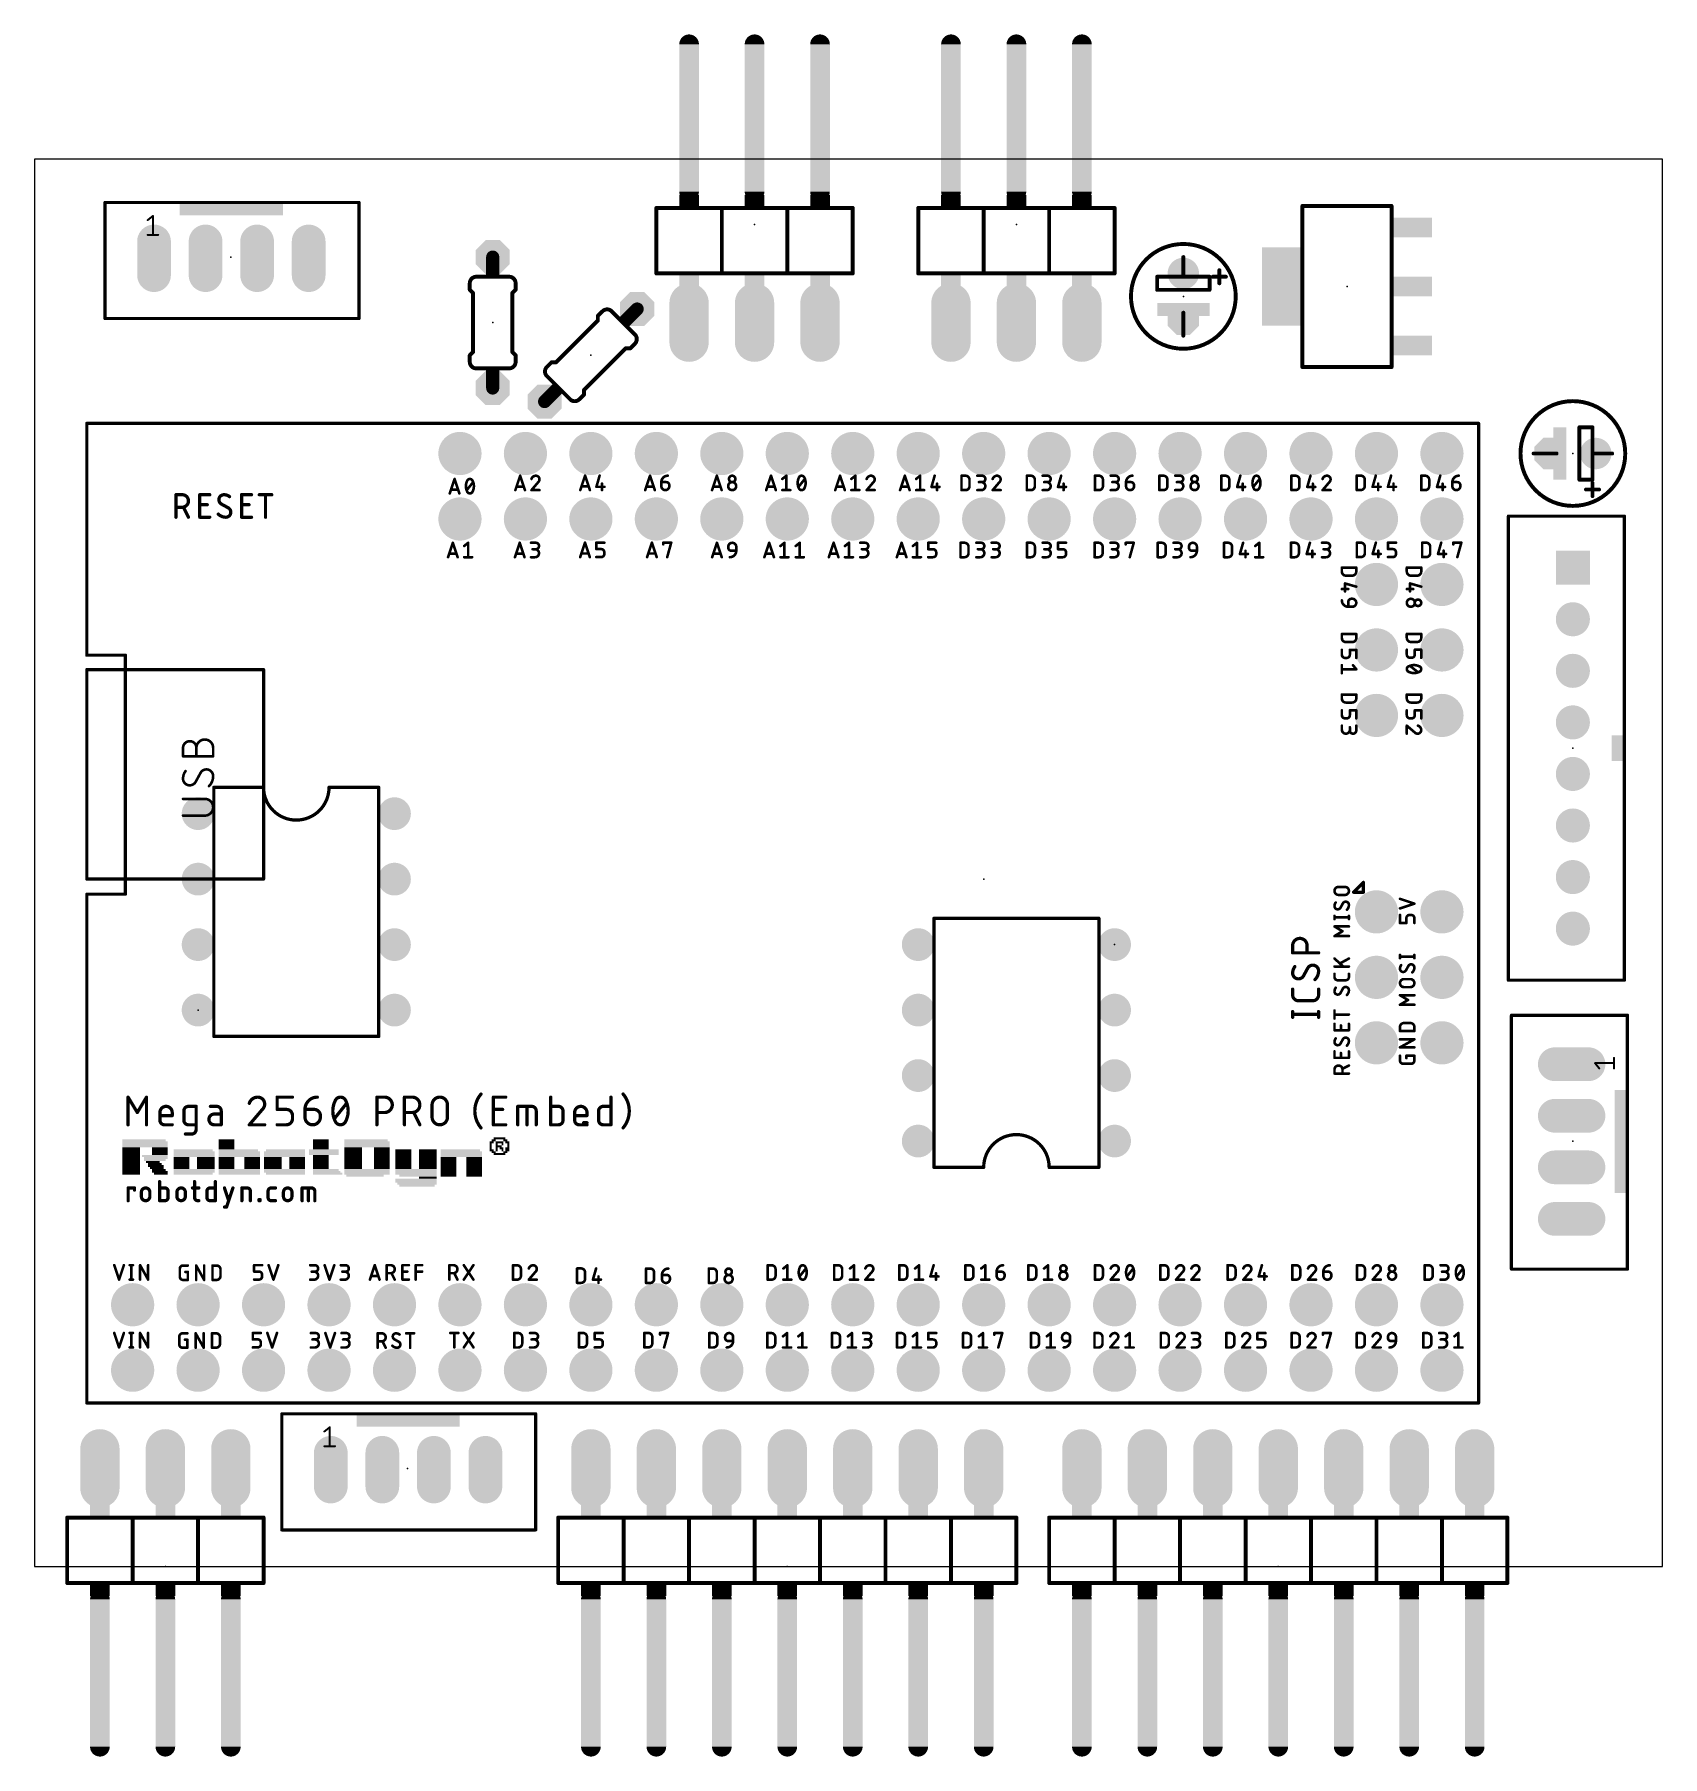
# Model space of a CAD drawing. Extents: x 0 to 2.49, y -0.29 to 2.34.
import ezdxf

# ---------------------------------------------------------------- set-up
doc = ezdxf.new("R2010")
doc.units = 0
for name, color, linetype in [('17', 110, 'CONTINUOUS'), ('20', 31, 'CONTINUOUS'), ('21', 253, 'CONTINUOUS'), ('23', 53, 'CONTINUOUS'), ('51', 253, 'CONTINUOUS')]:
    doc.layers.add(name, color=color, linetype=linetype)

# ---------------------------------------------------------------- blocks, each defined once
blk = doc.blocks.new('RECT')
blk.add_solid([(-0.5, -0.5), (0.5, -0.5), (-0.5, 0.5), (0.5, 0.5)])
blk = doc.blocks.new('ROUNDP')
at = {"const_width": 0.5}
blk.add_lwpolyline([(0, -0.25, 1), (0, 0.25, 1), (0, -0.25)], format="xyb", dxfattribs=at)
blk = doc.blocks.new('OCTAGONP')
at = {"const_width": 0.5}
blk.add_lwpolyline([(-0.25, -0.103553), (-0.25, 0.103553), (-0.103553, 0.25), (0.103553, 0.25), (0.25, 0.103553), (0.25, -0.103553), (0.103553, -0.25), (-0.103553, -0.25), (-0.25, -0.103553), (-0.25, 0.103553)], dxfattribs=at)
blk = doc.blocks.new('LONGP100')
at = {"const_width": 1}
blk.add_lwpolyline([(-0.5, 0), (0.5, 0)], dxfattribs=at)
at = {"const_width": 0.5}
for points in [[(-0.5, 0.25, 1), (-0.5, -0.25)], [(0.5, -0.25, 1), (0.5, 0.25)]]:
    blk.add_lwpolyline(points, format="xyb", dxfattribs=at)
blk = doc.blocks.new('SQUAREP')
blk.add_solid([(-0.5, -0.5), (0.5, -0.5), (-0.5, 0.5), (0.5, 0.5)])

msp = doc.modelspace()

# ---------------------------------------------------------------- linework, layer by layer
at = {"layer": '20'}
for p, q in [((2.487008, 2.149606), (0, 2.149606)), ((0, 2.149606), (0, 0)), ((2.487008, 0), (2.487008, 2.149606)), ((0, 0), (2.487008, 0))]:
    msp.add_line(p, q, dxfattribs=at)
at = {"layer": '21'}
for points, const_width in [([(1, 2.325), (1, 2.1)], 0.03), ([(1.1, 2.325), (1.1, 2.1)], 0.03), ([(1.2, 2.325), (1.2, 2.1)], 0.03), ([(1.4, 2.325), (1.4, 2.1)], 0.03), ([(1.5, 2.325), (1.5, 2.1)], 0.03), ([(1.6, 2.325), (1.6, 2.1)], 0.03), ([(0.107874, 1.906201), (0.107874, 2.083366)], 0.005), ([(0.107874, 2.083366), (0.495669, 2.083366)], 0.005), ([(0.495669, 2.083366), (0.495669, 1.906201)], 0.005), ([(1.05, 2.075), (0.95, 2.075)], 0.006), ([(0.95, 2.075), (0.95, 1.975)], 0.006), ([(1.05, 1.975), (1.05, 2.075)], 0.006), ([(1.15, 2.075), (1.05, 2.075)], 0.006), ([(1.15, 1.975), (1.15, 2.075)], 0.006), ([(1.25, 2.075), (1.15, 2.075)], 0.006), ([(1.25, 1.975), (1.25, 2.075)], 0.006), ([(1.45, 2.075), (1.35, 2.075)], 0.006), ([(1.35, 2.075), (1.35, 1.975)], 0.006), ([(1.45, 1.975), (1.45, 2.075)], 0.006), ([(1.55, 2.075), (1.45, 2.075)], 0.006), ([(1.55, 1.975), (1.55, 2.075)], 0.006), ([(1.65, 2.075), (1.55, 2.075)], 0.006), ([(1.65, 1.975), (1.65, 2.075)], 0.006), ([(2.073071, 2.077992), (1.93685, 2.077992)], 0.006), ([(1.93685, 1.832008), (1.93685, 2.077992)], 0.006), ([(2.073071, 2.077992), (2.073071, 1.832008)], 0.006), ([(0.17294, 2.056426), (0.180996, 2.06287)], 0.003), ([(0.180996, 2.06287), (0.180996, 2.03387)], 0.003), ([(0.17294, 2.03387), (0.189051, 2.03387)], 0.003), ([(0.95, 1.975), (1.05, 1.975)], 0.006), ([(1.05, 1.975), (1.15, 1.975)], 0.006), ([(1.15, 1.975), (1.25, 1.975)], 0.006), ([(1.35, 1.975), (1.45, 1.975)], 0.006), ([(1.45, 1.975), (1.55, 1.975)], 0.006), ([(1.55, 1.975), (1.65, 1.975)], 0.006), ([(1.8, 1.97), (1.82, 1.97)], 0.006), ([(1.81, 1.98), (1.81, 1.96)], 0.006), ([(0.665, 1.96), (0.665, 1.95)], 0.006), ([(0.67, 1.945), (0.665, 1.95)], 0.006), ([(0.67, 1.855), (0.67, 1.945)], 0.006), ([(0.73, 1.945), (0.735, 1.95)], 0.006), ([(0.73, 1.855), (0.73, 1.945)], 0.006), ([(0.735, 1.96), (0.735, 1.95)], 0.006), ([(0.867678, 1.917175), (0.860607, 1.910104)], 0.006), ([(0.495669, 1.906201), (0.107874, 1.906201)], 0.005), ([(0.796967, 1.839393), (0.860607, 1.903033)], 0.006), ([(0.860607, 1.903033), (0.860607, 1.910104)], 0.006), ([(0.917175, 1.867678), (0.910104, 1.860607)], 0.006), ([(0.67, 1.855), (0.665, 1.85)], 0.006), ([(0.665, 1.84), (0.665, 1.85)], 0.006), ([(0.73, 1.855), (0.735, 1.85)], 0.006), ([(0.735, 1.84), (0.735, 1.85)], 0.006), ([(0.782825, 1.832322), (0.789896, 1.839393)], 0.006), ([(0.796967, 1.839393), (0.789896, 1.839393)], 0.006), ([(0.839393, 1.796967), (0.903033, 1.860607)], 0.006), ([(0.903033, 1.860607), (0.910104, 1.860607)], 0.006), ([(1.93685, 1.832008), (2.073071, 1.832008)], 0.006), ([(0.832322, 1.782825), (0.839393, 1.789896)], 0.006), ([(0.839393, 1.796967), (0.839393, 1.789896)], 0.006), ([(0.08, 1.746), (2.206, 1.746)], 0.005), ([(0.08, 1.392), (0.08, 1.746)], 0.005), ([(2.206, 0.25), (2.206, 1.746)], 0.005), ([(0.634447, 1.639076), (0.64178, 1.661076)], 0.004), ([(0.64178, 1.661076), (0.649114, 1.639076)], 0.004), ([(0.660291, 1.643965), (0.670069, 1.656187)], 0.004), ([(0.734598, 1.644076), (0.741931, 1.666076)], 0.004), ([(0.741931, 1.666076), (0.749265, 1.644076)], 0.004), ([(0.769609, 1.656298), (0.75922, 1.644076)], 0.004), ([(0.833779, 1.644207), (0.841112, 1.666207)], 0.004), ([(0.841112, 1.666207), (0.848446, 1.644207)], 0.004), ([(0.86329, 1.666207), (0.858401, 1.649096)], 0.004), ([(0.932984, 1.644076), (0.940317, 1.666076)], 0.004), ([(0.940317, 1.666076), (0.947651, 1.644076)], 0.004), ([(0.957606, 1.656298), (0.964939, 1.656298)], 0.004), ([(0.957606, 1.650187), (0.957606, 1.656298)], 0.004), ([(1.03508, 1.644076), (1.042413, 1.666076)], 0.004), ([(1.042413, 1.666076), (1.049747, 1.644076)], 0.004), ([(1.117799, 1.644076), (1.125132, 1.666076)], 0.004), ([(1.125132, 1.666076), (1.132466, 1.644076)], 0.004), ([(1.142421, 1.661187), (1.148532, 1.666076)], 0.004), ([(1.148532, 1.666076), (1.148532, 1.644076)], 0.004), ([(1.167043, 1.648965), (1.176821, 1.661187)], 0.004), ([(1.223242, 1.644076), (1.230575, 1.666076)], 0.004), ([(1.230575, 1.666076), (1.237909, 1.644076)], 0.004), ([(1.247864, 1.661187), (1.253975, 1.666076)], 0.004), ([(1.253975, 1.666076), (1.253975, 1.644076)], 0.004), ([(1.281653, 1.656298), (1.271264, 1.644076)], 0.004), ([(1.322221, 1.644076), (1.329554, 1.666076)], 0.004), ([(1.329554, 1.666076), (1.336888, 1.644076)], 0.004), ([(1.346843, 1.661187), (1.352954, 1.666076)], 0.004), ([(1.352954, 1.666076), (1.352954, 1.644076)], 0.004), ([(1.375132, 1.666076), (1.370243, 1.648965)], 0.004), ([(1.416135, 1.644076), (1.416135, 1.666076)], 0.004), ([(1.416135, 1.666076), (1.422246, 1.666076)], 0.004), ([(1.428357, 1.659965), (1.428357, 1.650187)], 0.004), ([(1.440315, 1.666076), (1.447648, 1.666076)], 0.004), ([(1.447648, 1.656298), (1.442759, 1.656298)], 0.004), ([(1.474103, 1.656298), (1.463715, 1.644076)], 0.004), ([(1.51592, 1.644076), (1.51592, 1.666076)], 0.004), ([(1.51592, 1.666076), (1.522031, 1.666076)], 0.004), ([(1.528142, 1.659965), (1.528142, 1.650187)], 0.004), ([(1.5401, 1.666076), (1.547433, 1.666076)], 0.004), ([(1.547433, 1.656298), (1.542544, 1.656298)], 0.004), ([(1.568389, 1.666076), (1.5635, 1.648965)], 0.004), ([(1.619906, 1.644076), (1.619906, 1.666076)], 0.004), ([(1.619906, 1.666076), (1.626017, 1.666076)], 0.004), ([(1.632128, 1.659965), (1.632128, 1.650187)], 0.004), ([(1.644086, 1.666076), (1.651419, 1.666076)], 0.004), ([(1.651419, 1.656298), (1.64653, 1.656298)], 0.004), ([(1.667486, 1.656298), (1.674819, 1.656298)], 0.004), ([(1.667486, 1.650187), (1.667486, 1.656298)], 0.004), ([(1.718439, 1.644076), (1.718439, 1.666076)], 0.004), ([(1.718439, 1.666076), (1.72455, 1.666076)], 0.004), ([(1.730661, 1.659965), (1.730661, 1.650187)], 0.004), ([(1.742619, 1.666076), (1.749952, 1.666076)], 0.004), ([(1.749952, 1.656298), (1.745063, 1.656298)], 0.004), ([(1.812986, 1.644076), (1.812986, 1.666076)], 0.004), ([(1.812986, 1.666076), (1.819097, 1.666076)], 0.004), ([(1.825208, 1.659965), (1.825208, 1.650187)], 0.004), ([(1.842055, 1.666076), (1.837166, 1.648965)], 0.004), ([(1.861788, 1.648965), (1.871566, 1.661187)], 0.004), ([(1.920096, 1.644076), (1.920096, 1.666076)], 0.004), ([(1.920096, 1.666076), (1.926207, 1.666076)], 0.004), ([(1.932318, 1.659965), (1.932318, 1.650187)], 0.004), ([(1.949165, 1.666076), (1.944276, 1.648965)], 0.004), ([(1.978064, 1.656298), (1.967676, 1.644076)], 0.004), ([(2.019883, 1.644207), (2.019883, 1.666207)], 0.004), ([(2.019883, 1.666207), (2.025994, 1.666207)], 0.004), ([(2.032105, 1.660096), (2.032105, 1.650318)], 0.004), ([(2.048952, 1.666207), (2.044063, 1.649096)], 0.004), ([(2.072352, 1.666207), (2.067463, 1.649096)], 0.004), ([(2.118326, 1.644076), (2.118326, 1.666076)], 0.004), ([(2.118326, 1.666076), (2.124437, 1.666076)], 0.004), ([(2.130548, 1.659965), (2.130548, 1.650187)], 0.004), ([(2.147395, 1.666076), (2.142506, 1.648965)], 0.004), ([(2.165906, 1.656298), (2.173239, 1.656298)], 0.004), ([(2.165906, 1.650187), (2.165906, 1.656298)], 0.004), ([(2.38, 1.655), (2.38, 1.635)], 0.006), ([(0.21617, 1.602705), (0.21617, 1.637075)], 0.005), ([(0.21617, 1.637075), (0.225717, 1.637075)], 0.005), ([(0.252579, 1.602705), (0.252579, 1.637075)], 0.005), ([(0.252579, 1.637075), (0.267855, 1.637075)], 0.005), ([(0.316359, 1.602705), (0.316359, 1.637075)], 0.005), ([(0.316359, 1.637075), (0.331634, 1.637075)], 0.005), ([(0.343433, 1.637075), (0.362528, 1.637075)], 0.005), ([(0.35298, 1.602705), (0.35298, 1.637075)], 0.005), ([(0.64728, 1.644576), (0.63628, 1.644576)], 0.004), ([(0.747431, 1.649576), (0.736431, 1.649576)], 0.004), ([(0.75922, 1.644076), (0.771442, 1.644076)], 0.004), ([(0.846612, 1.649707), (0.835612, 1.649707)], 0.004), ([(0.858401, 1.649096), (0.870623, 1.649096)], 0.004), ([(0.866957, 1.653985), (0.866957, 1.644207)], 0.004), ([(0.945817, 1.649576), (0.934817, 1.649576)], 0.004), ([(0.969828, 1.651409), (0.969828, 1.650187)], 0.004), ([(1.047913, 1.649576), (1.036913, 1.649576)], 0.004), ([(1.130632, 1.649576), (1.119632, 1.649576)], 0.004), ([(1.142421, 1.644076), (1.154643, 1.644076)], 0.004), ([(1.236075, 1.649576), (1.225075, 1.649576)], 0.004), ([(1.247864, 1.644076), (1.260086, 1.644076)], 0.004), ([(1.271264, 1.644076), (1.283486, 1.644076)], 0.004), ([(1.335054, 1.649576), (1.324054, 1.649576)], 0.004), ([(1.346843, 1.644076), (1.359065, 1.644076)], 0.004), ([(1.370243, 1.648965), (1.382465, 1.648965)], 0.004), ([(1.378798, 1.653854), (1.378798, 1.644076)], 0.004), ([(1.422246, 1.644076), (1.416135, 1.644076)], 0.004), ([(1.440315, 1.644076), (1.446426, 1.644076)], 0.004), ([(1.463715, 1.644076), (1.475937, 1.644076)], 0.004), ([(1.522031, 1.644076), (1.51592, 1.644076)], 0.004), ([(1.5401, 1.644076), (1.546211, 1.644076)], 0.004), ([(1.5635, 1.648965), (1.575722, 1.648965)], 0.004), ([(1.572055, 1.653854), (1.572055, 1.644076)], 0.004), ([(1.626017, 1.644076), (1.619906, 1.644076)], 0.004), ([(1.644086, 1.644076), (1.650197, 1.644076)], 0.004), ([(1.679708, 1.651409), (1.679708, 1.650187)], 0.004), ([(1.72455, 1.644076), (1.718439, 1.644076)], 0.004), ([(1.742619, 1.644076), (1.74873, 1.644076)], 0.004), ([(1.819097, 1.644076), (1.812986, 1.644076)], 0.004), ([(1.837166, 1.648965), (1.849388, 1.648965)], 0.004), ([(1.845721, 1.653854), (1.845721, 1.644076)], 0.004), ([(1.926207, 1.644076), (1.920096, 1.644076)], 0.004), ([(1.944276, 1.648965), (1.956498, 1.648965)], 0.004), ([(1.952831, 1.653854), (1.952831, 1.644076)], 0.004), ([(1.967676, 1.644076), (1.979898, 1.644076)], 0.004), ([(2.025994, 1.644207), (2.019883, 1.644207)], 0.004), ([(2.044063, 1.649096), (2.056285, 1.649096)], 0.004), ([(2.052618, 1.653985), (2.052618, 1.644207)], 0.004), ([(2.067463, 1.649096), (2.079685, 1.649096)], 0.004), ([(2.076018, 1.653985), (2.076018, 1.644207)], 0.004), ([(2.124437, 1.644076), (2.118326, 1.644076)], 0.004), ([(2.142506, 1.648965), (2.154728, 1.648965)], 0.004), ([(2.151061, 1.653854), (2.151061, 1.644076)], 0.004), ([(2.178128, 1.651409), (2.178128, 1.650187)], 0.004), ([(2.39, 1.645), (2.37, 1.645)], 0.006), ([(0.225717, 1.61798), (0.21617, 1.61798)], 0.005), ([(0.235264, 1.602705), (0.227627, 1.61798)], 0.005), ([(0.252579, 1.621799), (0.264036, 1.621799)], 0.005), ([(0.267855, 1.602705), (0.252579, 1.602705)], 0.005), ([(0.296111, 1.617026), (0.285609, 1.622754)], 0.005), ([(0.316359, 1.621799), (0.327815, 1.621799)], 0.005), ([(0.331634, 1.602705), (0.316359, 1.602705)], 0.005), ([(2.42874, 1.604331), (2.251575, 1.604331)], 0.005), ([(2.251575, 0.895669), (2.251575, 1.604331)], 0.005), ([(2.42874, 0.895669), (2.42874, 1.604331)], 0.005), ([(0.631809, 1.541656), (0.639142, 1.563656)], 0.004), ([(0.639142, 1.563656), (0.646476, 1.541656)], 0.004), ([(0.656431, 1.558767), (0.662542, 1.563656)], 0.004), ([(0.662542, 1.563656), (0.662542, 1.541656)], 0.004), ([(0.733918, 1.541656), (0.741251, 1.563656)], 0.004), ([(0.741251, 1.563656), (0.748585, 1.541656)], 0.004), ([(0.75854, 1.563656), (0.765873, 1.563656)], 0.004), ([(0.765873, 1.553878), (0.760984, 1.553878)], 0.004), ([(0.83366, 1.541787), (0.840993, 1.563787)], 0.004), ([(0.840993, 1.563787), (0.848327, 1.541787)], 0.004), ([(0.858282, 1.554009), (0.858282, 1.563787)], 0.004), ([(0.858282, 1.563787), (0.870504, 1.563787)], 0.004), ([(0.865615, 1.554009), (0.858282, 1.554009)], 0.004), ([(0.935842, 1.541787), (0.943175, 1.563787)], 0.004), ([(0.943175, 1.563787), (0.950509, 1.541787)], 0.004), ([(0.960464, 1.561343), (0.960464, 1.563787)], 0.004), ([(0.960464, 1.563787), (0.972686, 1.563787)], 0.004), ([(0.972686, 1.563787), (0.966575, 1.541787)], 0.004), ([(1.035189, 1.541656), (1.042522, 1.563656)], 0.004), ([(1.042522, 1.563656), (1.049856, 1.541656)], 0.004), ([(1.059811, 1.556323), (1.059811, 1.557545)], 0.004), ([(1.072033, 1.551434), (1.0647, 1.551434)], 0.004), ([(1.072033, 1.557545), (1.072033, 1.551434)], 0.004), ([(1.114953, 1.541656), (1.122286, 1.563656)], 0.004), ([(1.122286, 1.563656), (1.12962, 1.541656)], 0.004), ([(1.139575, 1.558767), (1.145686, 1.563656)], 0.004), ([(1.145686, 1.563656), (1.145686, 1.541656)], 0.004), ([(1.162975, 1.558767), (1.169086, 1.563656)], 0.004), ([(1.169086, 1.563656), (1.169086, 1.541656)], 0.004), ([(1.213488, 1.541656), (1.220821, 1.563656)], 0.004), ([(1.220821, 1.563656), (1.228155, 1.541656)], 0.004), ([(1.23811, 1.558767), (1.244221, 1.563656)], 0.004), ([(1.244221, 1.563656), (1.244221, 1.541656)], 0.004), ([(1.26151, 1.563656), (1.268843, 1.563656)], 0.004), ([(1.268843, 1.553878), (1.263954, 1.553878)], 0.004), ([(1.317268, 1.541656), (1.324601, 1.563656)], 0.004), ([(1.324601, 1.563656), (1.331935, 1.541656)], 0.004), ([(1.34189, 1.558767), (1.348001, 1.563656)], 0.004), ([(1.348001, 1.563656), (1.348001, 1.541656)], 0.004), ([(1.36529, 1.553878), (1.36529, 1.563656)], 0.004), ([(1.36529, 1.563656), (1.377512, 1.563656)], 0.004), ([(1.372623, 1.553878), (1.36529, 1.553878)], 0.004), ([(1.414578, 1.541656), (1.414578, 1.563656)], 0.004), ([(1.414578, 1.563656), (1.420689, 1.563656)], 0.004), ([(1.4268, 1.557545), (1.4268, 1.547767)], 0.004), ([(1.438758, 1.563656), (1.446091, 1.563656)], 0.004), ([(1.446091, 1.553878), (1.441202, 1.553878)], 0.004), ([(1.462158, 1.563656), (1.469491, 1.563656)], 0.004), ([(1.469491, 1.553878), (1.464602, 1.553878)], 0.004), ([(1.515992, 1.541656), (1.515992, 1.563656)], 0.004), ([(1.515992, 1.563656), (1.522103, 1.563656)], 0.004), ([(1.528214, 1.557545), (1.528214, 1.547767)], 0.004), ([(1.540172, 1.563656), (1.547505, 1.563656)], 0.004), ([(1.547505, 1.553878), (1.542616, 1.553878)], 0.004), ([(1.563572, 1.553878), (1.563572, 1.563656)], 0.004), ([(1.563572, 1.563656), (1.575794, 1.563656)], 0.004), ([(1.570905, 1.553878), (1.563572, 1.553878)], 0.004), ([(1.619447, 1.541656), (1.619447, 1.563656)], 0.004), ([(1.619447, 1.563656), (1.625558, 1.563656)], 0.004), ([(1.631669, 1.557545), (1.631669, 1.547767)], 0.004), ([(1.643627, 1.563656), (1.65096, 1.563656)], 0.004), ([(1.65096, 1.553878), (1.646071, 1.553878)], 0.004), ([(1.667027, 1.561211), (1.667027, 1.563656)], 0.004), ([(1.667027, 1.563656), (1.679249, 1.563656)], 0.004), ([(1.679249, 1.563656), (1.673138, 1.541656)], 0.004), ([(1.715883, 1.541656), (1.715883, 1.563656)], 0.004), ([(1.715883, 1.563656), (1.721994, 1.563656)], 0.004), ([(1.728105, 1.557545), (1.728105, 1.547767)], 0.004), ([(1.740063, 1.563656), (1.747396, 1.563656)], 0.004), ([(1.747396, 1.553878), (1.742507, 1.553878)], 0.004), ([(1.763463, 1.556323), (1.763463, 1.557545)], 0.004), ([(1.775685, 1.551434), (1.768352, 1.551434)], 0.004), ([(1.775685, 1.557545), (1.775685, 1.551434)], 0.004), ([(1.817209, 1.541656), (1.817209, 1.563656)], 0.004), ([(1.817209, 1.563656), (1.82332, 1.563656)], 0.004), ([(1.829431, 1.557545), (1.829431, 1.547767)], 0.004), ([(1.846278, 1.563656), (1.841389, 1.546545)], 0.004), ([(1.849944, 1.551434), (1.849944, 1.541656)], 0.004), ([(1.864789, 1.558767), (1.8709, 1.563656)], 0.004), ([(1.8709, 1.563656), (1.8709, 1.541656)], 0.004), ([(1.919254, 1.541656), (1.919254, 1.563656)], 0.004), ([(1.919254, 1.563656), (1.925365, 1.563656)], 0.004), ([(1.931476, 1.557545), (1.931476, 1.547767)], 0.004), ([(1.948323, 1.563656), (1.943434, 1.546545)], 0.004), ([(1.951989, 1.551434), (1.951989, 1.541656)], 0.004), ([(1.966834, 1.563656), (1.974167, 1.563656)], 0.004), ([(1.974167, 1.553878), (1.969278, 1.553878)], 0.004), ([(2.020008, 1.541787), (2.020008, 1.563787)], 0.004), ([(2.020008, 1.563787), (2.026119, 1.563787)], 0.004), ([(2.03223, 1.557676), (2.03223, 1.547898)], 0.004), ([(2.049077, 1.563787), (2.044188, 1.546676)], 0.004), ([(2.052743, 1.551565), (2.052743, 1.541787)], 0.004), ([(2.067588, 1.554009), (2.067588, 1.563787)], 0.004), ([(2.067588, 1.563787), (2.07981, 1.563787)], 0.004), ([(2.074921, 1.554009), (2.067588, 1.554009)], 0.004), ([(2.119811, 1.541787), (2.119811, 1.563787)], 0.004), ([(2.119811, 1.563787), (2.125922, 1.563787)], 0.004), ([(2.132033, 1.557676), (2.132033, 1.547898)], 0.004), ([(2.14888, 1.563787), (2.143991, 1.546676)], 0.004), ([(2.152546, 1.551565), (2.152546, 1.541787)], 0.004), ([(2.167391, 1.561343), (2.167391, 1.563787)], 0.004), ([(2.167391, 1.563787), (2.179613, 1.563787)], 0.004), ([(2.179613, 1.563787), (2.173502, 1.541787)], 0.004), ([(0.644642, 1.547156), (0.633642, 1.547156)], 0.004), ([(0.656431, 1.541656), (0.668653, 1.541656)], 0.004), ([(0.746751, 1.547156), (0.735751, 1.547156)], 0.004), ([(0.75854, 1.541656), (0.764651, 1.541656)], 0.004), ([(0.846493, 1.547287), (0.835493, 1.547287)], 0.004), ([(0.858282, 1.541787), (0.865615, 1.541787)], 0.004), ([(0.870504, 1.546676), (0.870504, 1.54912)], 0.004), ([(0.948675, 1.547287), (0.937675, 1.547287)], 0.004), ([(1.048022, 1.547156), (1.037022, 1.547156)], 0.004), ([(1.127786, 1.547156), (1.116786, 1.547156)], 0.004), ([(1.139575, 1.541656), (1.151797, 1.541656)], 0.004), ([(1.162975, 1.541656), (1.175197, 1.541656)], 0.004), ([(1.226321, 1.547156), (1.215321, 1.547156)], 0.004), ([(1.23811, 1.541656), (1.250332, 1.541656)], 0.004), ([(1.26151, 1.541656), (1.267621, 1.541656)], 0.004), ([(1.330101, 1.547156), (1.319101, 1.547156)], 0.004), ([(1.34189, 1.541656), (1.354112, 1.541656)], 0.004), ([(1.36529, 1.541656), (1.372623, 1.541656)], 0.004), ([(1.377512, 1.546545), (1.377512, 1.548989)], 0.004), ([(1.420689, 1.541656), (1.414578, 1.541656)], 0.004), ([(1.438758, 1.541656), (1.444869, 1.541656)], 0.004), ([(1.462158, 1.541656), (1.468269, 1.541656)], 0.004), ([(1.522103, 1.541656), (1.515992, 1.541656)], 0.004), ([(1.540172, 1.541656), (1.546283, 1.541656)], 0.004), ([(1.563572, 1.541656), (1.570905, 1.541656)], 0.004), ([(1.575794, 1.546545), (1.575794, 1.548989)], 0.004), ([(1.625558, 1.541656), (1.619447, 1.541656)], 0.004), ([(1.643627, 1.541656), (1.649738, 1.541656)], 0.004), ([(1.721994, 1.541656), (1.715883, 1.541656)], 0.004), ([(1.740063, 1.541656), (1.746174, 1.541656)], 0.004), ([(1.82332, 1.541656), (1.817209, 1.541656)], 0.004), ([(1.841389, 1.546545), (1.853611, 1.546545)], 0.004), ([(1.864789, 1.541656), (1.877011, 1.541656)], 0.004), ([(1.925365, 1.541656), (1.919254, 1.541656)], 0.004), ([(1.943434, 1.546545), (1.955656, 1.546545)], 0.004), ([(1.966834, 1.541656), (1.972945, 1.541656)], 0.004), ([(1.997119, 1.525734), (2.019119, 1.525734)], 0.004), ([(1.997119, 1.519623), (1.997119, 1.525734)], 0.004), ([(2.019119, 1.525734), (2.019119, 1.519623)], 0.004), ([(2.026119, 1.541787), (2.020008, 1.541787)], 0.004), ([(2.044188, 1.546676), (2.05641, 1.546676)], 0.004), ([(2.067588, 1.541787), (2.074921, 1.541787)], 0.004), ([(2.07981, 1.546676), (2.07981, 1.54912)], 0.004), ([(2.096332, 1.525734), (2.118332, 1.525734)], 0.004), ([(2.096332, 1.519623), (2.096332, 1.525734)], 0.004), ([(2.118332, 1.525734), (2.118332, 1.519623)], 0.004), ([(2.125922, 1.541787), (2.119811, 1.541787)], 0.004), ([(2.143991, 1.546676), (2.156213, 1.546676)], 0.004), ([(2.019119, 1.496665), (2.002008, 1.501554)], 0.004), ([(2.002008, 1.501554), (2.002008, 1.489332)], 0.004), ([(2.013008, 1.513512), (2.00323, 1.513512)], 0.004), ([(2.118332, 1.496665), (2.101221, 1.501554)], 0.004), ([(2.101221, 1.501554), (2.101221, 1.489332)], 0.004), ([(2.112221, 1.513512), (2.102443, 1.513512)], 0.004), ([(2.006897, 1.492999), (1.997119, 1.492999)], 0.004), ([(2.006897, 1.465932), (2.006897, 1.473266)], 0.004), ([(2.011786, 1.478154), (2.013008, 1.478154)], 0.004), ([(2.10611, 1.492999), (2.096332, 1.492999)], 0.004), ([(2.013008, 1.465932), (2.006897, 1.465932)], 0.004), ([(1.997119, 1.424258), (2.019119, 1.424258)], 0.004), ([(1.997119, 1.418147), (1.997119, 1.424258)], 0.004), ([(2.019119, 1.424258), (2.019119, 1.418147)], 0.004), ([(2.096332, 1.424475), (2.118332, 1.424475)], 0.004), ([(2.096332, 1.418364), (2.096332, 1.424475)], 0.004), ([(2.118332, 1.424475), (2.118332, 1.418364)], 0.004), ([(0.08, 1.392), (0.139, 1.392)], 0.005), ([(0.139, 1.027), (0.139, 1.392)], 0.005), ([(1.997119, 1.400078), (1.997119, 1.392745)], 0.004), ([(2.013008, 1.412036), (2.00323, 1.412036)], 0.004), ([(2.009341, 1.392745), (2.009341, 1.400078)], 0.004), ([(2.009341, 1.400078), (2.019119, 1.400078)], 0.004), ([(2.019119, 1.400078), (2.019119, 1.387856)], 0.004), ([(2.096332, 1.400295), (2.096332, 1.392962)], 0.004), ([(2.112221, 1.412253), (2.102443, 1.412253)], 0.004), ([(2.108554, 1.392962), (2.108554, 1.400295)], 0.004), ([(2.108554, 1.400295), (2.118332, 1.400295)], 0.004), ([(2.118332, 1.400295), (2.118332, 1.388073)], 0.004), ([(0.08, 1.37), (0.08, 1.05)], 0.005), ([(0.35, 1.37), (0.08, 1.37)], 0.005), ([(0.35, 1.05), (0.35, 1.37)], 0.005), ([(1.997119, 1.376678), (1.997119, 1.364456)], 0.004), ([(2.019119, 1.370567), (1.997119, 1.370567)], 0.004), ([(2.002008, 1.387856), (2.004452, 1.387856)], 0.004), ([(2.01423, 1.376678), (2.019119, 1.370567)], 0.004), ([(2.101221, 1.388073), (2.103665, 1.388073)], 0.004), ([(2.101221, 1.375673), (2.113443, 1.365895)], 0.004), ([(1.997119, 1.331926), (2.019119, 1.331926)], 0.004), ([(1.997119, 1.325815), (1.997119, 1.331926)], 0.004), ([(2.013008, 1.319704), (2.00323, 1.319704)], 0.004), ([(2.019119, 1.331926), (2.019119, 1.325815)], 0.004), ([(2.096332, 1.331926), (2.118332, 1.331926)], 0.004), ([(2.096332, 1.325815), (2.096332, 1.331926)], 0.004), ([(2.112221, 1.319704), (2.102443, 1.319704)], 0.004), ([(2.118332, 1.331926), (2.118332, 1.325815)], 0.004), ([(1.997119, 1.307746), (1.997119, 1.300413)], 0.004), ([(2.002008, 1.295524), (2.004452, 1.295524)], 0.004), ([(2.009341, 1.300413), (2.009341, 1.307746)], 0.004), ([(2.009341, 1.307746), (2.019119, 1.307746)], 0.004), ([(2.019119, 1.307746), (2.019119, 1.295524)], 0.004), ([(2.096332, 1.307746), (2.096332, 1.300413)], 0.004), ([(2.101221, 1.295524), (2.103665, 1.295524)], 0.004), ([(2.108554, 1.300413), (2.108554, 1.307746)], 0.004), ([(2.108554, 1.307746), (2.118332, 1.307746)], 0.004), ([(2.118332, 1.307746), (2.118332, 1.295524)], 0.004), ([(1.997119, 1.284346), (1.997119, 1.278235)], 0.004), ([(2.009341, 1.277013), (2.009341, 1.281902)], 0.004), ([(2.019119, 1.284346), (2.019119, 1.277013)], 0.004), ([(2.108554, 1.273958), (2.096332, 1.284346)], 0.004), ([(2.096332, 1.284346), (2.096332, 1.272124)], 0.004), ([(0.227, 1.237666), (0.227, 1.250444)], 0.004), ([(0.273, 1.237666), (0.227, 1.237666)], 0.004), ([(0.247445, 1.237666), (0.247445, 1.250444)], 0.004), ([(0.273, 1.250444), (0.273, 1.237666)], 0.004), ([(0.253833, 1.212444), (0.246167, 1.198389)], 0.004), ([(0.260222, 1.172555), (0.227, 1.172555)], 0.004), ([(0.227, 1.147), (0.260222, 1.147)], 0.004), ([(0.08, 1.05), (0.35, 1.05)], 0.005), ([(0.08, 1.027), (0.139, 1.027)], 0.005), ([(0.08, 0.25), (0.08, 1.027)], 0.005), ([(1.991992, 1.038138), (2.00177, 1.038138)], 0.004), ([(2.00177, 1.025916), (1.991992, 1.025916)], 0.004), ([(2.015, 1.03), (2.03, 1.045)], 0.005), ([(2.02, 1.03), (2.015, 1.03)], 0.005), ([(2.025, 1.03), (2.02, 1.03)], 0.005), ([(2.03, 1.03), (2.02, 1.03)], 0.005), ([(2.03, 1.045), (2.03, 1.03)], 0.005), ([(1.998714, 1.013074), (1.995048, 1.006351)], 0.004), ([(2.107881, 1.012585), (2.085881, 1.019918)], 0.004), ([(2.085881, 1.005252), (2.107881, 1.012585)], 0.004), ([(1.985881, 0.989023), (1.985881, 0.993912)], 0.004), ([(1.985881, 0.991467), (2.007881, 0.991467)], 0.004), ([(1.998103, 0.970407), (1.985881, 0.977741)], 0.004), ([(1.985881, 0.977741), (2.007881, 0.977741)], 0.004), ([(2.007881, 0.989023), (2.007881, 0.993912)], 0.004), ([(2.085881, 0.983074), (2.085881, 0.995296)], 0.004), ([(2.095659, 0.983074), (2.085881, 0.983074)], 0.004), ([(2.095659, 0.990407), (2.095659, 0.983074)], 0.004), ([(2.102992, 0.995296), (2.100548, 0.995296)], 0.004), ([(2.107881, 0.983074), (2.107881, 0.990407)], 0.004), ([(1.921955, 0.937457), (1.921955, 0.948462)], 0.005), ([(1.943966, 0.948462), (1.943966, 0.937457)], 0.005), ([(1.985881, 0.963074), (1.998103, 0.970407)], 0.004), ([(2.007881, 0.963074), (1.985881, 0.963074)], 0.004), ([(1.961574, 0.937457), (1.921955, 0.937457)], 0.005), ([(1.985881, 0.928703), (1.999326, 0.91648)], 0.004), ([(2.007881, 0.928703), (1.994437, 0.921369)], 0.004), ([(2.085881, 0.929262), (2.085881, 0.934151)], 0.004), ([(2.085881, 0.931707), (2.107881, 0.931707)], 0.004), ([(2.107881, 0.929262), (2.107881, 0.934151)], 0.004), ([(1.945066, 0.914194), (1.938463, 0.902089)], 0.005), ([(2.007881, 0.91648), (1.985881, 0.91648)], 0.004), ([(1.985881, 0.900483), (1.985881, 0.905372)], 0.004), ([(2.002992, 0.895594), (1.99077, 0.895594)], 0.004), ([(2.007881, 0.905372), (2.007881, 0.900483)], 0.004), ([(2.091992, 0.897258), (2.10177, 0.897258)], 0.004), ([(2.098714, 0.917434), (2.095048, 0.910711)], 0.004), ([(2.42874, 0.895669), (2.251575, 0.895669)], 0.005), ([(1.921955, 0.873125), (1.921955, 0.881929)], 0.005), ([(1.961574, 0.881929), (1.961574, 0.873125)], 0.005), ([(1.998714, 0.882852), (1.995048, 0.876129)], 0.004), ([(2.098103, 0.865407), (2.085881, 0.872741)], 0.004), ([(2.085881, 0.872741), (2.107881, 0.872741)], 0.004), ([(2.10177, 0.885036), (2.091992, 0.885036)], 0.004), ([(1.921955, 0.838938), (1.921955, 0.847742)], 0.005), ([(1.921955, 0.84334), (1.961574, 0.84334)], 0.005), ([(1.95277, 0.86432), (1.930759, 0.86432)], 0.005), ([(1.961574, 0.838938), (1.961574, 0.847742)], 0.005), ([(1.985881, 0.837093), (1.985881, 0.849315)], 0.004), ([(2.007881, 0.843204), (1.985881, 0.843204)], 0.004), ([(2.085881, 0.858074), (2.098103, 0.865407)], 0.004), ([(2.107881, 0.858074), (2.085881, 0.858074)], 0.004), ([(2.256201, 0.454331), (2.256201, 0.842126)], 0.005), ([(2.256201, 0.842126), (2.433366, 0.842126)], 0.005), ([(2.433366, 0.842126), (2.433366, 0.454331)], 0.005), ([(1.985881, 0.819221), (1.985881, 0.828998)], 0.004), ([(2.007881, 0.819221), (1.985881, 0.819221)], 0.004), ([(1.995659, 0.819221), (1.995659, 0.826554)], 0.004), ([(2.007881, 0.828998), (2.007881, 0.819221)], 0.004), ([(2.085881, 0.817994), (2.085881, 0.824105)], 0.004), ([(2.107881, 0.817994), (2.085881, 0.817994)], 0.004), ([(2.091992, 0.830216), (2.10177, 0.830216)], 0.004), ([(2.107881, 0.824105), (2.107881, 0.817994)], 0.004), ([(1.998714, 0.805531), (1.995048, 0.798809)], 0.004), ([(2.085881, 0.793034), (2.107881, 0.805256)], 0.004), ([(2.107881, 0.805256), (2.085881, 0.805256)], 0.004), ([(2.107881, 0.793034), (2.085881, 0.793034)], 0.004), ([(1.985881, 0.777101), (1.985881, 0.786879)], 0.004), ([(2.007881, 0.777101), (1.985881, 0.777101)], 0.004), ([(1.995659, 0.777101), (1.995659, 0.784434)], 0.004), ([(2.007881, 0.765296), (1.998103, 0.760407)], 0.004), ([(2.007881, 0.786879), (2.007881, 0.777101)], 0.004), ([(2.085881, 0.772963), (2.085881, 0.780296)], 0.004), ([(2.102992, 0.768074), (2.09077, 0.768074)], 0.004), ([(2.095659, 0.776629), (2.095659, 0.780296)], 0.004), ([(2.095659, 0.780296), (2.107881, 0.780296)], 0.004), ([(2.107881, 0.780296), (2.107881, 0.772963)], 0.004), ([(2.390315, 0.760949), (2.38387, 0.769004)], 0.003), ([(2.38387, 0.769004), (2.41287, 0.769004)], 0.003), ([(2.41287, 0.760949), (2.41287, 0.77706)], 0.003), ([(1.985881, 0.753074), (1.985881, 0.759185)], 0.004), ([(2.007881, 0.753074), (1.985881, 0.753074)], 0.004), ([(1.998103, 0.759185), (1.998103, 0.753074)], 0.004), ([(0.143035, 0.674807), (0.143035, 0.717051)], 0.005), ([(0.143035, 0.717051), (0.157116, 0.693582)], 0.005), ([(0.157116, 0.693582), (0.171198, 0.717051)], 0.005), ([(0.171198, 0.717051), (0.171198, 0.674807)], 0.005), ([(0.370736, 0.698276), (0.370736, 0.717051)], 0.005), ([(0.370736, 0.717051), (0.394205, 0.717051)], 0.005), ([(0.458122, 0.684195), (0.476897, 0.707663)], 0.005), ([(0.523121, 0.674807), (0.523121, 0.717051)], 0.005), ([(0.523121, 0.717051), (0.534855, 0.717051)], 0.005), ([(0.565227, 0.674807), (0.565227, 0.717051)], 0.005), ([(0.565227, 0.717051), (0.576961, 0.717051)], 0.005), ([(0.701069, 0.674807), (0.701069, 0.717051)], 0.005), ([(0.701069, 0.717051), (0.719844, 0.717051)], 0.005), ([(0.788612, 0.717051), (0.788612, 0.674807)], 0.005), ([(0.880578, 0.717051), (0.880578, 0.674807)], 0.005), ([(0.191666, 0.681848), (0.191666, 0.693582)], 0.005), ([(0.210441, 0.688888), (0.191666, 0.688888)], 0.005), ([(0.210441, 0.693582), (0.210441, 0.688888)], 0.005), ([(0.228262, 0.681848), (0.228262, 0.695929)], 0.005), ([(0.235302, 0.70297), (0.247037, 0.70297)], 0.005), ([(0.247037, 0.70297), (0.247037, 0.667766)], 0.005), ([(0.278264, 0.70297), (0.268876, 0.70297)], 0.005), ([(0.285304, 0.691235), (0.274743, 0.691235)], 0.005), ([(0.285304, 0.674807), (0.285304, 0.695929)], 0.005), ([(0.348165, 0.698276), (0.328216, 0.674807)], 0.005), ([(0.384817, 0.698276), (0.370736, 0.698276)], 0.005), ([(0.394205, 0.684195), (0.394205, 0.688888)], 0.005), ([(0.413255, 0.698276), (0.427337, 0.698276)], 0.005), ([(0.413255, 0.686541), (0.413255, 0.698276)], 0.005), ([(0.436724, 0.688888), (0.436724, 0.686541)], 0.005), ([(0.534855, 0.693582), (0.523121, 0.693582)], 0.005), ([(0.576961, 0.693582), (0.565227, 0.693582)], 0.005), ([(0.588695, 0.674807), (0.579308, 0.693582)], 0.005), ([(0.607428, 0.686541), (0.607428, 0.705316)], 0.005), ([(0.630897, 0.705316), (0.630897, 0.686541)], 0.005), ([(0.701069, 0.698276), (0.71515, 0.698276)], 0.005), ([(0.738309, 0.674807), (0.738309, 0.70297)], 0.005), ([(0.738309, 0.70297), (0.759431, 0.70297)], 0.005), ([(0.752391, 0.674807), (0.752391, 0.70297)], 0.005), ([(0.766472, 0.695929), (0.766472, 0.674807)], 0.005), ([(0.800346, 0.70297), (0.788612, 0.70297)], 0.005), ([(0.807387, 0.681848), (0.807387, 0.695929)], 0.005), ([(0.825208, 0.681848), (0.825208, 0.693582)], 0.005), ([(0.843983, 0.688888), (0.825208, 0.688888)], 0.005), ([(0.843983, 0.693582), (0.843983, 0.688888)], 0.005), ([(0.861803, 0.681848), (0.861803, 0.695929)], 0.005), ([(0.868844, 0.70297), (0.880578, 0.70297)], 0.005), ([(0.210441, 0.674807), (0.198706, 0.674807)], 0.005), ([(0.239996, 0.660726), (0.230608, 0.660726)], 0.005), ([(0.247037, 0.674807), (0.235302, 0.674807)], 0.005), ([(0.274743, 0.674807), (0.285304, 0.674807)], 0.005), ([(0.328216, 0.674807), (0.351685, 0.674807)], 0.005), ([(0.370736, 0.674807), (0.384817, 0.674807)], 0.005), ([(0.719844, 0.674807), (0.701069, 0.674807)], 0.005), ([(0.788612, 0.674807), (0.800346, 0.674807)], 0.005), ([(0.843983, 0.674807), (0.832248, 0.674807)], 0.005), ([(0.839, 0.678), (0.844, 0.678)], 0.005), ([(0.880578, 0.674807), (0.868844, 0.674807)], 0.005), ([(0.143133, 0.558945), (0.143133, 0.578359)], 0.005), ([(0.143133, 0.578359), (0.15284, 0.578359)], 0.005), ([(0.15284, 0.578359), (0.15284, 0.575123)], 0.005), ([(0.191215, 0.588066), (0.191215, 0.558945)], 0.005), ([(0.199304, 0.578359), (0.191215, 0.578359)], 0.005), ([(0.241391, 0.578359), (0.251098, 0.578359)], 0.005), ([(0.244627, 0.588066), (0.244627, 0.563798)], 0.005), ([(0.268297, 0.578359), (0.276387, 0.578359)], 0.005), ([(0.276387, 0.588066), (0.276387, 0.558945)], 0.005), ([(0.290282, 0.578359), (0.296754, 0.558945)], 0.005), ([(0.293518, 0.549238), (0.303225, 0.578359)], 0.005), ([(0.316897, 0.558945), (0.316897, 0.578359)], 0.005), ([(0.316897, 0.578359), (0.324986, 0.578359)], 0.005), ([(0.361722, 0.578359), (0.368193, 0.578359)], 0.005), ([(0.408858, 0.558945), (0.408858, 0.578359)], 0.005), ([(0.408858, 0.578359), (0.423418, 0.578359)], 0.005), ([(0.418565, 0.558945), (0.418565, 0.578359)], 0.005), ([(0.163353, 0.565416), (0.163353, 0.571888)], 0.005), ([(0.176295, 0.571888), (0.176295, 0.565416)], 0.005), ([(0.191215, 0.558945), (0.199304, 0.558945)], 0.005), ([(0.204157, 0.563798), (0.204157, 0.573505)], 0.005), ([(0.217605, 0.565416), (0.217605, 0.571888)], 0.005), ([(0.230548, 0.571888), (0.230548, 0.565416)], 0.005), ([(0.24948, 0.558945), (0.251098, 0.558945)], 0.005), ([(0.263444, 0.563798), (0.263444, 0.573505)], 0.005), ([(0.276387, 0.558945), (0.268297, 0.558945)], 0.005), ([(0.329839, 0.573505), (0.329839, 0.558945)], 0.005), ([(0.343031, 0.558945), (0.343031, 0.560563)], 0.005), ([(0.343031, 0.560563), (0.344649, 0.560563)], 0.005), ([(0.344649, 0.558945), (0.343031, 0.558945)], 0.005), ([(0.344649, 0.560563), (0.344649, 0.558945)], 0.005), ([(0.356868, 0.563798), (0.356868, 0.573505)], 0.005), ([(0.368193, 0.558945), (0.361722, 0.558945)], 0.005), ([(0.380361, 0.565416), (0.380361, 0.571888)], 0.005), ([(0.393304, 0.571888), (0.393304, 0.565416)], 0.005), ([(0.428272, 0.573505), (0.428272, 0.558945)], 0.005), ([(0.290282, 0.549238), (0.293518, 0.549238)], 0.005), ([(0.121957, 0.460424), (0.12929, 0.438424)], 0.004), ([(0.12929, 0.438424), (0.136624, 0.460424)], 0.004), ([(0.145566, 0.460424), (0.150454, 0.460424)], 0.004), ([(0.14801, 0.460424), (0.14801, 0.438424)], 0.004), ([(0.161399, 0.438424), (0.161399, 0.460424)], 0.004), ([(0.161399, 0.460424), (0.173621, 0.438424)], 0.004), ([(0.173621, 0.438424), (0.173621, 0.460424)], 0.004), ([(0.222113, 0.442787), (0.222113, 0.455009)], 0.004), ([(0.227002, 0.459898), (0.234335, 0.459898)], 0.004), ([(0.230668, 0.45012), (0.234335, 0.45012)], 0.004), ([(0.234335, 0.45012), (0.234335, 0.437898)], 0.004), ([(0.247073, 0.437898), (0.247073, 0.459898)], 0.004), ([(0.247073, 0.459898), (0.259295, 0.437898)], 0.004), ([(0.259295, 0.437898), (0.259295, 0.459898)], 0.004), ([(0.272033, 0.437898), (0.272033, 0.459898)], 0.004), ([(0.272033, 0.459898), (0.278144, 0.459898)], 0.004), ([(0.284255, 0.453787), (0.284255, 0.444009)], 0.004), ([(0.335592, 0.450646), (0.335592, 0.460424)], 0.004), ([(0.335592, 0.460424), (0.347814, 0.460424)], 0.004), ([(0.342925, 0.450646), (0.335592, 0.450646)], 0.004), ([(0.347814, 0.443313), (0.347814, 0.445757)], 0.004), ([(0.35777, 0.460424), (0.365103, 0.438424)], 0.004), ([(0.365103, 0.438424), (0.372436, 0.460424)], 0.004), ([(0.42117, 0.460293), (0.428503, 0.460293)], 0.004), ([(0.428503, 0.450515), (0.423614, 0.450515)], 0.004), ([(0.443348, 0.460293), (0.450681, 0.438293)], 0.004), ([(0.450681, 0.438293), (0.458014, 0.460293)], 0.004), ([(0.46797, 0.460293), (0.475303, 0.460293)], 0.004), ([(0.475303, 0.450515), (0.470414, 0.450515)], 0.004), ([(0.51252, 0.438424), (0.519853, 0.460424)], 0.004), ([(0.519853, 0.460424), (0.527187, 0.438424)], 0.004), ([(0.538142, 0.438424), (0.538142, 0.460424)], 0.004), ([(0.538142, 0.460424), (0.544254, 0.460424)], 0.004), ([(0.544254, 0.448202), (0.538142, 0.448202)], 0.004), ([(0.550365, 0.438424), (0.545476, 0.448202)], 0.004), ([(0.56217, 0.438424), (0.56217, 0.460424)], 0.004), ([(0.56217, 0.460424), (0.571947, 0.460424)], 0.004), ([(0.56217, 0.450646), (0.569503, 0.450646)], 0.004), ([(0.582449, 0.438424), (0.582449, 0.460424)], 0.004), ([(0.582449, 0.460424), (0.592227, 0.460424)], 0.004), ([(0.582449, 0.450646), (0.592227, 0.450646)], 0.004), ([(0.6339, 0.438424), (0.6339, 0.460424)], 0.004), ([(0.6339, 0.460424), (0.640011, 0.460424)], 0.004), ([(0.640011, 0.448202), (0.6339, 0.448202)], 0.004), ([(0.646122, 0.438424), (0.641233, 0.448202)], 0.004), ([(0.655857, 0.438424), (0.670524, 0.460424)], 0.004), ([(0.655857, 0.460424), (0.670524, 0.438424)], 0.004), ([(0.730975, 0.438293), (0.730975, 0.460293)], 0.004), ([(0.730975, 0.460293), (0.737086, 0.460293)], 0.004), ([(0.743197, 0.454182), (0.743197, 0.444404)], 0.004), ([(0.765544, 0.450515), (0.755155, 0.438293)], 0.004), ([(0.828898, 0.433424), (0.828898, 0.455424)], 0.004), ([(0.828898, 0.455424), (0.835009, 0.455424)], 0.004), ([(0.84112, 0.449313), (0.84112, 0.439535)], 0.004), ([(0.857967, 0.455424), (0.853078, 0.438313)], 0.004), ([(0.934363, 0.433293), (0.934363, 0.455293)], 0.004), ([(0.934363, 0.455293), (0.940474, 0.455293)], 0.004), ([(0.946585, 0.449182), (0.946585, 0.439404)], 0.004), ([(0.958543, 0.445515), (0.965876, 0.445515)], 0.004), ([(0.958543, 0.439404), (0.958543, 0.445515)], 0.004), ([(1.030139, 0.433293), (1.030139, 0.455293)], 0.004), ([(1.030139, 0.455293), (1.03625, 0.455293)], 0.004), ([(1.042361, 0.449182), (1.042361, 0.439404)], 0.004), ([(1.119898, 0.438293), (1.119898, 0.460293)], 0.004), ([(1.119898, 0.460293), (1.126009, 0.460293)], 0.004), ([(1.13212, 0.454182), (1.13212, 0.444404)], 0.004), ([(1.144078, 0.455404), (1.150189, 0.460293)], 0.004), ([(1.150189, 0.460293), (1.150189, 0.438293)], 0.004), ([(1.1687, 0.443182), (1.178478, 0.455404)], 0.004), ([(1.221625, 0.438293), (1.221625, 0.460293)], 0.004), ([(1.221625, 0.460293), (1.227736, 0.460293)], 0.004), ([(1.233847, 0.454182), (1.233847, 0.444404)], 0.004), ([(1.245805, 0.455404), (1.251916, 0.460293)], 0.004), ([(1.251916, 0.460293), (1.251916, 0.438293)], 0.004), ([(1.279594, 0.450515), (1.269205, 0.438293)], 0.004), ([(1.321053, 0.438293), (1.321053, 0.460293)], 0.004), ([(1.321053, 0.460293), (1.327164, 0.460293)], 0.004), ([(1.333275, 0.454182), (1.333275, 0.444404)], 0.004), ([(1.345233, 0.455404), (1.351344, 0.460293)], 0.004), ([(1.351344, 0.460293), (1.351344, 0.438293)], 0.004), ([(1.373522, 0.460293), (1.368633, 0.443182)], 0.004), ([(1.377188, 0.448071), (1.377188, 0.438293)], 0.004), ([(1.422154, 0.438293), (1.422154, 0.460293)], 0.004), ([(1.422154, 0.460293), (1.428265, 0.460293)], 0.004), ([(1.434376, 0.454182), (1.434376, 0.444404)], 0.004), ([(1.446334, 0.455404), (1.452445, 0.460293)], 0.004), ([(1.452445, 0.460293), (1.452445, 0.438293)], 0.004), ([(1.469734, 0.450515), (1.477067, 0.450515)], 0.004), ([(1.469734, 0.444404), (1.469734, 0.450515)], 0.004), ([(1.481956, 0.445626), (1.481956, 0.444404)], 0.004), ([(1.518039, 0.438293), (1.518039, 0.460293)], 0.004), ([(1.518039, 0.460293), (1.52415, 0.460293)], 0.004), ([(1.530261, 0.454182), (1.530261, 0.444404)], 0.004), ([(1.542219, 0.455404), (1.54833, 0.460293)], 0.004), ([(1.54833, 0.460293), (1.54833, 0.438293)], 0.004), ([(1.619914, 0.438293), (1.619914, 0.460293)], 0.004), ([(1.619914, 0.460293), (1.626025, 0.460293)], 0.004), ([(1.632136, 0.454182), (1.632136, 0.444404)], 0.004), ([(1.654483, 0.450515), (1.644094, 0.438293)], 0.004), ([(1.668716, 0.443182), (1.678494, 0.455404)], 0.004), ([(1.719719, 0.438293), (1.719719, 0.460293)], 0.004), ([(1.719719, 0.460293), (1.72583, 0.460293)], 0.004), ([(1.731941, 0.454182), (1.731941, 0.444404)], 0.004), ([(1.754288, 0.450515), (1.743899, 0.438293)], 0.004), ([(1.777688, 0.450515), (1.767299, 0.438293)], 0.004), ([(1.822486, 0.438293), (1.822486, 0.460293)], 0.004), ([(1.822486, 0.460293), (1.828597, 0.460293)], 0.004), ([(1.834708, 0.454182), (1.834708, 0.444404)], 0.004), ([(1.857055, 0.450515), (1.846666, 0.438293)], 0.004), ([(1.874954, 0.460293), (1.870066, 0.443182)], 0.004), ([(1.878621, 0.448071), (1.878621, 0.438293)], 0.004), ([(1.921289, 0.438293), (1.921289, 0.460293)], 0.004), ([(1.921289, 0.460293), (1.9274, 0.460293)], 0.004), ([(1.933511, 0.454182), (1.933511, 0.444404)], 0.004), ([(1.955858, 0.450515), (1.945469, 0.438293)], 0.004), ([(1.968869, 0.450515), (1.976202, 0.450515)], 0.004), ([(1.968869, 0.444404), (1.968869, 0.450515)], 0.004), ([(1.981091, 0.445626), (1.981091, 0.444404)], 0.004), ([(2.020197, 0.438293), (2.020197, 0.460293)], 0.004), ([(2.020197, 0.460293), (2.026308, 0.460293)], 0.004), ([(2.032419, 0.454182), (2.032419, 0.444404)], 0.004), ([(2.054766, 0.450515), (2.044377, 0.438293)], 0.004), ([(2.123602, 0.438293), (2.123602, 0.460293)], 0.004), ([(2.123602, 0.460293), (2.129713, 0.460293)], 0.004), ([(2.135824, 0.454182), (2.135824, 0.444404)], 0.004), ([(2.147782, 0.460293), (2.155115, 0.460293)], 0.004), ([(2.155115, 0.450515), (2.150226, 0.450515)], 0.004), ([(2.172404, 0.443182), (2.182182, 0.455404)], 0.004), ([(2.433366, 0.454331), (2.256201, 0.454331)], 0.005), ([(0.145566, 0.438424), (0.150454, 0.438424)], 0.004), ([(0.234335, 0.437898), (0.227002, 0.437898)], 0.004), ([(0.278144, 0.437898), (0.272033, 0.437898)], 0.004), ([(0.335592, 0.438424), (0.342925, 0.438424)], 0.004), ([(0.42117, 0.438293), (0.427281, 0.438293)], 0.004), ([(0.46797, 0.438293), (0.474081, 0.438293)], 0.004), ([(0.525353, 0.443924), (0.514353, 0.443924)], 0.004), ([(0.571947, 0.438424), (0.56217, 0.438424)], 0.004), ([(0.737086, 0.438293), (0.730975, 0.438293)], 0.004), ([(0.755155, 0.438293), (0.767377, 0.438293)], 0.004), ([(0.835009, 0.433424), (0.828898, 0.433424)], 0.004), ([(0.853078, 0.438313), (0.8653, 0.438313)], 0.004), ([(0.861633, 0.443202), (0.861633, 0.433424)], 0.004), ([(0.940474, 0.433293), (0.934363, 0.433293)], 0.004), ([(0.970765, 0.440626), (0.970765, 0.439404)], 0.004), ([(1.03625, 0.433293), (1.030139, 0.433293)], 0.004), ([(1.126009, 0.438293), (1.119898, 0.438293)], 0.004), ([(1.144078, 0.438293), (1.1563, 0.438293)], 0.004), ([(1.227736, 0.438293), (1.221625, 0.438293)], 0.004), ([(1.245805, 0.438293), (1.258027, 0.438293)], 0.004), ([(1.269205, 0.438293), (1.281427, 0.438293)], 0.004), ([(1.327164, 0.438293), (1.321053, 0.438293)], 0.004), ([(1.345233, 0.438293), (1.357455, 0.438293)], 0.004), ([(1.368633, 0.443182), (1.380855, 0.443182)], 0.004), ([(1.428265, 0.438293), (1.422154, 0.438293)], 0.004), ([(1.446334, 0.438293), (1.458556, 0.438293)], 0.004), ([(1.52415, 0.438293), (1.518039, 0.438293)], 0.004), ([(1.542219, 0.438293), (1.554441, 0.438293)], 0.004), ([(1.626025, 0.438293), (1.619914, 0.438293)], 0.004), ([(1.644094, 0.438293), (1.656316, 0.438293)], 0.004), ([(1.72583, 0.438293), (1.719719, 0.438293)], 0.004), ([(1.743899, 0.438293), (1.756121, 0.438293)], 0.004), ([(1.767299, 0.438293), (1.779521, 0.438293)], 0.004), ([(1.828597, 0.438293), (1.822486, 0.438293)], 0.004), ([(1.846666, 0.438293), (1.858888, 0.438293)], 0.004), ([(1.870066, 0.443182), (1.882288, 0.443182)], 0.004), ([(1.9274, 0.438293), (1.921289, 0.438293)], 0.004), ([(1.945469, 0.438293), (1.957691, 0.438293)], 0.004), ([(2.026308, 0.438293), (2.020197, 0.438293)], 0.004), ([(2.044377, 0.438293), (2.056599, 0.438293)], 0.004), ([(2.129713, 0.438293), (2.123602, 0.438293)], 0.004), ([(2.147782, 0.438293), (2.153893, 0.438293)], 0.004), ([(0.121928, 0.356873), (0.129261, 0.334873)], 0.004), ([(0.129261, 0.334873), (0.136595, 0.356873)], 0.004), ([(0.145537, 0.356873), (0.150426, 0.356873)], 0.004), ([(0.147981, 0.356873), (0.147981, 0.334873)], 0.004), ([(0.16137, 0.334873), (0.16137, 0.356873)], 0.004), ([(0.16137, 0.356873), (0.173592, 0.334873)], 0.004), ([(0.173592, 0.334873), (0.173592, 0.356873)], 0.004), ([(0.22134, 0.339239), (0.22134, 0.351461)], 0.004), ([(0.226229, 0.35635), (0.233562, 0.35635)], 0.004), ([(0.229896, 0.346572), (0.233562, 0.346572)], 0.004), ([(0.233562, 0.346572), (0.233562, 0.33435)], 0.004), ([(0.2463, 0.33435), (0.2463, 0.35635)], 0.004), ([(0.2463, 0.35635), (0.258522, 0.33435)], 0.004), ([(0.258522, 0.33435), (0.258522, 0.35635)], 0.004), ([(0.27126, 0.33435), (0.27126, 0.35635)], 0.004), ([(0.27126, 0.35635), (0.277371, 0.35635)], 0.004), ([(0.283482, 0.350239), (0.283482, 0.340461)], 0.004), ([(0.333627, 0.347095), (0.333627, 0.356873)], 0.004), ([(0.333627, 0.356873), (0.345849, 0.356873)], 0.004), ([(0.34096, 0.347095), (0.333627, 0.347095)], 0.004), ([(0.345849, 0.339762), (0.345849, 0.342206)], 0.004), ([(0.355805, 0.356873), (0.363138, 0.334873)], 0.004), ([(0.363138, 0.334873), (0.370471, 0.356873)], 0.004), ([(0.422248, 0.356742), (0.429581, 0.356742)], 0.004), ([(0.429581, 0.346964), (0.424692, 0.346964)], 0.004), ([(0.444426, 0.356742), (0.451759, 0.334742)], 0.004), ([(0.451759, 0.334742), (0.459092, 0.356742)], 0.004), ([(0.469048, 0.356742), (0.476381, 0.356742)], 0.004), ([(0.476381, 0.346964), (0.471492, 0.346964)], 0.004), ([(0.524357, 0.33435), (0.524357, 0.35635)], 0.004), ([(0.524357, 0.35635), (0.530468, 0.35635)], 0.004), ([(0.530468, 0.344128), (0.524357, 0.344128)], 0.004), ([(0.536579, 0.33435), (0.53169, 0.344128)], 0.004), ([(0.556534, 0.343517), (0.549812, 0.347183)], 0.004), ([(0.567817, 0.35635), (0.580039, 0.35635)], 0.004), ([(0.573928, 0.33435), (0.573928, 0.35635)], 0.004), ([(0.635348, 0.356873), (0.64757, 0.356873)], 0.004), ([(0.641459, 0.334873), (0.641459, 0.356873)], 0.004), ([(0.655966, 0.334873), (0.670632, 0.356873)], 0.004), ([(0.655966, 0.356873), (0.670632, 0.334873)], 0.004), ([(0.732854, 0.334742), (0.732854, 0.356742)], 0.004), ([(0.732854, 0.356742), (0.738965, 0.356742)], 0.004), ([(0.745076, 0.350631), (0.745076, 0.340853)], 0.004), ([(0.757034, 0.356742), (0.764367, 0.356742)], 0.004), ([(0.764367, 0.346964), (0.759478, 0.346964)], 0.004), ([(0.83176, 0.334873), (0.83176, 0.356873)], 0.004), ([(0.83176, 0.356873), (0.837871, 0.356873)], 0.004), ([(0.843982, 0.350762), (0.843982, 0.340984)], 0.004), ([(0.85594, 0.347095), (0.85594, 0.356873)], 0.004), ([(0.85594, 0.356873), (0.868162, 0.356873)], 0.004), ([(0.863273, 0.347095), (0.85594, 0.347095)], 0.004), ([(0.868162, 0.339762), (0.868162, 0.342206)], 0.004), ([(0.931564, 0.334873), (0.931564, 0.356873)], 0.004), ([(0.931564, 0.356873), (0.937675, 0.356873)], 0.004), ([(0.943786, 0.350762), (0.943786, 0.340984)], 0.004), ([(0.955744, 0.354429), (0.955744, 0.356873)], 0.004), ([(0.955744, 0.356873), (0.967966, 0.356873)], 0.004), ([(0.967966, 0.356873), (0.961855, 0.334873)], 0.004), ([(1.030871, 0.334742), (1.030871, 0.356742)], 0.004), ([(1.030871, 0.356742), (1.036982, 0.356742)], 0.004), ([(1.043093, 0.350631), (1.043093, 0.340853)], 0.004), ([(1.055051, 0.349409), (1.055051, 0.350631)], 0.004), ([(1.067273, 0.34452), (1.05994, 0.34452)], 0.004), ([(1.067273, 0.350631), (1.067273, 0.34452)], 0.004), ([(1.119369, 0.334742), (1.119369, 0.356742)], 0.004), ([(1.119369, 0.356742), (1.12548, 0.356742)], 0.004), ([(1.131591, 0.350631), (1.131591, 0.340853)], 0.004), ([(1.143549, 0.351853), (1.14966, 0.356742)], 0.004), ([(1.14966, 0.356742), (1.14966, 0.334742)], 0.004), ([(1.166949, 0.351853), (1.17306, 0.356742)], 0.004), ([(1.17306, 0.356742), (1.17306, 0.334742)], 0.004), ([(1.218404, 0.334742), (1.218404, 0.356742)], 0.004), ([(1.218404, 0.356742), (1.224515, 0.356742)], 0.004), ([(1.230626, 0.350631), (1.230626, 0.340853)], 0.004), ([(1.242584, 0.351853), (1.248695, 0.356742)], 0.004), ([(1.248695, 0.356742), (1.248695, 0.334742)], 0.004), ([(1.265984, 0.356742), (1.273317, 0.356742)], 0.004), ([(1.273317, 0.346964), (1.268428, 0.346964)], 0.004), ([(1.317711, 0.334742), (1.317711, 0.356742)], 0.004), ([(1.317711, 0.356742), (1.323822, 0.356742)], 0.004), ([(1.329933, 0.350631), (1.329933, 0.340853)], 0.004), ([(1.341891, 0.351853), (1.348002, 0.356742)], 0.004), ([(1.348002, 0.356742), (1.348002, 0.334742)], 0.004), ([(1.365291, 0.346964), (1.365291, 0.356742)], 0.004), ([(1.365291, 0.356742), (1.377513, 0.356742)], 0.004), ([(1.372624, 0.346964), (1.365291, 0.346964)], 0.004), ([(1.377513, 0.339631), (1.377513, 0.342075)], 0.004), ([(1.418609, 0.334742), (1.418609, 0.356742)], 0.004), ([(1.418609, 0.356742), (1.42472, 0.356742)], 0.004), ([(1.430831, 0.350631), (1.430831, 0.340853)], 0.004), ([(1.442789, 0.351853), (1.4489, 0.356742)], 0.004), ([(1.4489, 0.356742), (1.4489, 0.334742)], 0.004), ([(1.466189, 0.354297), (1.466189, 0.356742)], 0.004), ([(1.466189, 0.356742), (1.478411, 0.356742)], 0.004), ([(1.478411, 0.356742), (1.4723, 0.334742)], 0.004), ([(1.522238, 0.334742), (1.522238, 0.356742)], 0.004), ([(1.522238, 0.356742), (1.528349, 0.356742)], 0.004), ([(1.53446, 0.350631), (1.53446, 0.340853)], 0.004), ([(1.546418, 0.351853), (1.552529, 0.356742)], 0.004), ([(1.552529, 0.356742), (1.552529, 0.334742)], 0.004), ([(1.569818, 0.349409), (1.569818, 0.350631)], 0.004), ([(1.58204, 0.34452), (1.574706, 0.34452)], 0.004), ([(1.58204, 0.350631), (1.58204, 0.34452)], 0.004), ([(1.619248, 0.334742), (1.619248, 0.356742)], 0.004), ([(1.619248, 0.356742), (1.625359, 0.356742)], 0.004), ([(1.63147, 0.350631), (1.63147, 0.340853)], 0.004), ([(1.653817, 0.346964), (1.643428, 0.334742)], 0.004), ([(1.666828, 0.351853), (1.672939, 0.356742)], 0.004), ([(1.672939, 0.356742), (1.672939, 0.334742)], 0.004), ([(1.72058, 0.334742), (1.72058, 0.356742)], 0.004), ([(1.72058, 0.356742), (1.726691, 0.356742)], 0.004), ([(1.732802, 0.350631), (1.732802, 0.340853)], 0.004), ([(1.755149, 0.346964), (1.74476, 0.334742)], 0.004), ([(1.76816, 0.356742), (1.775493, 0.356742)], 0.004), ([(1.775493, 0.346964), (1.770604, 0.346964)], 0.004), ([(1.820617, 0.334742), (1.820617, 0.356742)], 0.004), ([(1.820617, 0.356742), (1.826728, 0.356742)], 0.004), ([(1.832839, 0.350631), (1.832839, 0.340853)], 0.004), ([(1.855186, 0.346964), (1.844797, 0.334742)], 0.004), ([(1.868197, 0.346964), (1.868197, 0.356742)], 0.004), ([(1.868197, 0.356742), (1.880419, 0.356742)], 0.004), ([(1.87553, 0.346964), (1.868197, 0.346964)], 0.004), ([(1.880419, 0.339631), (1.880419, 0.342075)], 0.004), ([(1.920555, 0.334742), (1.920555, 0.356742)], 0.004), ([(1.920555, 0.356742), (1.926666, 0.356742)], 0.004), ([(1.932777, 0.350631), (1.932777, 0.340853)], 0.004), ([(1.955124, 0.346964), (1.944735, 0.334742)], 0.004), ([(1.968135, 0.354297), (1.968135, 0.356742)], 0.004), ([(1.968135, 0.356742), (1.980357, 0.356742)], 0.004), ([(1.980357, 0.356742), (1.974246, 0.334742)], 0.004), ([(2.019932, 0.334742), (2.019932, 0.356742)], 0.004), ([(2.019932, 0.356742), (2.026043, 0.356742)], 0.004), ([(2.032154, 0.350631), (2.032154, 0.340853)], 0.004), ([(2.054501, 0.346964), (2.044112, 0.334742)], 0.004), ([(2.067512, 0.349409), (2.067512, 0.350631)], 0.004), ([(2.079734, 0.34452), (2.0724, 0.34452)], 0.004), ([(2.079734, 0.350631), (2.079734, 0.34452)], 0.004), ([(2.121545, 0.334742), (2.121545, 0.356742)], 0.004), ([(2.121545, 0.356742), (2.127656, 0.356742)], 0.004), ([(2.133767, 0.350631), (2.133767, 0.340853)], 0.004), ([(2.145725, 0.356742), (2.153058, 0.356742)], 0.004), ([(2.153058, 0.346964), (2.148169, 0.346964)], 0.004), ([(2.169125, 0.351853), (2.175236, 0.356742)], 0.004), ([(2.175236, 0.356742), (2.175236, 0.334742)], 0.004), ([(0.145537, 0.334873), (0.150426, 0.334873)], 0.004), ([(0.233562, 0.33435), (0.226229, 0.33435)], 0.004), ([(0.277371, 0.33435), (0.27126, 0.33435)], 0.004), ([(0.333627, 0.334873), (0.34096, 0.334873)], 0.004), ([(0.422248, 0.334742), (0.428359, 0.334742)], 0.004), ([(0.469048, 0.334742), (0.475159, 0.334742)], 0.004), ([(0.738965, 0.334742), (0.732854, 0.334742)], 0.004), ([(0.757034, 0.334742), (0.763145, 0.334742)], 0.004), ([(0.837871, 0.334873), (0.83176, 0.334873)], 0.004), ([(0.85594, 0.334873), (0.863273, 0.334873)], 0.004), ([(0.937675, 0.334873), (0.931564, 0.334873)], 0.004), ([(1.036982, 0.334742), (1.030871, 0.334742)], 0.004), ([(1.12548, 0.334742), (1.119369, 0.334742)], 0.004), ([(1.143549, 0.334742), (1.155771, 0.334742)], 0.004), ([(1.166949, 0.334742), (1.179171, 0.334742)], 0.004), ([(1.224515, 0.334742), (1.218404, 0.334742)], 0.004), ([(1.242584, 0.334742), (1.254806, 0.334742)], 0.004), ([(1.265984, 0.334742), (1.272095, 0.334742)], 0.004), ([(1.323822, 0.334742), (1.317711, 0.334742)], 0.004), ([(1.341891, 0.334742), (1.354113, 0.334742)], 0.004), ([(1.365291, 0.334742), (1.372624, 0.334742)], 0.004), ([(1.42472, 0.334742), (1.418609, 0.334742)], 0.004), ([(1.442789, 0.334742), (1.455011, 0.334742)], 0.004), ([(1.528349, 0.334742), (1.522238, 0.334742)], 0.004), ([(1.546418, 0.334742), (1.55864, 0.334742)], 0.004), ([(1.625359, 0.334742), (1.619248, 0.334742)], 0.004), ([(1.643428, 0.334742), (1.65565, 0.334742)], 0.004), ([(1.666828, 0.334742), (1.67905, 0.334742)], 0.004), ([(1.726691, 0.334742), (1.72058, 0.334742)], 0.004), ([(1.74476, 0.334742), (1.756982, 0.334742)], 0.004), ([(1.76816, 0.334742), (1.774271, 0.334742)], 0.004), ([(1.826728, 0.334742), (1.820617, 0.334742)], 0.004), ([(1.844797, 0.334742), (1.857019, 0.334742)], 0.004), ([(1.868197, 0.334742), (1.87553, 0.334742)], 0.004), ([(1.926666, 0.334742), (1.920555, 0.334742)], 0.004), ([(1.944735, 0.334742), (1.956957, 0.334742)], 0.004), ([(2.026043, 0.334742), (2.019932, 0.334742)], 0.004), ([(2.044112, 0.334742), (2.056334, 0.334742)], 0.004), ([(2.127656, 0.334742), (2.121545, 0.334742)], 0.004), ([(2.145725, 0.334742), (2.151836, 0.334742)], 0.004), ([(2.169125, 0.334742), (2.181347, 0.334742)], 0.004), ([(0.08, 0.25), (2.206, 0.25)], 0.005), ([(0.377874, 0.056201), (0.377874, 0.233366)], 0.005), ([(0.377874, 0.233366), (0.765669, 0.233366)], 0.005), ([(0.44294, 0.206426), (0.450996, 0.21287)], 0.003), ([(0.450996, 0.21287), (0.450996, 0.18387)], 0.003), ([(0.765669, 0.233366), (0.765669, 0.056201)], 0.005), ([(0.44294, 0.18387), (0.459051, 0.18387)], 0.003), ([(0.15, 0.075), (0.05, 0.075)], 0.006), ([(0.05, 0.075), (0.05, -0.025)], 0.006), ([(0.25, 0.075), (0.15, 0.075)], 0.006), ([(0.15, 0.075), (0.15, -0.025)], 0.006), ([(0.35, 0.075), (0.25, 0.075)], 0.006), ([(0.25, 0.075), (0.25, -0.025)], 0.006), ([(0.35, -0.025), (0.35, 0.075)], 0.006), ([(0.765669, 0.056201), (0.377874, 0.056201)], 0.005), ([(0.9, 0.075), (0.8, 0.075)], 0.006), ([(0.8, 0.075), (0.8, -0.025)], 0.006), ([(1, 0.075), (0.9, 0.075)], 0.006), ([(0.9, 0.075), (0.9, -0.025)], 0.006), ([(1.1, 0.075), (1, 0.075)], 0.006), ([(1, 0.075), (1, -0.025)], 0.006), ([(1.2, 0.075), (1.1, 0.075)], 0.006), ([(1.1, 0.075), (1.1, -0.025)], 0.006), ([(1.3, 0.075), (1.2, 0.075)], 0.006), ([(1.2, 0.075), (1.2, -0.025)], 0.006), ([(1.4, 0.075), (1.3, 0.075)], 0.006), ([(1.3, 0.075), (1.3, -0.025)], 0.006), ([(1.5, 0.075), (1.4, 0.075)], 0.006), ([(1.4, 0.075), (1.4, -0.025)], 0.006), ([(1.5, -0.025), (1.5, 0.075)], 0.006), ([(1.65, 0.075), (1.55, 0.075)], 0.006), ([(1.55, 0.075), (1.55, -0.025)], 0.006), ([(1.75, 0.075), (1.65, 0.075)], 0.006), ([(1.65, 0.075), (1.65, -0.025)], 0.006), ([(1.85, 0.075), (1.75, 0.075)], 0.006), ([(1.75, 0.075), (1.75, -0.025)], 0.006), ([(1.95, 0.075), (1.85, 0.075)], 0.006), ([(1.85, 0.075), (1.85, -0.025)], 0.006), ([(2.05, 0.075), (1.95, 0.075)], 0.006), ([(1.95, 0.075), (1.95, -0.025)], 0.006), ([(2.15, 0.075), (2.05, 0.075)], 0.006), ([(2.05, 0.075), (2.05, -0.025)], 0.006), ([(2.25, 0.075), (2.15, 0.075)], 0.006), ([(2.15, 0.075), (2.15, -0.025)], 0.006), ([(2.25, -0.025), (2.25, 0.075)], 0.006), ([(0.05, -0.025), (0.15, -0.025)], 0.006), ([(0.15, -0.025), (0.25, -0.025)], 0.006), ([(0.25, -0.025), (0.35, -0.025)], 0.006), ([(0.8, -0.025), (0.9, -0.025)], 0.006), ([(0.9, -0.025), (1, -0.025)], 0.006), ([(1, -0.025), (1.1, -0.025)], 0.006), ([(1.1, -0.025), (1.2, -0.025)], 0.006), ([(1.2, -0.025), (1.3, -0.025)], 0.006), ([(1.3, -0.025), (1.4, -0.025)], 0.006), ([(1.4, -0.025), (1.5, -0.025)], 0.006), ([(1.55, -0.025), (1.65, -0.025)], 0.006), ([(1.65, -0.025), (1.75, -0.025)], 0.006), ([(1.75, -0.025), (1.85, -0.025)], 0.006), ([(1.85, -0.025), (1.95, -0.025)], 0.006), ([(1.95, -0.025), (2.05, -0.025)], 0.006), ([(2.05, -0.025), (2.15, -0.025)], 0.006), ([(2.15, -0.025), (2.25, -0.025)], 0.006), ([(0.1, -0.275), (0.1, -0.05)], 0.03), ([(0.2, -0.275), (0.2, -0.05)], 0.03), ([(0.3, -0.275), (0.3, -0.05)], 0.03), ([(0.85, -0.275), (0.85, -0.05)], 0.03), ([(0.95, -0.275), (0.95, -0.05)], 0.03), ([(1.05, -0.275), (1.05, -0.05)], 0.03), ([(1.15, -0.275), (1.15, -0.05)], 0.03), ([(1.25, -0.275), (1.25, -0.05)], 0.03), ([(1.35, -0.275), (1.35, -0.05)], 0.03), ([(1.45, -0.275), (1.45, -0.05)], 0.03), ([(1.6, -0.275), (1.6, -0.05)], 0.03), ([(1.7, -0.275), (1.7, -0.05)], 0.03), ([(1.8, -0.275), (1.8, -0.05)], 0.03), ([(1.9, -0.275), (1.9, -0.05)], 0.03), ([(2, -0.275), (2, -0.05)], 0.03), ([(2.1, -0.275), (2.1, -0.05)], 0.03), ([(2.2, -0.275), (2.2, -0.05)], 0.03)]:
    msp.add_lwpolyline(points, dxfattribs=dict(at, const_width=const_width))
for points, const_width in [([(1.0075, 2.325, 1), (0.9925, 2.325)], 0.015), ([(1.1075, 2.325, 1), (1.0925, 2.325)], 0.015), ([(1.2075, 2.325, 1), (1.1925, 2.325)], 0.015), ([(1.4075, 2.325, 1), (1.3925, 2.325)], 0.015), ([(1.5075, 2.325, 1), (1.4925, 2.325)], 0.015), ([(1.6075, 2.325, 1), (1.5925, 2.325)], 0.015), ([(0.9925, 2.1, 1), (1.0075, 2.1)], 0.015), ([(1.0925, 2.1, 1), (1.1075, 2.1)], 0.015), ([(1.1925, 2.1, 1), (1.2075, 2.1)], 0.015), ([(1.3925, 2.1, 1), (1.4075, 2.1)], 0.015), ([(1.4925, 2.1, 1), (1.5075, 2.1)], 0.015), ([(1.5925, 2.1, 1), (1.6075, 2.1)], 0.015), ([(0.109124, 2.083366, 1), (0.106624, 2.083366)], 0.0025), ([(0.107874, 2.084616, 1), (0.107874, 2.082116)], 0.0025), ([(0.496919, 2.083366, 1), (0.494419, 2.083366)], 0.0025), ([(0.495669, 2.082116, 1), (0.495669, 2.084616)], 0.0025), ([(0.95, 2.0765, 1), (0.95, 2.0735)], 0.003), ([(0.9515, 2.075, 1), (0.9485, 2.075)], 0.003), ([(1.0515, 2.075, 1), (1.0485, 2.075)], 0.003), ([(1.05, 2.0765, 1), (1.05, 2.0735)], 0.003), ([(1.05, 2.0735, 1), (1.05, 2.0765)], 0.003), ([(1.1515, 2.075, 1), (1.1485, 2.075)], 0.003), ([(1.15, 2.0765, 1), (1.15, 2.0735)], 0.003), ([(1.15, 2.0735, 1), (1.15, 2.0765)], 0.003), ([(1.2515, 2.075, 1), (1.2485, 2.075)], 0.003), ([(1.25, 2.0735, 1), (1.25, 2.0765)], 0.003), ([(1.35, 2.0765, 1), (1.35, 2.0735)], 0.003), ([(1.3515, 2.075, 1), (1.3485, 2.075)], 0.003), ([(1.4515, 2.075, 1), (1.4485, 2.075)], 0.003), ([(1.45, 2.0765, 1), (1.45, 2.0735)], 0.003), ([(1.45, 2.0735, 1), (1.45, 2.0765)], 0.003), ([(1.5515, 2.075, 1), (1.5485, 2.075)], 0.003), ([(1.55, 2.0765, 1), (1.55, 2.0735)], 0.003), ([(1.55, 2.0735, 1), (1.55, 2.0765)], 0.003), ([(1.6515, 2.075, 1), (1.6485, 2.075)], 0.003), ([(1.65, 2.0735, 1), (1.65, 2.0765)], 0.003), ([(1.93685, 2.079492, 1), (1.93685, 2.076492)], 0.003), ([(1.93835, 2.077992, 1), (1.93535, 2.077992)], 0.003), ([(2.074571, 2.077992, 1), (2.071571, 2.077992)], 0.003), ([(2.073071, 2.076492, 1), (2.073071, 2.079492)], 0.003), ([(0.172472, 2.057011, 1), (0.173409, 2.05584)], 0.0015), ([(0.181746, 2.06287, 1), (0.180246, 2.06287)], 0.0015), ([(0.181464, 2.062284, 1), (0.180527, 2.063456)], 0.0015), ([(0.17294, 2.03462, 1), (0.17294, 2.03312)], 0.0015), ([(0.180246, 2.03387, 1), (0.181746, 2.03387)], 0.0015), ([(0.189051, 2.03312, 1), (0.189051, 2.03462)], 0.0015), ([(1.755, 1.86, 1), (1.755, 2.02, 1), (1.755, 1.86)], 0.006), ([(0.675, 1.97, 0.414214), (0.665, 1.96)], 0.006), ([(0.675, 1.9685, 1), (0.675, 1.9715)], 0.003), ([(0.735, 1.96, 0.414214), (0.725, 1.97)], 0.006), ([(0.725, 1.9715, 1), (0.725, 1.9685)], 0.003), ([(0.95, 1.9765, 1), (0.95, 1.9735)], 0.003), ([(0.9485, 1.975, 1), (0.9515, 1.975)], 0.003), ([(1.05, 1.9765, 1), (1.05, 1.9735)], 0.003), ([(1.0485, 1.975, 1), (1.0515, 1.975)], 0.003), ([(1.05, 1.9735, 1), (1.05, 1.9765)], 0.003), ([(1.15, 1.9765, 1), (1.15, 1.9735)], 0.003), ([(1.1485, 1.975, 1), (1.1515, 1.975)], 0.003), ([(1.15, 1.9735, 1), (1.15, 1.9765)], 0.003), ([(1.2485, 1.975, 1), (1.2515, 1.975)], 0.003), ([(1.25, 1.9735, 1), (1.25, 1.9765)], 0.003), ([(1.35, 1.9765, 1), (1.35, 1.9735)], 0.003), ([(1.3485, 1.975, 1), (1.3515, 1.975)], 0.003), ([(1.45, 1.9765, 1), (1.45, 1.9735)], 0.003), ([(1.4485, 1.975, 1), (1.4515, 1.975)], 0.003), ([(1.45, 1.9735, 1), (1.45, 1.9765)], 0.003), ([(1.55, 1.9765, 1), (1.55, 1.9735)], 0.003), ([(1.5485, 1.975, 1), (1.5515, 1.975)], 0.003), ([(1.55, 1.9735, 1), (1.55, 1.9765)], 0.003), ([(1.6485, 1.975, 1), (1.6515, 1.975)], 0.003), ([(1.65, 1.9735, 1), (1.65, 1.9765)], 0.003), ([(1.8, 1.9715, 1), (1.8, 1.9685)], 0.003), ([(1.8115, 1.98, 1), (1.8085, 1.98)], 0.003), ([(1.82, 1.9685, 1), (1.82, 1.9715)], 0.003), ([(0.6665, 1.96, 1), (0.6635, 1.96)], 0.003), ([(0.6635, 1.96, 1), (0.6665, 1.96)], 0.003), ([(0.666061, 1.951061, 1), (0.663939, 1.948939)], 0.003), ([(0.6635, 1.95, 1), (0.6665, 1.95)], 0.003), ([(0.6715, 1.945, 1), (0.6685, 1.945)], 0.003), ([(0.668939, 1.943939, 1), (0.671061, 1.946061)], 0.003), ([(0.7315, 1.945, 1), (0.7285, 1.945)], 0.003), ([(0.728939, 1.946061, 1), (0.731061, 1.943939)], 0.003), ([(0.7365, 1.96, 1), (0.7335, 1.96)], 0.003), ([(0.7335, 1.96, 1), (0.7365, 1.96)], 0.003), ([(0.7335, 1.95, 1), (0.7365, 1.95)], 0.003), ([(0.736061, 1.948939, 1), (0.733939, 1.951061)], 0.003), ([(1.8085, 1.96, 1), (1.8115, 1.96)], 0.003), ([(0.88182, 1.917175, 0.414214), (0.867678, 1.917175)], 0.006), ([(0.868738, 1.916114, 1), (0.866617, 1.918236)], 0.003), ([(0.107874, 1.907451, 1), (0.107874, 1.904951)], 0.0025), ([(0.106624, 1.906201, 1), (0.109124, 1.906201)], 0.0025), ([(0.494419, 1.906201, 1), (0.496919, 1.906201)], 0.0025), ([(0.495669, 1.904951, 1), (0.495669, 1.907451)], 0.0025), ([(0.859546, 1.911165, 1), (0.861667, 1.909043)], 0.003), ([(0.862107, 1.910104, 1), (0.859107, 1.910104)], 0.003), ([(0.859107, 1.903033, 1), (0.862107, 1.903033)], 0.003), ([(0.861667, 1.901972, 1), (0.859546, 1.904094)], 0.003), ([(0.866617, 1.918236, 1), (0.868738, 1.916114)], 0.003), ([(0.880759, 1.916114, 1), (0.88288, 1.918236)], 0.003), ([(0.917175, 1.867678, 0.414214), (0.917175, 1.88182)], 0.006), ([(0.918236, 1.88288, 1), (0.916114, 1.880759)], 0.003), ([(0.916114, 1.868738, 1), (0.918236, 1.866617)], 0.003), ([(0.918236, 1.866617, 1), (0.916114, 1.868738)], 0.003), ([(0.6665, 1.85, 1), (0.6635, 1.85)], 0.003), ([(0.663939, 1.851061, 1), (0.666061, 1.848939)], 0.003), ([(0.665, 1.84, 0.414214), (0.675, 1.83)], 0.006), ([(0.6665, 1.84, 1), (0.6635, 1.84)], 0.003), ([(0.6635, 1.84, 1), (0.6665, 1.84)], 0.003), ([(0.6685, 1.855, 1), (0.6715, 1.855)], 0.003), ([(0.671061, 1.853939, 1), (0.668939, 1.856061)], 0.003), ([(0.725, 1.83, 0.414214), (0.735, 1.84)], 0.006), ([(0.731061, 1.856061, 1), (0.728939, 1.853939)], 0.003), ([(0.7285, 1.855, 1), (0.7315, 1.855)], 0.003), ([(0.7365, 1.85, 1), (0.7335, 1.85)], 0.003), ([(0.7365, 1.84, 1), (0.7335, 1.84)], 0.003), ([(0.7335, 1.84, 1), (0.7365, 1.84)], 0.003), ([(0.733939, 1.848939, 1), (0.736061, 1.851061)], 0.003), ([(0.789896, 1.840893, 1), (0.789896, 1.837893)], 0.003), ([(0.790957, 1.838333, 1), (0.788835, 1.840454)], 0.003), ([(0.795906, 1.840454, 1), (0.798028, 1.838333)], 0.003), ([(0.796967, 1.837893, 1), (0.796967, 1.840893)], 0.003), ([(0.903033, 1.862107, 1), (0.903033, 1.859107)], 0.003), ([(0.904094, 1.859546, 1), (0.901972, 1.861667)], 0.003), ([(0.909043, 1.861667, 1), (0.911165, 1.859546)], 0.003), ([(0.910104, 1.859107, 1), (0.910104, 1.862107)], 0.003), ([(0.675, 1.8285, 1), (0.675, 1.8315)], 0.003), ([(0.725, 1.8315, 1), (0.725, 1.8285)], 0.003), ([(0.782825, 1.832322, 0.414214), (0.782825, 1.81818)], 0.006), ([(0.781764, 1.833383, 1), (0.783885, 1.831262)], 0.003), ([(0.783885, 1.831262, 1), (0.781764, 1.833383)], 0.003), ([(0.781764, 1.817119, 1), (0.783885, 1.819241)], 0.003), ([(1.93685, 1.833508, 1), (1.93685, 1.830508)], 0.003), ([(1.93535, 1.832008, 1), (1.93835, 1.832008)], 0.003), ([(2.071571, 1.832008, 1), (2.074571, 1.832008)], 0.003), ([(2.073071, 1.830508, 1), (2.073071, 1.833508)], 0.003), ([(0.840893, 1.796967, 1), (0.837893, 1.796967)], 0.003), ([(0.838333, 1.798028, 1), (0.840454, 1.795906)], 0.003), ([(0.837893, 1.789896, 1), (0.840893, 1.789896)], 0.003), ([(0.840454, 1.788835, 1), (0.838333, 1.790957)], 0.003), ([(0.81818, 1.782825, 0.414214), (0.832322, 1.782825)], 0.006), ([(0.819241, 1.783885, 1), (0.817119, 1.781764)], 0.003), ([(0.831262, 1.783885, 1), (0.833383, 1.781764)], 0.003), ([(0.833383, 1.781764, 1), (0.831262, 1.783885)], 0.003), ([(2.35, 1.62, 1), (2.35, 1.78, 1), (2.35, 1.62)], 0.006), ([(0.08, 1.74725, 1), (0.08, 1.74475)], 0.0025), ([(0.08125, 1.746, 1), (0.07875, 1.746)], 0.0025), ([(2.20725, 1.746, 1), (2.20475, 1.746)], 0.0025), ([(2.206, 1.74475, 1), (2.206, 1.74725)], 0.0025), ([(0.642729, 1.661392, 1), (0.640832, 1.66076)], 0.002), ([(0.642729, 1.66076, 1), (0.640832, 1.661392)], 0.002), ([(0.660902, 1.65802, 0.113887), (0.659069, 1.650076)], 0.004), ([(0.66518, 1.661076, 0.320466), (0.660902, 1.65802)], 0.004), ([(0.659956, 1.658345, 1), (0.661848, 1.657696)], 0.002), ([(0.661801, 1.657582, 1), (0.660003, 1.658459)], 0.002), ([(0.669458, 1.65802, 0.320478), (0.66518, 1.661076)], 0.004), ([(0.66518, 1.662076, 1), (0.66518, 1.660076)], 0.002), ([(0.66518, 1.660076, 1), (0.66518, 1.662076)], 0.002), ([(0.670357, 1.658459, 1), (0.668559, 1.657582)], 0.002), ([(0.671291, 1.650076, 0.113894), (0.669458, 1.65802)], 0.004), ([(0.668512, 1.657696, 1), (0.670404, 1.658345)], 0.002), ([(0.67085, 1.655562, 1), (0.669288, 1.656812)], 0.002), ([(0.74288, 1.666392, 1), (0.740983, 1.66576)], 0.002), ([(0.74288, 1.66576, 1), (0.740983, 1.666392)], 0.002), ([(0.765942, 1.666076, 0.325185), (0.75922, 1.661187)], 0.004), ([(0.758269, 1.661495, 1), (0.760171, 1.660879)], 0.002), ([(0.771442, 1.660576, 0.414214), (0.765942, 1.666076)], 0.004), ([(0.765942, 1.667076, 1), (0.765942, 1.665076)], 0.002), ([(0.765942, 1.665076, 1), (0.765942, 1.667076)], 0.002), ([(0.769609, 1.656298, 0.205267), (0.771442, 1.660576)], 0.004), ([(0.768919, 1.657022, 1), (0.770299, 1.655574)], 0.002), ([(0.770371, 1.655651, 1), (0.768847, 1.656946)], 0.002), ([(0.772442, 1.660576, 1), (0.770442, 1.660576)], 0.002), ([(0.770442, 1.660576, 1), (0.772442, 1.660576)], 0.002), ([(0.842061, 1.666523, 1), (0.840164, 1.665891)], 0.002), ([(0.842061, 1.665891, 1), (0.840164, 1.666523)], 0.002), ([(0.864251, 1.665932, 1), (0.862328, 1.666482)], 0.002), ([(0.941266, 1.666392, 1), (0.939369, 1.66576)], 0.002), ([(0.941266, 1.66576, 1), (0.939369, 1.666392)], 0.002), ([(0.967384, 1.666076, 0.41421), (0.957606, 1.656298)], 0.004), ([(0.957606, 1.657298, 1), (0.957606, 1.655298)], 0.002), ([(0.958606, 1.656298, 1), (0.956606, 1.656298)], 0.002), ([(0.956606, 1.656298, 1), (0.958606, 1.656298)], 0.002), ([(0.969828, 1.651409, 0.414214), (0.964939, 1.656298)], 0.004), ([(0.964939, 1.657298, 1), (0.964939, 1.655298)], 0.002), ([(0.964939, 1.655298, 1), (0.964939, 1.657298)], 0.002), ([(0.967384, 1.665076, 1), (0.967384, 1.667076)], 0.002), ([(1.043362, 1.666392, 1), (1.041465, 1.66576)], 0.002), ([(1.043362, 1.66576, 1), (1.041465, 1.666392)], 0.002), ([(1.071924, 1.650187, 1), (1.059702, 1.650187)], 0.004), ([(1.070702, 1.661187, 1), (1.060924, 1.661187)], 0.004), ([(1.060924, 1.661187, 1), (1.070702, 1.661187)], 0.004), ([(1.061924, 1.661187, 1), (1.059924, 1.661187)], 0.002), ([(1.059924, 1.661187, 1), (1.061924, 1.661187)], 0.002), ([(1.071702, 1.661187, 1), (1.069702, 1.661187)], 0.002), ([(1.069702, 1.661187, 1), (1.071702, 1.661187)], 0.002), ([(1.126081, 1.666392, 1), (1.124184, 1.66576)], 0.002), ([(1.126081, 1.66576, 1), (1.124184, 1.666392)], 0.002), ([(1.141796, 1.661968, 1), (1.143046, 1.660406)], 0.002), ([(1.149532, 1.666076, 1), (1.147532, 1.666076)], 0.002), ([(1.149157, 1.665295, 1), (1.147907, 1.666857)], 0.002), ([(1.167654, 1.66302, 0.113887), (1.165821, 1.655076)], 0.004), ([(1.165821, 1.655076, 0.113883), (1.167654, 1.647132)], 0.004), ([(1.166821, 1.655076, 1), (1.164821, 1.655076)], 0.002), ([(1.171932, 1.666076, 0.320466), (1.167654, 1.66302)], 0.004), ([(1.166708, 1.663345, 1), (1.1686, 1.662696)], 0.002), ([(1.168553, 1.662582, 1), (1.166755, 1.663459)], 0.002), ([(1.17621, 1.66302, 0.320478), (1.171932, 1.666076)], 0.004), ([(1.171932, 1.667076, 1), (1.171932, 1.665076)], 0.002), ([(1.171932, 1.665076, 1), (1.171932, 1.667076)], 0.002), ([(1.177109, 1.663459, 1), (1.175311, 1.662582)], 0.002), ([(1.178043, 1.655076, 0.113894), (1.17621, 1.66302)], 0.004), ([(1.17621, 1.647132, 0.113891), (1.178043, 1.655076)], 0.004), ([(1.175264, 1.662696, 1), (1.177156, 1.663345)], 0.002), ([(1.177602, 1.660562, 1), (1.17604, 1.661812)], 0.002), ([(1.179043, 1.655076, 1), (1.177043, 1.655076)], 0.002), ([(1.231524, 1.666392, 1), (1.229627, 1.66576)], 0.002), ([(1.231524, 1.66576, 1), (1.229627, 1.666392)], 0.002), ([(1.247239, 1.661968, 1), (1.248489, 1.660406)], 0.002), ([(1.254975, 1.666076, 1), (1.252975, 1.666076)], 0.002), ([(1.2546, 1.665295, 1), (1.25335, 1.666857)], 0.002), ([(1.277986, 1.666076, 0.325185), (1.271264, 1.661187)], 0.004), ([(1.270313, 1.661495, 1), (1.272215, 1.660879)], 0.002), ([(1.283486, 1.660576, 0.414214), (1.277986, 1.666076)], 0.004), ([(1.277986, 1.667076, 1), (1.277986, 1.665076)], 0.002), ([(1.277986, 1.665076, 1), (1.277986, 1.667076)], 0.002), ([(1.281653, 1.656298, 0.205267), (1.283486, 1.660576)], 0.004), ([(1.280963, 1.657022, 1), (1.282342, 1.655574)], 0.002), ([(1.282415, 1.655651, 1), (1.280891, 1.656946)], 0.002), ([(1.284486, 1.660576, 1), (1.282486, 1.660576)], 0.002), ([(1.282486, 1.660576, 1), (1.284486, 1.660576)], 0.002), ([(1.330503, 1.666392, 1), (1.328606, 1.66576)], 0.002), ([(1.330503, 1.66576, 1), (1.328606, 1.666392)], 0.002), ([(1.346218, 1.661968, 1), (1.347468, 1.660406)], 0.002), ([(1.353954, 1.666076, 1), (1.351954, 1.666076)], 0.002), ([(1.353579, 1.665295, 1), (1.352329, 1.666857)], 0.002), ([(1.376093, 1.665801, 1), (1.37417, 1.666351)], 0.002), ([(1.417135, 1.666076, 1), (1.415135, 1.666076)], 0.002), ([(1.416135, 1.667076, 1), (1.416135, 1.665076)], 0.002), ([(1.428357, 1.659965, 0.414219), (1.422246, 1.666076)], 0.004), ([(1.422246, 1.667076, 1), (1.422246, 1.665076)], 0.002), ([(1.422246, 1.665076, 1), (1.422246, 1.667076)], 0.002), ([(1.429357, 1.659965, 1), (1.427357, 1.659965)], 0.002), ([(1.427357, 1.659965, 1), (1.429357, 1.659965)], 0.002), ([(1.440315, 1.667076, 1), (1.440315, 1.665076)], 0.002), ([(1.442759, 1.657298, 1), (1.442759, 1.655298)], 0.002), ([(1.446426, 1.644076, 1), (1.446426, 1.656298)], 0.004), ([(1.446426, 1.657298, 1), (1.446426, 1.655298)], 0.002), ([(1.447648, 1.656298, 1), (1.447648, 1.666076)], 0.004), ([(1.447648, 1.667076, 1), (1.447648, 1.665076)], 0.002), ([(1.447648, 1.657298, 1), (1.447648, 1.655298)], 0.002), ([(1.447648, 1.665076, 1), (1.447648, 1.667076)], 0.002), ([(1.447648, 1.655298, 1), (1.447648, 1.657298)], 0.002), ([(1.462763, 1.661495, 1), (1.464666, 1.660879)], 0.002), ([(1.470437, 1.666076, 0.325185), (1.463715, 1.661187)], 0.004), ([(1.475937, 1.660576, 0.414214), (1.470437, 1.666076)], 0.004), ([(1.470437, 1.667076, 1), (1.470437, 1.665076)], 0.002), ([(1.470437, 1.665076, 1), (1.470437, 1.667076)], 0.002), ([(1.474103, 1.656298, 0.205267), (1.475937, 1.660576)], 0.004), ([(1.473414, 1.657022, 1), (1.474793, 1.655574)], 0.002), ([(1.474865, 1.655651, 1), (1.473342, 1.656946)], 0.002), ([(1.476937, 1.660576, 1), (1.474937, 1.660576)], 0.002), ([(1.474937, 1.660576, 1), (1.476937, 1.660576)], 0.002), ([(1.51692, 1.666076, 1), (1.51492, 1.666076)], 0.002), ([(1.51592, 1.667076, 1), (1.51592, 1.665076)], 0.002), ([(1.528142, 1.659965, 0.414219), (1.522031, 1.666076)], 0.004), ([(1.522031, 1.667076, 1), (1.522031, 1.665076)], 0.002), ([(1.522031, 1.665076, 1), (1.522031, 1.667076)], 0.002), ([(1.529142, 1.659965, 1), (1.527142, 1.659965)], 0.002), ([(1.527142, 1.659965, 1), (1.529142, 1.659965)], 0.002), ([(1.5401, 1.667076, 1), (1.5401, 1.665076)], 0.002), ([(1.542544, 1.657298, 1), (1.542544, 1.655298)], 0.002), ([(1.546211, 1.644076, 1), (1.546211, 1.656298)], 0.004), ([(1.546211, 1.657298, 1), (1.546211, 1.655298)], 0.002), ([(1.547433, 1.656298, 1), (1.547433, 1.666076)], 0.004), ([(1.547433, 1.667076, 1), (1.547433, 1.665076)], 0.002), ([(1.547433, 1.657298, 1), (1.547433, 1.655298)], 0.002), ([(1.547433, 1.665076, 1), (1.547433, 1.667076)], 0.002), ([(1.547433, 1.655298, 1), (1.547433, 1.657298)], 0.002), ([(1.56935, 1.665801, 1), (1.567427, 1.666351)], 0.002), ([(1.620906, 1.666076, 1), (1.618906, 1.666076)], 0.002), ([(1.619906, 1.667076, 1), (1.619906, 1.665076)], 0.002), ([(1.632128, 1.659965, 0.414219), (1.626017, 1.666076)], 0.004), ([(1.626017, 1.667076, 1), (1.626017, 1.665076)], 0.002), ([(1.626017, 1.665076, 1), (1.626017, 1.667076)], 0.002), ([(1.633128, 1.659965, 1), (1.631128, 1.659965)], 0.002), ([(1.631128, 1.659965, 1), (1.633128, 1.659965)], 0.002), ([(1.644086, 1.667076, 1), (1.644086, 1.665076)], 0.002), ([(1.64653, 1.657298, 1), (1.64653, 1.655298)], 0.002), ([(1.650197, 1.644076, 1), (1.650197, 1.656298)], 0.004), ([(1.650197, 1.657298, 1), (1.650197, 1.655298)], 0.002), ([(1.651419, 1.656298, 1), (1.651419, 1.666076)], 0.004), ([(1.651419, 1.667076, 1), (1.651419, 1.665076)], 0.002), ([(1.651419, 1.657298, 1), (1.651419, 1.655298)], 0.002), ([(1.651419, 1.665076, 1), (1.651419, 1.667076)], 0.002), ([(1.651419, 1.655298, 1), (1.651419, 1.657298)], 0.002), ([(1.677263, 1.666076, 0.41421), (1.667486, 1.656298)], 0.004), ([(1.667486, 1.657298, 1), (1.667486, 1.655298)], 0.002), ([(1.668486, 1.656298, 1), (1.666486, 1.656298)], 0.002), ([(1.666486, 1.656298, 1), (1.668486, 1.656298)], 0.002), ([(1.679708, 1.651409, 0.414214), (1.674819, 1.656298)], 0.004), ([(1.674819, 1.657298, 1), (1.674819, 1.655298)], 0.002), ([(1.674819, 1.655298, 1), (1.674819, 1.657298)], 0.002), ([(1.677263, 1.665076, 1), (1.677263, 1.667076)], 0.002), ([(1.719439, 1.666076, 1), (1.717439, 1.666076)], 0.002), ([(1.718439, 1.667076, 1), (1.718439, 1.665076)], 0.002), ([(1.730661, 1.659965, 0.414219), (1.72455, 1.666076)], 0.004), ([(1.72455, 1.667076, 1), (1.72455, 1.665076)], 0.002), ([(1.72455, 1.665076, 1), (1.72455, 1.667076)], 0.002), ([(1.731661, 1.659965, 1), (1.729661, 1.659965)], 0.002), ([(1.729661, 1.659965, 1), (1.731661, 1.659965)], 0.002), ([(1.742619, 1.667076, 1), (1.742619, 1.665076)], 0.002), ([(1.745063, 1.657298, 1), (1.745063, 1.655298)], 0.002), ([(1.74873, 1.644076, 1), (1.74873, 1.656298)], 0.004), ([(1.74873, 1.657298, 1), (1.74873, 1.655298)], 0.002), ([(1.749952, 1.656298, 1), (1.749952, 1.666076)], 0.004), ([(1.749952, 1.667076, 1), (1.749952, 1.665076)], 0.002), ([(1.749952, 1.657298, 1), (1.749952, 1.655298)], 0.002), ([(1.749952, 1.665076, 1), (1.749952, 1.667076)], 0.002), ([(1.749952, 1.655298, 1), (1.749952, 1.657298)], 0.002), ([(1.778241, 1.650187, 1), (1.766019, 1.650187)], 0.004), ([(1.777019, 1.661187, 1), (1.767241, 1.661187)], 0.004), ([(1.767241, 1.661187, 1), (1.777019, 1.661187)], 0.004), ([(1.768241, 1.661187, 1), (1.766241, 1.661187)], 0.002), ([(1.766241, 1.661187, 1), (1.768241, 1.661187)], 0.002), ([(1.778019, 1.661187, 1), (1.776019, 1.661187)], 0.002), ([(1.776019, 1.661187, 1), (1.778019, 1.661187)], 0.002), ([(1.813986, 1.666076, 1), (1.811986, 1.666076)], 0.002), ([(1.812986, 1.667076, 1), (1.812986, 1.665076)], 0.002), ([(1.825208, 1.659965, 0.414219), (1.819097, 1.666076)], 0.004), ([(1.819097, 1.667076, 1), (1.819097, 1.665076)], 0.002), ([(1.819097, 1.665076, 1), (1.819097, 1.667076)], 0.002), ([(1.826208, 1.659965, 1), (1.824208, 1.659965)], 0.002), ([(1.824208, 1.659965, 1), (1.826208, 1.659965)], 0.002), ([(1.843016, 1.665801, 1), (1.841093, 1.666351)], 0.002), ([(1.862399, 1.66302, 0.113887), (1.860566, 1.655076)], 0.004), ([(1.860566, 1.655076, 0.113883), (1.862399, 1.647132)], 0.004), ([(1.861566, 1.655076, 1), (1.859566, 1.655076)], 0.002), ([(1.866677, 1.666076, 0.320466), (1.862399, 1.66302)], 0.004), ([(1.861453, 1.663345, 1), (1.863345, 1.662696)], 0.002), ([(1.863298, 1.662582, 1), (1.8615, 1.663459)], 0.002), ([(1.870954, 1.66302, 0.320478), (1.866677, 1.666076)], 0.004), ([(1.866677, 1.667076, 1), (1.866677, 1.665076)], 0.002), ([(1.866677, 1.665076, 1), (1.866677, 1.667076)], 0.002), ([(1.872788, 1.655076, 0.113894), (1.870954, 1.66302)], 0.004), ([(1.870954, 1.647132, 0.113891), (1.872788, 1.655076)], 0.004), ([(1.871853, 1.663459, 1), (1.870056, 1.662582)], 0.002), ([(1.870009, 1.662696, 1), (1.8719, 1.663345)], 0.002), ([(1.872347, 1.660562, 1), (1.870785, 1.661812)], 0.002), ([(1.873788, 1.655076, 1), (1.871788, 1.655076)], 0.002), ([(1.921096, 1.666076, 1), (1.919096, 1.666076)], 0.002), ([(1.920096, 1.667076, 1), (1.920096, 1.665076)], 0.002), ([(1.932318, 1.659965, 0.414219), (1.926207, 1.666076)], 0.004), ([(1.926207, 1.667076, 1), (1.926207, 1.665076)], 0.002), ([(1.926207, 1.665076, 1), (1.926207, 1.667076)], 0.002), ([(1.933318, 1.659965, 1), (1.931318, 1.659965)], 0.002), ([(1.931318, 1.659965, 1), (1.933318, 1.659965)], 0.002), ([(1.950126, 1.665801, 1), (1.948203, 1.666351)], 0.002), ([(1.966724, 1.661495, 1), (1.968627, 1.660879)], 0.002), ([(1.974398, 1.666076, 0.325185), (1.967676, 1.661187)], 0.004), ([(1.979898, 1.660576, 0.414214), (1.974398, 1.666076)], 0.004), ([(1.974398, 1.667076, 1), (1.974398, 1.665076)], 0.002), ([(1.974398, 1.665076, 1), (1.974398, 1.667076)], 0.002), ([(1.978064, 1.656298, 0.205267), (1.979898, 1.660576)], 0.004), ([(1.977375, 1.657022, 1), (1.978754, 1.655574)], 0.002), ([(1.978826, 1.655651, 1), (1.977303, 1.656946)], 0.002), ([(1.980898, 1.660576, 1), (1.978898, 1.660576)], 0.002), ([(1.978898, 1.660576, 1), (1.980898, 1.660576)], 0.002), ([(2.020883, 1.666207, 1), (2.018883, 1.666207)], 0.002), ([(2.019883, 1.667207, 1), (2.019883, 1.665207)], 0.002), ([(2.032105, 1.660096, 0.414219), (2.025994, 1.666207)], 0.004), ([(2.025994, 1.667207, 1), (2.025994, 1.665207)], 0.002), ([(2.025994, 1.665207, 1), (2.025994, 1.667207)], 0.002), ([(2.033105, 1.660096, 1), (2.031105, 1.660096)], 0.002), ([(2.031105, 1.660096, 1), (2.033105, 1.660096)], 0.002), ([(2.049913, 1.665932, 1), (2.04799, 1.666482)], 0.002), ([(2.073313, 1.665932, 1), (2.07139, 1.666482)], 0.002), ([(2.119326, 1.666076, 1), (2.117326, 1.666076)], 0.002), ([(2.118326, 1.667076, 1), (2.118326, 1.665076)], 0.002), ([(2.130548, 1.659965, 0.414219), (2.124437, 1.666076)], 0.004), ([(2.124437, 1.667076, 1), (2.124437, 1.665076)], 0.002), ([(2.124437, 1.665076, 1), (2.124437, 1.667076)], 0.002), ([(2.131548, 1.659965, 1), (2.129548, 1.659965)], 0.002), ([(2.129548, 1.659965, 1), (2.131548, 1.659965)], 0.002), ([(2.148356, 1.665801, 1), (2.146433, 1.666351)], 0.002), ([(2.175683, 1.666076, 0.41421), (2.165906, 1.656298)], 0.004), ([(2.165906, 1.657298, 1), (2.165906, 1.655298)], 0.002), ([(2.166906, 1.656298, 1), (2.164906, 1.656298)], 0.002), ([(2.164906, 1.656298, 1), (2.166906, 1.656298)], 0.002), ([(2.178128, 1.651409, 0.414214), (2.173239, 1.656298)], 0.004), ([(2.173239, 1.657298, 1), (2.173239, 1.655298)], 0.002), ([(2.173239, 1.655298, 1), (2.173239, 1.657298)], 0.002), ([(2.175683, 1.665076, 1), (2.175683, 1.667076)], 0.002), ([(2.3815, 1.655, 1), (2.3785, 1.655)], 0.003), ([(0.21742, 1.637075, 1), (0.21492, 1.637075)], 0.0025), ([(0.21617, 1.638325, 1), (0.21617, 1.635825)], 0.0025), ([(0.225717, 1.61798, 1), (0.225717, 1.637075)], 0.005), ([(0.225717, 1.638325, 1), (0.225717, 1.635825)], 0.0025), ([(0.225717, 1.635825, 1), (0.225717, 1.638325)], 0.0025), ([(0.253829, 1.637075, 1), (0.251329, 1.637075)], 0.0025), ([(0.252579, 1.638325, 1), (0.252579, 1.635825)], 0.0025), ([(0.267855, 1.635825, 1), (0.267855, 1.638325)], 0.0025), ([(0.289428, 1.637075, 0.414214), (0.28179, 1.629437)], 0.005), ([(0.28179, 1.629437, 0.265564), (0.285609, 1.622754)], 0.005), ([(0.28304, 1.629437, 1), (0.28054, 1.629437)], 0.0025), ([(0.28054, 1.629437, 1), (0.28304, 1.629437)], 0.0025), ([(0.29802, 1.634211, 0.162278), (0.289428, 1.637075)], 0.005), ([(0.289428, 1.638325, 1), (0.289428, 1.635825)], 0.0025), ([(0.289428, 1.635825, 1), (0.289428, 1.638325)], 0.0025), ([(0.29727, 1.633211, 1), (0.29877, 1.635211)], 0.0025), ([(0.317609, 1.637075, 1), (0.315109, 1.637075)], 0.0025), ([(0.316359, 1.638325, 1), (0.316359, 1.635825)], 0.0025), ([(0.331634, 1.635825, 1), (0.331634, 1.638325)], 0.0025), ([(0.343433, 1.638325, 1), (0.343433, 1.635825)], 0.0025), ([(0.35423, 1.637075, 1), (0.35173, 1.637075)], 0.0025), ([(0.362528, 1.635825, 1), (0.362528, 1.638325)], 0.0025), ([(0.633498, 1.639392, 1), (0.635396, 1.63876)], 0.002), ([(0.63628, 1.645576, 1), (0.63628, 1.643576)], 0.002), ([(0.64728, 1.643576, 1), (0.64728, 1.645576)], 0.002), ([(0.648165, 1.63876, 1), (0.650062, 1.639392)], 0.002), ([(0.659069, 1.650076, 0.113883), (0.660902, 1.642132)], 0.004), ([(0.660069, 1.650076, 1), (0.658069, 1.650076)], 0.002), ([(0.658069, 1.650076, 1), (0.660069, 1.650076)], 0.002), ([(0.65951, 1.64459, 1), (0.661072, 1.64334)], 0.002), ([(0.660902, 1.642132, 0.320459), (0.66518, 1.639076)], 0.004), ([(0.661848, 1.642456, 1), (0.659956, 1.641807)], 0.002), ([(0.660003, 1.641693, 1), (0.661801, 1.64257)], 0.002), ([(0.66518, 1.639076, 0.320471), (0.669458, 1.642132)], 0.004), ([(0.66518, 1.640076, 1), (0.66518, 1.638076)], 0.002), ([(0.66518, 1.638076, 1), (0.66518, 1.640076)], 0.002), ([(0.669458, 1.642132, 0.113891), (0.671291, 1.650076)], 0.004), ([(0.668559, 1.64257, 1), (0.670357, 1.641693)], 0.002), ([(0.670404, 1.641807, 1), (0.668512, 1.642456)], 0.002), ([(0.672291, 1.650076, 1), (0.670291, 1.650076)], 0.002), ([(0.670291, 1.650076, 1), (0.672291, 1.650076)], 0.002), ([(0.733649, 1.644392, 1), (0.735547, 1.64376)], 0.002), ([(0.736431, 1.650576, 1), (0.736431, 1.648576)], 0.002), ([(0.747431, 1.648576, 1), (0.747431, 1.650576)], 0.002), ([(0.748316, 1.64376, 1), (0.750213, 1.644392)], 0.002), ([(0.75922, 1.645076, 1), (0.75922, 1.643076)], 0.002), ([(0.758458, 1.644724, 1), (0.759982, 1.643428)], 0.002), ([(0.771442, 1.643076, 1), (0.771442, 1.645076)], 0.002), ([(0.83283, 1.644523, 1), (0.834728, 1.643891)], 0.002), ([(0.835612, 1.650707, 1), (0.835612, 1.648707)], 0.002), ([(0.846612, 1.648707, 1), (0.846612, 1.650707)], 0.002), ([(0.847497, 1.643891, 1), (0.849394, 1.644523)], 0.002), ([(0.858401, 1.650096, 1), (0.858401, 1.648096)], 0.002), ([(0.85744, 1.64937, 1), (0.859363, 1.648821)], 0.002), ([(0.867957, 1.653985, 1), (0.865957, 1.653985)], 0.002), ([(0.865957, 1.644207, 1), (0.867957, 1.644207)], 0.002), ([(0.870623, 1.648096, 1), (0.870623, 1.650096)], 0.002), ([(0.932035, 1.644392, 1), (0.933933, 1.64376)], 0.002), ([(0.934817, 1.650576, 1), (0.934817, 1.648576)], 0.002), ([(0.945817, 1.648576, 1), (0.945817, 1.650576)], 0.002), ([(0.946702, 1.64376, 1), (0.948599, 1.644392)], 0.002), ([(0.957606, 1.650187, 1), (0.969828, 1.650187)], 0.004), ([(0.958606, 1.650187, 1), (0.956606, 1.650187)], 0.002), ([(0.956606, 1.650187, 1), (0.958606, 1.650187)], 0.002), ([(0.970828, 1.651409, 1), (0.968828, 1.651409)], 0.002), ([(0.968828, 1.651409, 1), (0.970828, 1.651409)], 0.002), ([(0.970828, 1.650187, 1), (0.968828, 1.650187)], 0.002), ([(0.968828, 1.650187, 1), (0.970828, 1.650187)], 0.002), ([(1.034131, 1.644392, 1), (1.036029, 1.64376)], 0.002), ([(1.036913, 1.650576, 1), (1.036913, 1.648576)], 0.002), ([(1.047913, 1.648576, 1), (1.047913, 1.650576)], 0.002), ([(1.048798, 1.64376, 1), (1.050695, 1.644392)], 0.002), ([(1.059702, 1.650187, 1), (1.071924, 1.650187)], 0.004), ([(1.060702, 1.650187, 1), (1.058702, 1.650187)], 0.002), ([(1.058702, 1.650187, 1), (1.060702, 1.650187)], 0.002), ([(1.072924, 1.650187, 1), (1.070924, 1.650187)], 0.002), ([(1.070924, 1.650187, 1), (1.072924, 1.650187)], 0.002), ([(1.11685, 1.644392, 1), (1.118748, 1.64376)], 0.002), ([(1.119632, 1.650576, 1), (1.119632, 1.648576)], 0.002), ([(1.130632, 1.648576, 1), (1.130632, 1.650576)], 0.002), ([(1.131517, 1.64376, 1), (1.133414, 1.644392)], 0.002), ([(1.142421, 1.645076, 1), (1.142421, 1.643076)], 0.002), ([(1.147532, 1.644076, 1), (1.149532, 1.644076)], 0.002), ([(1.154643, 1.643076, 1), (1.154643, 1.645076)], 0.002), ([(1.164821, 1.655076, 1), (1.166821, 1.655076)], 0.002), ([(1.166262, 1.64959, 1), (1.167824, 1.64834)], 0.002), ([(1.167654, 1.647132, 0.320459), (1.171932, 1.644076)], 0.004), ([(1.1686, 1.647456, 1), (1.166708, 1.646807)], 0.002), ([(1.166755, 1.646693, 1), (1.168553, 1.64757)], 0.002), ([(1.171932, 1.644076, 0.320471), (1.17621, 1.647132)], 0.004), ([(1.171932, 1.645076, 1), (1.171932, 1.643076)], 0.002), ([(1.171932, 1.643076, 1), (1.171932, 1.645076)], 0.002), ([(1.175311, 1.64757, 1), (1.177109, 1.646693)], 0.002), ([(1.177155, 1.646807, 1), (1.175264, 1.647456)], 0.002), ([(1.177043, 1.655076, 1), (1.179043, 1.655076)], 0.002), ([(1.222293, 1.644392, 1), (1.224191, 1.64376)], 0.002), ([(1.225075, 1.650576, 1), (1.225075, 1.648576)], 0.002), ([(1.236075, 1.648576, 1), (1.236075, 1.650576)], 0.002), ([(1.23696, 1.64376, 1), (1.238857, 1.644392)], 0.002), ([(1.247864, 1.645076, 1), (1.247864, 1.643076)], 0.002), ([(1.252975, 1.644076, 1), (1.254975, 1.644076)], 0.002), ([(1.260086, 1.643076, 1), (1.260086, 1.645076)], 0.002), ([(1.271264, 1.645076, 1), (1.271264, 1.643076)], 0.002), ([(1.270502, 1.644724, 1), (1.272026, 1.643428)], 0.002), ([(1.283486, 1.643076, 1), (1.283486, 1.645076)], 0.002), ([(1.321272, 1.644392, 1), (1.32317, 1.64376)], 0.002), ([(1.324054, 1.650576, 1), (1.324054, 1.648576)], 0.002), ([(1.335054, 1.648576, 1), (1.335054, 1.650576)], 0.002), ([(1.335939, 1.64376, 1), (1.337836, 1.644392)], 0.002), ([(1.346843, 1.645076, 1), (1.346843, 1.643076)], 0.002), ([(1.351954, 1.644076, 1), (1.353954, 1.644076)], 0.002), ([(1.359065, 1.643076, 1), (1.359065, 1.645076)], 0.002), ([(1.369281, 1.64924, 1), (1.371204, 1.64869)], 0.002), ([(1.370243, 1.649965, 1), (1.370243, 1.647965)], 0.002), ([(1.379798, 1.653854, 1), (1.377798, 1.653854)], 0.002), ([(1.377798, 1.644076, 1), (1.379798, 1.644076)], 0.002), ([(1.382465, 1.647965, 1), (1.382465, 1.649965)], 0.002), ([(1.416135, 1.645076, 1), (1.416135, 1.643076)], 0.002), ([(1.415135, 1.644076, 1), (1.417135, 1.644076)], 0.002), ([(1.422246, 1.644076, 0.414208), (1.428357, 1.650187)], 0.004), ([(1.422246, 1.645076, 1), (1.422246, 1.643076)], 0.002), ([(1.422246, 1.643076, 1), (1.422246, 1.645076)], 0.002), ([(1.429357, 1.650187, 1), (1.427357, 1.650187)], 0.002), ([(1.427357, 1.650187, 1), (1.429357, 1.650187)], 0.002), ([(1.440315, 1.645076, 1), (1.440315, 1.643076)], 0.002), ([(1.446426, 1.645076, 1), (1.446426, 1.643076)], 0.002), ([(1.446426, 1.643076, 1), (1.446426, 1.645076)], 0.002), ([(1.463715, 1.645076, 1), (1.463715, 1.643076)], 0.002), ([(1.462953, 1.644724, 1), (1.464477, 1.643428)], 0.002), ([(1.475937, 1.643076, 1), (1.475937, 1.645076)], 0.002), ([(1.51592, 1.645076, 1), (1.51592, 1.643076)], 0.002), ([(1.51492, 1.644076, 1), (1.51692, 1.644076)], 0.002), ([(1.522031, 1.644076, 0.414208), (1.528142, 1.650187)], 0.004), ([(1.522031, 1.645076, 1), (1.522031, 1.643076)], 0.002), ([(1.522031, 1.643076, 1), (1.522031, 1.645076)], 0.002), ([(1.529142, 1.650187, 1), (1.527142, 1.650187)], 0.002), ([(1.527142, 1.650187, 1), (1.529142, 1.650187)], 0.002), ([(1.5401, 1.645076, 1), (1.5401, 1.643076)], 0.002), ([(1.546211, 1.645076, 1), (1.546211, 1.643076)], 0.002), ([(1.546211, 1.643076, 1), (1.546211, 1.645076)], 0.002), ([(1.562538, 1.64924, 1), (1.564461, 1.64869)], 0.002), ([(1.5635, 1.649965, 1), (1.5635, 1.647965)], 0.002), ([(1.573055, 1.653854, 1), (1.571055, 1.653854)], 0.002), ([(1.571055, 1.644076, 1), (1.573055, 1.644076)], 0.002), ([(1.575722, 1.647965, 1), (1.575722, 1.649965)], 0.002), ([(1.619906, 1.645076, 1), (1.619906, 1.643076)], 0.002), ([(1.618906, 1.644076, 1), (1.620906, 1.644076)], 0.002), ([(1.626017, 1.644076, 0.414208), (1.632128, 1.650187)], 0.004), ([(1.626017, 1.645076, 1), (1.626017, 1.643076)], 0.002), ([(1.626017, 1.643076, 1), (1.626017, 1.645076)], 0.002), ([(1.633128, 1.650187, 1), (1.631128, 1.650187)], 0.002), ([(1.631128, 1.650187, 1), (1.633128, 1.650187)], 0.002), ([(1.644086, 1.645076, 1), (1.644086, 1.643076)], 0.002), ([(1.650197, 1.645076, 1), (1.650197, 1.643076)], 0.002), ([(1.650197, 1.643076, 1), (1.650197, 1.645076)], 0.002), ([(1.667486, 1.650187, 1), (1.679708, 1.650187)], 0.004), ([(1.668486, 1.650187, 1), (1.666486, 1.650187)], 0.002), ([(1.666486, 1.650187, 1), (1.668486, 1.650187)], 0.002), ([(1.680708, 1.651409, 1), (1.678708, 1.651409)], 0.002), ([(1.678708, 1.651409, 1), (1.680708, 1.651409)], 0.002), ([(1.680708, 1.650187, 1), (1.678708, 1.650187)], 0.002), ([(1.678708, 1.650187, 1), (1.680708, 1.650187)], 0.002), ([(1.718439, 1.645076, 1), (1.718439, 1.643076)], 0.002), ([(1.717439, 1.644076, 1), (1.719439, 1.644076)], 0.002), ([(1.72455, 1.644076, 0.414208), (1.730661, 1.650187)], 0.004), ([(1.72455, 1.645076, 1), (1.72455, 1.643076)], 0.002), ([(1.72455, 1.643076, 1), (1.72455, 1.645076)], 0.002), ([(1.731661, 1.650187, 1), (1.729661, 1.650187)], 0.002), ([(1.729661, 1.650187, 1), (1.731661, 1.650187)], 0.002), ([(1.742619, 1.645076, 1), (1.742619, 1.643076)], 0.002), ([(1.74873, 1.645076, 1), (1.74873, 1.643076)], 0.002), ([(1.74873, 1.643076, 1), (1.74873, 1.645076)], 0.002), ([(1.766019, 1.650187, 1), (1.778241, 1.650187)], 0.004), ([(1.767019, 1.650187, 1), (1.765019, 1.650187)], 0.002), ([(1.765019, 1.650187, 1), (1.767019, 1.650187)], 0.002), ([(1.779241, 1.650187, 1), (1.777241, 1.650187)], 0.002), ([(1.777241, 1.650187, 1), (1.779241, 1.650187)], 0.002), ([(1.812986, 1.645076, 1), (1.812986, 1.643076)], 0.002), ([(1.811986, 1.644076, 1), (1.813986, 1.644076)], 0.002), ([(1.819097, 1.644076, 0.414208), (1.825208, 1.650187)], 0.004), ([(1.819097, 1.645076, 1), (1.819097, 1.643076)], 0.002), ([(1.819097, 1.643076, 1), (1.819097, 1.645076)], 0.002), ([(1.826208, 1.650187, 1), (1.824208, 1.650187)], 0.002), ([(1.824208, 1.650187, 1), (1.826208, 1.650187)], 0.002), ([(1.836204, 1.64924, 1), (1.838127, 1.64869)], 0.002), ([(1.837166, 1.649965, 1), (1.837166, 1.647965)], 0.002), ([(1.846721, 1.653854, 1), (1.844721, 1.653854)], 0.002), ([(1.844721, 1.644076, 1), (1.846721, 1.644076)], 0.002), ([(1.849388, 1.647965, 1), (1.849388, 1.649965)], 0.002), ([(1.859566, 1.655076, 1), (1.861566, 1.655076)], 0.002), ([(1.861007, 1.64959, 1), (1.862569, 1.64834)], 0.002), ([(1.862399, 1.647132, 0.320459), (1.866677, 1.644076)], 0.004), ([(1.863345, 1.647456, 1), (1.861453, 1.646807)], 0.002), ([(1.8615, 1.646693, 1), (1.863298, 1.64757)], 0.002), ([(1.866677, 1.644076, 0.320471), (1.870954, 1.647132)], 0.004), ([(1.866677, 1.645076, 1), (1.866677, 1.643076)], 0.002), ([(1.866677, 1.643076, 1), (1.866677, 1.645076)], 0.002), ([(1.870056, 1.64757, 1), (1.871853, 1.646693)], 0.002), ([(1.8719, 1.646807, 1), (1.870008, 1.647456)], 0.002), ([(1.871788, 1.655076, 1), (1.873788, 1.655076)], 0.002), ([(1.920096, 1.645076, 1), (1.920096, 1.643076)], 0.002), ([(1.919096, 1.644076, 1), (1.921096, 1.644076)], 0.002), ([(1.926207, 1.644076, 0.414208), (1.932318, 1.650187)], 0.004), ([(1.926207, 1.645076, 1), (1.926207, 1.643076)], 0.002), ([(1.926207, 1.643076, 1), (1.926207, 1.645076)], 0.002), ([(1.933318, 1.650187, 1), (1.931318, 1.650187)], 0.002), ([(1.931318, 1.650187, 1), (1.933318, 1.650187)], 0.002), ([(1.943314, 1.64924, 1), (1.945237, 1.64869)], 0.002), ([(1.944276, 1.649965, 1), (1.944276, 1.647965)], 0.002), ([(1.953831, 1.653854, 1), (1.951831, 1.653854)], 0.002), ([(1.951831, 1.644076, 1), (1.953831, 1.644076)], 0.002), ([(1.956498, 1.647965, 1), (1.956498, 1.649965)], 0.002), ([(1.967676, 1.645076, 1), (1.967676, 1.643076)], 0.002), ([(1.966914, 1.644724, 1), (1.968438, 1.643428)], 0.002), ([(1.979898, 1.643076, 1), (1.979898, 1.645076)], 0.002), ([(2.019883, 1.645207, 1), (2.019883, 1.643207)], 0.002), ([(2.018883, 1.644207, 1), (2.020883, 1.644207)], 0.002), ([(2.025994, 1.644207, 0.414208), (2.032105, 1.650318)], 0.004), ([(2.025994, 1.645207, 1), (2.025994, 1.643207)], 0.002), ([(2.025994, 1.643207, 1), (2.025994, 1.645207)], 0.002), ([(2.033105, 1.650318, 1), (2.031105, 1.650318)], 0.002), ([(2.031105, 1.650318, 1), (2.033105, 1.650318)], 0.002), ([(2.044063, 1.650096, 1), (2.044063, 1.648096)], 0.002), ([(2.043101, 1.64937, 1), (2.045024, 1.648821)], 0.002), ([(2.053618, 1.653985, 1), (2.051618, 1.653985)], 0.002), ([(2.051618, 1.644207, 1), (2.053618, 1.644207)], 0.002), ([(2.056285, 1.648096, 1), (2.056285, 1.650096)], 0.002), ([(2.067463, 1.650096, 1), (2.067463, 1.648096)], 0.002), ([(2.066501, 1.64937, 1), (2.068424, 1.648821)], 0.002), ([(2.077018, 1.653985, 1), (2.075018, 1.653985)], 0.002), ([(2.075018, 1.644207, 1), (2.077018, 1.644207)], 0.002), ([(2.079685, 1.648096, 1), (2.079685, 1.650096)], 0.002), ([(2.118326, 1.645076, 1), (2.118326, 1.643076)], 0.002), ([(2.117326, 1.644076, 1), (2.119326, 1.644076)], 0.002), ([(2.124437, 1.644076, 0.414208), (2.130548, 1.650187)], 0.004), ([(2.124437, 1.645076, 1), (2.124437, 1.643076)], 0.002), ([(2.124437, 1.643076, 1), (2.124437, 1.645076)], 0.002), ([(2.131548, 1.650187, 1), (2.129548, 1.650187)], 0.002), ([(2.129548, 1.650187, 1), (2.131548, 1.650187)], 0.002), ([(2.141544, 1.64924, 1), (2.143467, 1.64869)], 0.002), ([(2.142506, 1.649965, 1), (2.142506, 1.647965)], 0.002), ([(2.152061, 1.653854, 1), (2.150061, 1.653854)], 0.002), ([(2.150061, 1.644076, 1), (2.152061, 1.644076)], 0.002), ([(2.154728, 1.647965, 1), (2.154728, 1.649965)], 0.002), ([(2.165906, 1.650187, 1), (2.178128, 1.650187)], 0.004), ([(2.166906, 1.650187, 1), (2.164906, 1.650187)], 0.002), ([(2.164906, 1.650187, 1), (2.166906, 1.650187)], 0.002), ([(2.179128, 1.651409, 1), (2.177128, 1.651409)], 0.002), ([(2.177128, 1.651409, 1), (2.179128, 1.651409)], 0.002), ([(2.179128, 1.650187, 1), (2.177128, 1.650187)], 0.002), ([(2.177128, 1.650187, 1), (2.179128, 1.650187)], 0.002), ([(2.37, 1.6465, 1), (2.37, 1.6435)], 0.003), ([(2.3785, 1.635, 1), (2.3815, 1.635)], 0.003), ([(2.39, 1.6435, 1), (2.39, 1.6465)], 0.003), ([(0.21617, 1.61923, 1), (0.21617, 1.61673)], 0.0025), ([(0.225717, 1.61923, 1), (0.225717, 1.61673)], 0.0025), ([(0.225717, 1.61673, 1), (0.225717, 1.61923)], 0.0025), ([(0.228745, 1.618539, 1), (0.226509, 1.617421)], 0.0025), ([(0.234146, 1.602146, 1), (0.236382, 1.603264)], 0.0025), ([(0.252579, 1.623049, 1), (0.252579, 1.620549)], 0.0025), ([(0.252579, 1.603955, 1), (0.252579, 1.601455)], 0.0025), ([(0.264036, 1.620549, 1), (0.264036, 1.623049)], 0.0025), ([(0.267855, 1.601455, 1), (0.267855, 1.603955)], 0.0025), ([(0.281723, 1.608359, 1), (0.279948, 1.606598)], 0.0025), ([(0.280835, 1.607478, 0.199988), (0.292292, 1.602705)], 0.005), ([(0.286207, 1.623851, 1), (0.28501, 1.621657)], 0.0025), ([(0.284974, 1.621677, 1), (0.286243, 1.623831)], 0.0025), ([(0.292292, 1.602705, 0.414218), (0.29993, 1.610343)], 0.005), ([(0.292292, 1.603955, 1), (0.292292, 1.601455)], 0.0025), ([(0.292292, 1.601455, 1), (0.292292, 1.603955)], 0.0025), ([(0.296745, 1.618103, 1), (0.295476, 1.615949)], 0.0025), ([(0.29993, 1.610343, 0.265564), (0.296111, 1.617026)], 0.005), ([(0.295512, 1.615928, 1), (0.296709, 1.618123)], 0.0025), ([(0.30118, 1.610343, 1), (0.29868, 1.610343)], 0.0025), ([(0.29868, 1.610343, 1), (0.30118, 1.610343)], 0.0025), ([(0.316359, 1.623049, 1), (0.316359, 1.620549)], 0.0025), ([(0.316359, 1.603955, 1), (0.316359, 1.601455)], 0.0025), ([(0.327815, 1.620549, 1), (0.327815, 1.623049)], 0.0025), ([(0.331634, 1.601455, 1), (0.331634, 1.603955)], 0.0025), ([(2.251575, 1.605581, 1), (2.251575, 1.603081)], 0.0025), ([(2.252825, 1.604331, 1), (2.250325, 1.604331)], 0.0025), ([(2.42999, 1.604331, 1), (2.42749, 1.604331)], 0.0025), ([(2.42874, 1.603081, 1), (2.42874, 1.605581)], 0.0025), ([(0.21492, 1.602705, 1), (0.21742, 1.602705)], 0.0025), ([(0.251329, 1.602705, 1), (0.253829, 1.602705)], 0.0025), ([(0.315109, 1.602705, 1), (0.317609, 1.602705)], 0.0025), ([(0.35173, 1.602705, 1), (0.35423, 1.602705)], 0.0025), ([(0.640091, 1.563972, 1), (0.638194, 1.56334)], 0.002), ([(0.640091, 1.56334, 1), (0.638194, 1.563972)], 0.002), ([(0.655806, 1.559548, 1), (0.657056, 1.557986)], 0.002), ([(0.663542, 1.563656, 1), (0.661542, 1.563656)], 0.002), ([(0.663167, 1.562875, 1), (0.661918, 1.564437)], 0.002), ([(0.7422, 1.563972, 1), (0.740303, 1.56334)], 0.002), ([(0.7422, 1.56334, 1), (0.740303, 1.563972)], 0.002), ([(0.75854, 1.564656, 1), (0.75854, 1.562656)], 0.002), ([(0.760984, 1.554878, 1), (0.760984, 1.552878)], 0.002), ([(0.764651, 1.541656, 1), (0.764651, 1.553878)], 0.004), ([(0.764651, 1.554878, 1), (0.764651, 1.552878)], 0.002), ([(0.765873, 1.553878, 1), (0.765873, 1.563656)], 0.004), ([(0.765873, 1.564656, 1), (0.765873, 1.562656)], 0.002), ([(0.765873, 1.554878, 1), (0.765873, 1.552878)], 0.002), ([(0.765873, 1.562656, 1), (0.765873, 1.564656)], 0.002), ([(0.765873, 1.552878, 1), (0.765873, 1.554878)], 0.002), ([(0.841942, 1.564103, 1), (0.840045, 1.563471)], 0.002), ([(0.841942, 1.563471, 1), (0.840045, 1.564103)], 0.002), ([(0.859282, 1.563787, 1), (0.857282, 1.563787)], 0.002), ([(0.858282, 1.564787, 1), (0.858282, 1.562787)], 0.002), ([(0.858282, 1.555009, 1), (0.858282, 1.553009)], 0.002), ([(0.857282, 1.554009, 1), (0.859282, 1.554009)], 0.002), ([(0.870504, 1.54912, 0.414214), (0.865615, 1.554009)], 0.004), ([(0.865615, 1.555009, 1), (0.865615, 1.553009)], 0.002), ([(0.865615, 1.553009, 1), (0.865615, 1.555009)], 0.002), ([(0.870504, 1.562787, 1), (0.870504, 1.564787)], 0.002), ([(0.944124, 1.564103, 1), (0.942227, 1.563471)], 0.002), ([(0.944124, 1.563471, 1), (0.942227, 1.564103)], 0.002), ([(0.961464, 1.563787, 1), (0.959464, 1.563787)], 0.002), ([(0.960464, 1.564787, 1), (0.960464, 1.562787)], 0.002), ([(0.959464, 1.561343, 1), (0.961464, 1.561343)], 0.002), ([(0.97365, 1.563519, 1), (0.971723, 1.564055)], 0.002), ([(0.972686, 1.562787, 1), (0.972686, 1.564787)], 0.002), ([(1.043471, 1.563972, 1), (1.041574, 1.56334)], 0.002), ([(1.043471, 1.56334, 1), (1.041574, 1.563972)], 0.002), ([(1.072033, 1.557545, 1), (1.059811, 1.557545)], 0.004), ([(1.060811, 1.557545, 1), (1.058811, 1.557545)], 0.002), ([(1.058811, 1.557545, 1), (1.060811, 1.557545)], 0.002), ([(1.059811, 1.556323, 0.414221), (1.0647, 1.551434)], 0.004), ([(1.060811, 1.556323, 1), (1.058811, 1.556323)], 0.002), ([(1.058811, 1.556323, 1), (1.060811, 1.556323)], 0.002), ([(1.062255, 1.541656, 0.414217), (1.072033, 1.551434)], 0.004), ([(1.0647, 1.552434, 1), (1.0647, 1.550434)], 0.002), ([(1.0647, 1.550434, 1), (1.0647, 1.552434)], 0.002), ([(1.073033, 1.557545, 1), (1.071033, 1.557545)], 0.002), ([(1.071033, 1.557545, 1), (1.073033, 1.557545)], 0.002), ([(1.073033, 1.551434, 1), (1.071033, 1.551434)], 0.002), ([(1.071033, 1.551434, 1), (1.073033, 1.551434)], 0.002), ([(1.072033, 1.550434, 1), (1.072033, 1.552434)], 0.002), ([(1.123235, 1.563972, 1), (1.121338, 1.56334)], 0.002), ([(1.123235, 1.56334, 1), (1.121338, 1.563972)], 0.002), ([(1.13895, 1.559548, 1), (1.1402, 1.557986)], 0.002), ([(1.146686, 1.563656, 1), (1.144686, 1.563656)], 0.002), ([(1.146311, 1.562875, 1), (1.145061, 1.564437)], 0.002), ([(1.16235, 1.559548, 1), (1.1636, 1.557986)], 0.002), ([(1.170086, 1.563656, 1), (1.168086, 1.563656)], 0.002), ([(1.169711, 1.562875, 1), (1.168461, 1.564437)], 0.002), ([(1.22177, 1.563972, 1), (1.219873, 1.56334)], 0.002), ([(1.22177, 1.56334, 1), (1.219873, 1.563972)], 0.002), ([(1.237485, 1.559548, 1), (1.238735, 1.557986)], 0.002), ([(1.245221, 1.563656, 1), (1.243221, 1.563656)], 0.002), ([(1.244846, 1.562875, 1), (1.243596, 1.564437)], 0.002), ([(1.26151, 1.564656, 1), (1.26151, 1.562656)], 0.002), ([(1.263954, 1.554878, 1), (1.263954, 1.552878)], 0.002), ([(1.267621, 1.541656, 1), (1.267621, 1.553878)], 0.004), ([(1.267621, 1.554878, 1), (1.267621, 1.552878)], 0.002), ([(1.268843, 1.553878, 1), (1.268843, 1.563656)], 0.004), ([(1.268843, 1.564656, 1), (1.268843, 1.562656)], 0.002), ([(1.268843, 1.554878, 1), (1.268843, 1.552878)], 0.002), ([(1.268843, 1.562656, 1), (1.268843, 1.564656)], 0.002), ([(1.268843, 1.552878, 1), (1.268843, 1.554878)], 0.002), ([(1.32555, 1.563972, 1), (1.323653, 1.56334)], 0.002), ([(1.32555, 1.56334, 1), (1.323653, 1.563972)], 0.002), ([(1.341265, 1.559548, 1), (1.342515, 1.557986)], 0.002), ([(1.349001, 1.563656, 1), (1.347001, 1.563656)], 0.002), ([(1.348626, 1.562875, 1), (1.347376, 1.564437)], 0.002), ([(1.36629, 1.563656, 1), (1.36429, 1.563656)], 0.002), ([(1.36529, 1.564656, 1), (1.36529, 1.562656)], 0.002), ([(1.36529, 1.554878, 1), (1.36529, 1.552878)], 0.002), ([(1.36429, 1.553878, 1), (1.36629, 1.553878)], 0.002), ([(1.377512, 1.548989, 0.414214), (1.372623, 1.553878)], 0.004), ([(1.372623, 1.554878, 1), (1.372623, 1.552878)], 0.002), ([(1.372623, 1.552878, 1), (1.372623, 1.554878)], 0.002), ([(1.377512, 1.562656, 1), (1.377512, 1.564656)], 0.002), ([(1.415578, 1.563656, 1), (1.413578, 1.563656)], 0.002), ([(1.414578, 1.564656, 1), (1.414578, 1.562656)], 0.002), ([(1.4268, 1.557545, 0.414219), (1.420689, 1.563656)], 0.004), ([(1.420689, 1.564656, 1), (1.420689, 1.562656)], 0.002), ([(1.420689, 1.562656, 1), (1.420689, 1.564656)], 0.002), ([(1.4278, 1.557545, 1), (1.4258, 1.557545)], 0.002), ([(1.4258, 1.557545, 1), (1.4278, 1.557545)], 0.002), ([(1.438758, 1.564656, 1), (1.438758, 1.562656)], 0.002), ([(1.441202, 1.554878, 1), (1.441202, 1.552878)], 0.002), ([(1.444869, 1.541656, 1), (1.444869, 1.553878)], 0.004), ([(1.444869, 1.554878, 1), (1.444869, 1.552878)], 0.002), ([(1.446091, 1.553878, 1), (1.446091, 1.563656)], 0.004), ([(1.446091, 1.564656, 1), (1.446091, 1.562656)], 0.002), ([(1.446091, 1.554878, 1), (1.446091, 1.552878)], 0.002), ([(1.446091, 1.562656, 1), (1.446091, 1.564656)], 0.002), ([(1.446091, 1.552878, 1), (1.446091, 1.554878)], 0.002), ([(1.462158, 1.564656, 1), (1.462158, 1.562656)], 0.002), ([(1.464602, 1.554878, 1), (1.464602, 1.552878)], 0.002), ([(1.468269, 1.541656, 1), (1.468269, 1.553878)], 0.004), ([(1.468269, 1.554878, 1), (1.468269, 1.552878)], 0.002), ([(1.469491, 1.553878, 1), (1.469491, 1.563656)], 0.004), ([(1.469491, 1.564656, 1), (1.469491, 1.562656)], 0.002), ([(1.469491, 1.554878, 1), (1.469491, 1.552878)], 0.002), ([(1.469491, 1.562656, 1), (1.469491, 1.564656)], 0.002), ([(1.469491, 1.552878, 1), (1.469491, 1.554878)], 0.002), ([(1.516992, 1.563656, 1), (1.514992, 1.563656)], 0.002), ([(1.515992, 1.564656, 1), (1.515992, 1.562656)], 0.002), ([(1.528214, 1.557545, 0.414219), (1.522103, 1.563656)], 0.004), ([(1.522103, 1.564656, 1), (1.522103, 1.562656)], 0.002), ([(1.522103, 1.562656, 1), (1.522103, 1.564656)], 0.002), ([(1.529214, 1.557545, 1), (1.527214, 1.557545)], 0.002), ([(1.527214, 1.557545, 1), (1.529214, 1.557545)], 0.002), ([(1.540172, 1.564656, 1), (1.540172, 1.562656)], 0.002), ([(1.542616, 1.554878, 1), (1.542616, 1.552878)], 0.002), ([(1.546283, 1.541656, 1), (1.546283, 1.553878)], 0.004), ([(1.546283, 1.554878, 1), (1.546283, 1.552878)], 0.002), ([(1.547505, 1.553878, 1), (1.547505, 1.563656)], 0.004), ([(1.547505, 1.564656, 1), (1.547505, 1.562656)], 0.002), ([(1.547505, 1.554878, 1), (1.547505, 1.552878)], 0.002), ([(1.547505, 1.562656, 1), (1.547505, 1.564656)], 0.002), ([(1.547505, 1.552878, 1), (1.547505, 1.554878)], 0.002), ([(1.564572, 1.563656, 1), (1.562572, 1.563656)], 0.002), ([(1.563572, 1.564656, 1), (1.563572, 1.562656)], 0.002), ([(1.563572, 1.554878, 1), (1.563572, 1.552878)], 0.002), ([(1.562572, 1.553878, 1), (1.564572, 1.553878)], 0.002), ([(1.575794, 1.548989, 0.414214), (1.570905, 1.553878)], 0.004), ([(1.570905, 1.554878, 1), (1.570905, 1.552878)], 0.002), ([(1.570905, 1.552878, 1), (1.570905, 1.554878)], 0.002), ([(1.575794, 1.562656, 1), (1.575794, 1.564656)], 0.002), ([(1.620447, 1.563656, 1), (1.618447, 1.563656)], 0.002), ([(1.619447, 1.564656, 1), (1.619447, 1.562656)], 0.002), ([(1.631669, 1.557545, 0.414219), (1.625558, 1.563656)], 0.004), ([(1.625558, 1.564656, 1), (1.625558, 1.562656)], 0.002), ([(1.625558, 1.562656, 1), (1.625558, 1.564656)], 0.002), ([(1.632669, 1.557545, 1), (1.630669, 1.557545)], 0.002), ([(1.630669, 1.557545, 1), (1.632669, 1.557545)], 0.002), ([(1.643627, 1.564656, 1), (1.643627, 1.562656)], 0.002), ([(1.646071, 1.554878, 1), (1.646071, 1.552878)], 0.002), ([(1.649738, 1.541656, 1), (1.649738, 1.553878)], 0.004), ([(1.649738, 1.554878, 1), (1.649738, 1.552878)], 0.002), ([(1.65096, 1.553878, 1), (1.65096, 1.563656)], 0.004), ([(1.65096, 1.564656, 1), (1.65096, 1.562656)], 0.002), ([(1.65096, 1.554878, 1), (1.65096, 1.552878)], 0.002), ([(1.65096, 1.562656, 1), (1.65096, 1.564656)], 0.002), ([(1.65096, 1.552878, 1), (1.65096, 1.554878)], 0.002), ([(1.668027, 1.563656, 1), (1.666027, 1.563656)], 0.002), ([(1.667027, 1.564656, 1), (1.667027, 1.562656)], 0.002), ([(1.666027, 1.561211, 1), (1.668027, 1.561211)], 0.002), ([(1.680212, 1.563388, 1), (1.678285, 1.563924)], 0.002), ([(1.679249, 1.562656, 1), (1.679249, 1.564656)], 0.002), ([(1.716883, 1.563656, 1), (1.714883, 1.563656)], 0.002), ([(1.715883, 1.564656, 1), (1.715883, 1.562656)], 0.002), ([(1.728105, 1.557545, 0.414219), (1.721994, 1.563656)], 0.004), ([(1.721994, 1.564656, 1), (1.721994, 1.562656)], 0.002), ([(1.721994, 1.562656, 1), (1.721994, 1.564656)], 0.002), ([(1.729105, 1.557545, 1), (1.727105, 1.557545)], 0.002), ([(1.727105, 1.557545, 1), (1.729105, 1.557545)], 0.002), ([(1.740063, 1.564656, 1), (1.740063, 1.562656)], 0.002), ([(1.742507, 1.554878, 1), (1.742507, 1.552878)], 0.002), ([(1.746174, 1.541656, 1), (1.746174, 1.553878)], 0.004), ([(1.746174, 1.554878, 1), (1.746174, 1.552878)], 0.002), ([(1.747396, 1.553878, 1), (1.747396, 1.563656)], 0.004), ([(1.747396, 1.564656, 1), (1.747396, 1.562656)], 0.002), ([(1.747396, 1.554878, 1), (1.747396, 1.552878)], 0.002), ([(1.747396, 1.562656, 1), (1.747396, 1.564656)], 0.002), ([(1.747396, 1.552878, 1), (1.747396, 1.554878)], 0.002), ([(1.775685, 1.557545, 1), (1.763463, 1.557545)], 0.004), ([(1.764463, 1.557545, 1), (1.762463, 1.557545)], 0.002), ([(1.762463, 1.557545, 1), (1.764463, 1.557545)], 0.002), ([(1.763463, 1.556323, 0.414221), (1.768352, 1.551434)], 0.004), ([(1.764463, 1.556323, 1), (1.762463, 1.556323)], 0.002), ([(1.762463, 1.556323, 1), (1.764463, 1.556323)], 0.002), ([(1.765907, 1.541656, 0.414217), (1.775685, 1.551434)], 0.004), ([(1.768352, 1.552434, 1), (1.768352, 1.550434)], 0.002), ([(1.768352, 1.550434, 1), (1.768352, 1.552434)], 0.002), ([(1.776685, 1.557545, 1), (1.774685, 1.557545)], 0.002), ([(1.774685, 1.557545, 1), (1.776685, 1.557545)], 0.002), ([(1.776685, 1.551434, 1), (1.774685, 1.551434)], 0.002), ([(1.774685, 1.551434, 1), (1.776685, 1.551434)], 0.002), ([(1.775685, 1.550434, 1), (1.775685, 1.552434)], 0.002), ([(1.818209, 1.563656, 1), (1.816209, 1.563656)], 0.002), ([(1.817209, 1.564656, 1), (1.817209, 1.562656)], 0.002), ([(1.829431, 1.557545, 0.414219), (1.82332, 1.563656)], 0.004), ([(1.82332, 1.564656, 1), (1.82332, 1.562656)], 0.002), ([(1.82332, 1.562656, 1), (1.82332, 1.564656)], 0.002), ([(1.830431, 1.557545, 1), (1.828431, 1.557545)], 0.002), ([(1.828431, 1.557545, 1), (1.830431, 1.557545)], 0.002), ([(1.847239, 1.563381, 1), (1.845316, 1.563931)], 0.002), ([(1.850944, 1.551434, 1), (1.848944, 1.551434)], 0.002), ([(1.864164, 1.559548, 1), (1.865413, 1.557986)], 0.002), ([(1.8719, 1.563656, 1), (1.8699, 1.563656)], 0.002), ([(1.871525, 1.562875, 1), (1.870275, 1.564437)], 0.002), ([(1.920254, 1.563656, 1), (1.918254, 1.563656)], 0.002), ([(1.919254, 1.564656, 1), (1.919254, 1.562656)], 0.002), ([(1.931476, 1.557545, 0.414219), (1.925365, 1.563656)], 0.004), ([(1.925365, 1.564656, 1), (1.925365, 1.562656)], 0.002), ([(1.925365, 1.562656, 1), (1.925365, 1.564656)], 0.002), ([(1.932476, 1.557545, 1), (1.930476, 1.557545)], 0.002), ([(1.930476, 1.557545, 1), (1.932476, 1.557545)], 0.002), ([(1.949284, 1.563381, 1), (1.947361, 1.563931)], 0.002), ([(1.952989, 1.551434, 1), (1.950989, 1.551434)], 0.002), ([(1.966834, 1.564656, 1), (1.966834, 1.562656)], 0.002), ([(1.969278, 1.554878, 1), (1.969278, 1.552878)], 0.002), ([(1.972945, 1.541656, 1), (1.972945, 1.553878)], 0.004), ([(1.972945, 1.554878, 1), (1.972945, 1.552878)], 0.002), ([(1.974167, 1.553878, 1), (1.974167, 1.563656)], 0.004), ([(1.974167, 1.564656, 1), (1.974167, 1.562656)], 0.002), ([(1.974167, 1.554878, 1), (1.974167, 1.552878)], 0.002), ([(1.974167, 1.562656, 1), (1.974167, 1.564656)], 0.002), ([(1.974167, 1.552878, 1), (1.974167, 1.554878)], 0.002), ([(2.021008, 1.563787, 1), (2.019008, 1.563787)], 0.002), ([(2.020008, 1.564787, 1), (2.020008, 1.562787)], 0.002), ([(2.03223, 1.557676, 0.414219), (2.026119, 1.563787)], 0.004), ([(2.026119, 1.564787, 1), (2.026119, 1.562787)], 0.002), ([(2.026119, 1.562787, 1), (2.026119, 1.564787)], 0.002), ([(2.03323, 1.557676, 1), (2.03123, 1.557676)], 0.002), ([(2.03123, 1.557676, 1), (2.03323, 1.557676)], 0.002), ([(2.050038, 1.563512, 1), (2.048115, 1.564062)], 0.002), ([(2.053743, 1.551565, 1), (2.051743, 1.551565)], 0.002), ([(2.068588, 1.563787, 1), (2.066588, 1.563787)], 0.002), ([(2.067588, 1.564787, 1), (2.067588, 1.562787)], 0.002), ([(2.067588, 1.555009, 1), (2.067588, 1.553009)], 0.002), ([(2.066588, 1.554009, 1), (2.068588, 1.554009)], 0.002), ([(2.07981, 1.54912, 0.414214), (2.074921, 1.554009)], 0.004), ([(2.074921, 1.555009, 1), (2.074921, 1.553009)], 0.002), ([(2.074921, 1.553009, 1), (2.074921, 1.555009)], 0.002), ([(2.07981, 1.562787, 1), (2.07981, 1.564787)], 0.002), ([(2.120811, 1.563787, 1), (2.118811, 1.563787)], 0.002), ([(2.119811, 1.564787, 1), (2.119811, 1.562787)], 0.002), ([(2.132033, 1.557676, 0.414219), (2.125922, 1.563787)], 0.004), ([(2.125922, 1.564787, 1), (2.125922, 1.562787)], 0.002), ([(2.125922, 1.562787, 1), (2.125922, 1.564787)], 0.002), ([(2.133033, 1.557676, 1), (2.131033, 1.557676)], 0.002), ([(2.131033, 1.557676, 1), (2.133033, 1.557676)], 0.002), ([(2.149841, 1.563512, 1), (2.147918, 1.564062)], 0.002), ([(2.153546, 1.551565, 1), (2.151546, 1.551565)], 0.002), ([(2.168391, 1.563787, 1), (2.166391, 1.563787)], 0.002), ([(2.167391, 1.564787, 1), (2.167391, 1.562787)], 0.002), ([(2.166391, 1.561343, 1), (2.168391, 1.561343)], 0.002), ([(2.180576, 1.563519, 1), (2.178649, 1.564055)], 0.002), ([(2.179613, 1.562787, 1), (2.179613, 1.564787)], 0.002), ([(0.63086, 1.541972, 1), (0.632758, 1.54134)], 0.002), ([(0.633642, 1.548156, 1), (0.633642, 1.546156)], 0.002), ([(0.644642, 1.546156, 1), (0.644642, 1.548156)], 0.002), ([(0.645527, 1.54134, 1), (0.647424, 1.541972)], 0.002), ([(0.656431, 1.542656, 1), (0.656431, 1.540656)], 0.002), ([(0.661542, 1.541656, 1), (0.663542, 1.541656)], 0.002), ([(0.668653, 1.540656, 1), (0.668653, 1.542656)], 0.002), ([(0.732969, 1.541972, 1), (0.734867, 1.54134)], 0.002), ([(0.735751, 1.548156, 1), (0.735751, 1.546156)], 0.002), ([(0.746751, 1.546156, 1), (0.746751, 1.548156)], 0.002), ([(0.747636, 1.54134, 1), (0.749533, 1.541972)], 0.002), ([(0.75854, 1.542656, 1), (0.75854, 1.540656)], 0.002), ([(0.764651, 1.542656, 1), (0.764651, 1.540656)], 0.002), ([(0.764651, 1.540656, 1), (0.764651, 1.542656)], 0.002), ([(0.832711, 1.542103, 1), (0.834609, 1.541471)], 0.002), ([(0.835493, 1.548287, 1), (0.835493, 1.546287)], 0.002), ([(0.846493, 1.546287, 1), (0.846493, 1.548287)], 0.002), ([(0.847378, 1.541471, 1), (0.849275, 1.542103)], 0.002), ([(0.858282, 1.542787, 1), (0.858282, 1.540787)], 0.002), ([(0.865615, 1.541787, 0.414206), (0.870504, 1.546676)], 0.004), ([(0.865615, 1.542787, 1), (0.865615, 1.540787)], 0.002), ([(0.865615, 1.540787, 1), (0.865615, 1.542787)], 0.002), ([(0.871504, 1.54912, 1), (0.869504, 1.54912)], 0.002), ([(0.869504, 1.54912, 1), (0.871504, 1.54912)], 0.002), ([(0.871504, 1.546676, 1), (0.869504, 1.546676)], 0.002), ([(0.869504, 1.546676, 1), (0.871504, 1.546676)], 0.002), ([(0.934893, 1.542103, 1), (0.936791, 1.541471)], 0.002), ([(0.937675, 1.548287, 1), (0.937675, 1.546287)], 0.002), ([(0.948675, 1.546287, 1), (0.948675, 1.548287)], 0.002), ([(0.94956, 1.541471, 1), (0.951457, 1.542103)], 0.002), ([(0.965612, 1.542055, 1), (0.967539, 1.541519)], 0.002), ([(1.03424, 1.541972, 1), (1.036138, 1.54134)], 0.002), ([(1.037022, 1.548156, 1), (1.037022, 1.546156)], 0.002), ([(1.048022, 1.546156, 1), (1.048022, 1.548156)], 0.002), ([(1.048907, 1.54134, 1), (1.050804, 1.541972)], 0.002), ([(1.062255, 1.542656, 1), (1.062255, 1.540656)], 0.002), ([(1.114004, 1.541972, 1), (1.115902, 1.54134)], 0.002), ([(1.116786, 1.548156, 1), (1.116786, 1.546156)], 0.002), ([(1.127786, 1.546156, 1), (1.127786, 1.548156)], 0.002), ([(1.128671, 1.54134, 1), (1.130568, 1.541972)], 0.002), ([(1.139575, 1.542656, 1), (1.139575, 1.540656)], 0.002), ([(1.144686, 1.541656, 1), (1.146686, 1.541656)], 0.002), ([(1.151797, 1.540656, 1), (1.151797, 1.542656)], 0.002), ([(1.162975, 1.542656, 1), (1.162975, 1.540656)], 0.002), ([(1.168086, 1.541656, 1), (1.170086, 1.541656)], 0.002), ([(1.175197, 1.540656, 1), (1.175197, 1.542656)], 0.002), ([(1.212539, 1.541972, 1), (1.214437, 1.54134)], 0.002), ([(1.215321, 1.548156, 1), (1.215321, 1.546156)], 0.002), ([(1.226321, 1.546156, 1), (1.226321, 1.548156)], 0.002), ([(1.227206, 1.54134, 1), (1.229103, 1.541972)], 0.002), ([(1.23811, 1.542656, 1), (1.23811, 1.540656)], 0.002), ([(1.243221, 1.541656, 1), (1.245221, 1.541656)], 0.002), ([(1.250332, 1.540656, 1), (1.250332, 1.542656)], 0.002), ([(1.26151, 1.542656, 1), (1.26151, 1.540656)], 0.002), ([(1.267621, 1.542656, 1), (1.267621, 1.540656)], 0.002), ([(1.267621, 1.540656, 1), (1.267621, 1.542656)], 0.002), ([(1.316319, 1.541972, 1), (1.318217, 1.54134)], 0.002), ([(1.319101, 1.548156, 1), (1.319101, 1.546156)], 0.002), ([(1.330101, 1.546156, 1), (1.330101, 1.548156)], 0.002), ([(1.330986, 1.54134, 1), (1.332883, 1.541972)], 0.002), ([(1.34189, 1.542656, 1), (1.34189, 1.540656)], 0.002), ([(1.347001, 1.541656, 1), (1.349001, 1.541656)], 0.002), ([(1.354112, 1.540656, 1), (1.354112, 1.542656)], 0.002), ([(1.36529, 1.542656, 1), (1.36529, 1.540656)], 0.002), ([(1.372623, 1.541656, 0.414206), (1.377512, 1.546545)], 0.004), ([(1.372623, 1.542656, 1), (1.372623, 1.540656)], 0.002), ([(1.372623, 1.540656, 1), (1.372623, 1.542656)], 0.002), ([(1.378512, 1.548989, 1), (1.376512, 1.548989)], 0.002), ([(1.376512, 1.548989, 1), (1.378512, 1.548989)], 0.002), ([(1.378512, 1.546545, 1), (1.376512, 1.546545)], 0.002), ([(1.376512, 1.546545, 1), (1.378512, 1.546545)], 0.002), ([(1.414578, 1.542656, 1), (1.414578, 1.540656)], 0.002), ([(1.413578, 1.541656, 1), (1.415578, 1.541656)], 0.002), ([(1.420689, 1.541656, 0.414208), (1.4268, 1.547767)], 0.004), ([(1.420689, 1.542656, 1), (1.420689, 1.540656)], 0.002), ([(1.420689, 1.540656, 1), (1.420689, 1.542656)], 0.002), ([(1.4278, 1.547767, 1), (1.4258, 1.547767)], 0.002), ([(1.4258, 1.547767, 1), (1.4278, 1.547767)], 0.002), ([(1.438758, 1.542656, 1), (1.438758, 1.540656)], 0.002), ([(1.444869, 1.542656, 1), (1.444869, 1.540656)], 0.002), ([(1.444869, 1.540656, 1), (1.444869, 1.542656)], 0.002), ([(1.462158, 1.542656, 1), (1.462158, 1.540656)], 0.002), ([(1.468269, 1.542656, 1), (1.468269, 1.540656)], 0.002), ([(1.468269, 1.540656, 1), (1.468269, 1.542656)], 0.002), ([(1.515992, 1.542656, 1), (1.515992, 1.540656)], 0.002), ([(1.514992, 1.541656, 1), (1.516992, 1.541656)], 0.002), ([(1.522103, 1.541656, 0.414208), (1.528214, 1.547767)], 0.004), ([(1.522103, 1.542656, 1), (1.522103, 1.540656)], 0.002), ([(1.522103, 1.540656, 1), (1.522103, 1.542656)], 0.002), ([(1.529214, 1.547767, 1), (1.527214, 1.547767)], 0.002), ([(1.527214, 1.547767, 1), (1.529214, 1.547767)], 0.002), ([(1.540172, 1.542656, 1), (1.540172, 1.540656)], 0.002), ([(1.546283, 1.542656, 1), (1.546283, 1.540656)], 0.002), ([(1.546283, 1.540656, 1), (1.546283, 1.542656)], 0.002), ([(1.563572, 1.542656, 1), (1.563572, 1.540656)], 0.002), ([(1.570905, 1.541656, 0.414206), (1.575794, 1.546545)], 0.004), ([(1.570905, 1.542656, 1), (1.570905, 1.540656)], 0.002), ([(1.570905, 1.540656, 1), (1.570905, 1.542656)], 0.002), ([(1.576794, 1.548989, 1), (1.574794, 1.548989)], 0.002), ([(1.574794, 1.548989, 1), (1.576794, 1.548989)], 0.002), ([(1.576794, 1.546545, 1), (1.574794, 1.546545)], 0.002), ([(1.574794, 1.546545, 1), (1.576794, 1.546545)], 0.002), ([(1.619447, 1.542656, 1), (1.619447, 1.540656)], 0.002), ([(1.618447, 1.541656, 1), (1.620447, 1.541656)], 0.002), ([(1.625558, 1.541656, 0.414208), (1.631669, 1.547767)], 0.004), ([(1.625558, 1.542656, 1), (1.625558, 1.540656)], 0.002), ([(1.625558, 1.540656, 1), (1.625558, 1.542656)], 0.002), ([(1.632669, 1.547767, 1), (1.630669, 1.547767)], 0.002), ([(1.630669, 1.547767, 1), (1.632669, 1.547767)], 0.002), ([(1.643627, 1.542656, 1), (1.643627, 1.540656)], 0.002), ([(1.649738, 1.542656, 1), (1.649738, 1.540656)], 0.002), ([(1.649738, 1.540656, 1), (1.649738, 1.542656)], 0.002), ([(1.672174, 1.541924, 1), (1.674101, 1.541388)], 0.002), ([(1.715883, 1.542656, 1), (1.715883, 1.540656)], 0.002), ([(1.714883, 1.541656, 1), (1.716883, 1.541656)], 0.002), ([(1.721994, 1.541656, 0.414208), (1.728105, 1.547767)], 0.004), ([(1.721994, 1.542656, 1), (1.721994, 1.540656)], 0.002), ([(1.721994, 1.540656, 1), (1.721994, 1.542656)], 0.002), ([(1.729105, 1.547767, 1), (1.727105, 1.547767)], 0.002), ([(1.727105, 1.547767, 1), (1.729105, 1.547767)], 0.002), ([(1.740063, 1.542656, 1), (1.740063, 1.540656)], 0.002), ([(1.746174, 1.542656, 1), (1.746174, 1.540656)], 0.002), ([(1.746174, 1.540656, 1), (1.746174, 1.542656)], 0.002), ([(1.765907, 1.542656, 1), (1.765907, 1.540656)], 0.002), ([(1.817209, 1.542656, 1), (1.817209, 1.540656)], 0.002), ([(1.816209, 1.541656, 1), (1.818209, 1.541656)], 0.002), ([(1.82332, 1.541656, 0.414208), (1.829431, 1.547767)], 0.004), ([(1.82332, 1.542656, 1), (1.82332, 1.540656)], 0.002), ([(1.82332, 1.540656, 1), (1.82332, 1.542656)], 0.002), ([(1.830431, 1.547767, 1), (1.828431, 1.547767)], 0.002), ([(1.828431, 1.547767, 1), (1.830431, 1.547767)], 0.002), ([(1.841389, 1.547545, 1), (1.841389, 1.545545)], 0.002), ([(1.840427, 1.546819, 1), (1.84235, 1.54627)], 0.002), ([(1.848944, 1.541656, 1), (1.850944, 1.541656)], 0.002), ([(1.853611, 1.545545, 1), (1.853611, 1.547545)], 0.002), ([(1.864789, 1.542656, 1), (1.864789, 1.540656)], 0.002), ([(1.8699, 1.541656, 1), (1.8719, 1.541656)], 0.002), ([(1.877011, 1.540656, 1), (1.877011, 1.542656)], 0.002), ([(1.919254, 1.542656, 1), (1.919254, 1.540656)], 0.002), ([(1.918254, 1.541656, 1), (1.920254, 1.541656)], 0.002), ([(1.925365, 1.541656, 0.414208), (1.931476, 1.547767)], 0.004), ([(1.925365, 1.542656, 1), (1.925365, 1.540656)], 0.002), ([(1.925365, 1.540656, 1), (1.925365, 1.542656)], 0.002), ([(1.932476, 1.547767, 1), (1.930476, 1.547767)], 0.002), ([(1.930476, 1.547767, 1), (1.932476, 1.547767)], 0.002), ([(1.943434, 1.547545, 1), (1.943434, 1.545545)], 0.002), ([(1.942472, 1.546819, 1), (1.944395, 1.54627)], 0.002), ([(1.950989, 1.541656, 1), (1.952989, 1.541656)], 0.002), ([(1.955656, 1.545545, 1), (1.955656, 1.547545)], 0.002), ([(1.966834, 1.542656, 1), (1.966834, 1.540656)], 0.002), ([(1.972945, 1.542656, 1), (1.972945, 1.540656)], 0.002), ([(1.972945, 1.540656, 1), (1.972945, 1.542656)], 0.002), ([(1.997119, 1.526734, 1), (1.997119, 1.524734)], 0.002), ([(1.998119, 1.525734, 1), (1.996119, 1.525734)], 0.002), ([(2.020119, 1.525734, 1), (2.018119, 1.525734)], 0.002), ([(2.020008, 1.542787, 1), (2.020008, 1.540787)], 0.002), ([(2.019008, 1.541787, 1), (2.021008, 1.541787)], 0.002), ([(2.019119, 1.524734, 1), (2.019119, 1.526734)], 0.002), ([(2.026119, 1.541787, 0.414208), (2.03223, 1.547898)], 0.004), ([(2.026119, 1.542787, 1), (2.026119, 1.540787)], 0.002), ([(2.026119, 1.540787, 1), (2.026119, 1.542787)], 0.002), ([(2.03323, 1.547898, 1), (2.03123, 1.547898)], 0.002), ([(2.03123, 1.547898, 1), (2.03323, 1.547898)], 0.002), ([(2.043226, 1.546951, 1), (2.045149, 1.546401)], 0.002), ([(2.044188, 1.547676, 1), (2.044188, 1.545676)], 0.002), ([(2.051743, 1.541787, 1), (2.053743, 1.541787)], 0.002), ([(2.05641, 1.545676, 1), (2.05641, 1.547676)], 0.002), ([(2.067588, 1.542787, 1), (2.067588, 1.540787)], 0.002), ([(2.074921, 1.541787, 0.414206), (2.07981, 1.546676)], 0.004), ([(2.074921, 1.542787, 1), (2.074921, 1.540787)], 0.002), ([(2.074921, 1.540787, 1), (2.074921, 1.542787)], 0.002), ([(2.08081, 1.54912, 1), (2.07881, 1.54912)], 0.002), ([(2.07881, 1.54912, 1), (2.08081, 1.54912)], 0.002), ([(2.08081, 1.546676, 1), (2.07881, 1.546676)], 0.002), ([(2.07881, 1.546676, 1), (2.08081, 1.546676)], 0.002), ([(2.096332, 1.526734, 1), (2.096332, 1.524734)], 0.002), ([(2.097332, 1.525734, 1), (2.095332, 1.525734)], 0.002), ([(2.119332, 1.525734, 1), (2.117332, 1.525734)], 0.002), ([(2.118332, 1.524734, 1), (2.118332, 1.526734)], 0.002), ([(2.119811, 1.542787, 1), (2.119811, 1.540787)], 0.002), ([(2.118811, 1.541787, 1), (2.120811, 1.541787)], 0.002), ([(2.125922, 1.541787, 0.414208), (2.132033, 1.547898)], 0.004), ([(2.125922, 1.542787, 1), (2.125922, 1.540787)], 0.002), ([(2.125922, 1.540787, 1), (2.125922, 1.542787)], 0.002), ([(2.133033, 1.547898, 1), (2.131033, 1.547898)], 0.002), ([(2.131033, 1.547898, 1), (2.133033, 1.547898)], 0.002), ([(2.143029, 1.546951, 1), (2.144952, 1.546401)], 0.002), ([(2.143991, 1.547676, 1), (2.143991, 1.545676)], 0.002), ([(2.151546, 1.541787, 1), (2.153546, 1.541787)], 0.002), ([(2.156213, 1.545676, 1), (2.156213, 1.547676)], 0.002), ([(2.172538, 1.542055, 1), (2.174465, 1.541519)], 0.002), ([(1.997119, 1.519623, 0.414214), (2.00323, 1.513512)], 0.004), ([(1.998119, 1.519623, 1), (1.996119, 1.519623)], 0.002), ([(1.996119, 1.519623, 1), (1.998119, 1.519623)], 0.002), ([(2.002282, 1.502516, 1), (2.001733, 1.500593)], 0.002), ([(2.003008, 1.501554, 1), (2.001008, 1.501554)], 0.002), ([(2.00323, 1.514512, 1), (2.00323, 1.512512)], 0.002), ([(2.00323, 1.512512, 1), (2.00323, 1.514512)], 0.002), ([(2.013008, 1.513512, 0.414219), (2.019119, 1.519623)], 0.004), ([(2.013008, 1.514512, 1), (2.013008, 1.512512)], 0.002), ([(2.013008, 1.512512, 1), (2.013008, 1.514512)], 0.002), ([(2.020119, 1.519623, 1), (2.018119, 1.519623)], 0.002), ([(2.018119, 1.519623, 1), (2.020119, 1.519623)], 0.002), ([(2.096332, 1.519623, 0.414214), (2.102443, 1.513512)], 0.004), ([(2.097332, 1.519623, 1), (2.095332, 1.519623)], 0.002), ([(2.095332, 1.519623, 1), (2.097332, 1.519623)], 0.002), ([(2.101495, 1.502516, 1), (2.100946, 1.500593)], 0.002), ([(2.102221, 1.501554, 1), (2.100221, 1.501554)], 0.002), ([(2.102443, 1.514512, 1), (2.102443, 1.512512)], 0.002), ([(2.102443, 1.512512, 1), (2.102443, 1.514512)], 0.002), ([(2.112221, 1.513512, 0.414219), (2.118332, 1.519623)], 0.004), ([(2.112221, 1.514512, 1), (2.112221, 1.512512)], 0.002), ([(2.112221, 1.512512, 1), (2.112221, 1.514512)], 0.002), ([(2.119332, 1.519623, 1), (2.117332, 1.519623)], 0.002), ([(2.117332, 1.519623, 1), (2.119332, 1.519623)], 0.002), ([(1.997119, 1.493999, 1), (1.997119, 1.491999)], 0.002), ([(1.997119, 1.47571, 0.414214), (2.006897, 1.465932)], 0.004), ([(1.998119, 1.47571, 1), (1.996119, 1.47571)], 0.002), ([(2.001008, 1.489332, 1), (2.003008, 1.489332)], 0.002), ([(2.011786, 1.478154, 0.414221), (2.006897, 1.473266)], 0.004), ([(2.007897, 1.473266, 1), (2.005897, 1.473266)], 0.002), ([(2.005897, 1.473266, 1), (2.007897, 1.473266)], 0.002), ([(2.006897, 1.491999, 1), (2.006897, 1.493999)], 0.002), ([(2.011786, 1.479154, 1), (2.011786, 1.477154)], 0.002), ([(2.011786, 1.477154, 1), (2.011786, 1.479154)], 0.002), ([(2.013008, 1.465932, 1), (2.013008, 1.478154)], 0.004), ([(2.013008, 1.479154, 1), (2.013008, 1.477154)], 0.002), ([(2.013008, 1.477154, 1), (2.013008, 1.479154)], 0.002), ([(2.018844, 1.495704, 1), (2.019394, 1.497627)], 0.002), ([(2.096332, 1.493999, 1), (2.096332, 1.491999)], 0.002), ([(2.102443, 1.478154, 1), (2.102443, 1.465932)], 0.004), ([(2.100221, 1.489332, 1), (2.102221, 1.489332)], 0.002), ([(2.102443, 1.465932, 1), (2.102443, 1.478154)], 0.004), ([(2.102443, 1.479154, 1), (2.102443, 1.477154)], 0.002), ([(2.102443, 1.477154, 1), (2.102443, 1.479154)], 0.002), ([(2.10611, 1.491999, 1), (2.10611, 1.493999)], 0.002), ([(2.113443, 1.476932, 1), (2.113443, 1.467154)], 0.004), ([(2.113443, 1.467154, 1), (2.113443, 1.476932)], 0.004), ([(2.113443, 1.477932, 1), (2.113443, 1.475932)], 0.002), ([(2.113443, 1.475932, 1), (2.113443, 1.477932)], 0.002), ([(2.118057, 1.495704, 1), (2.118607, 1.497627)], 0.002), ([(2.006897, 1.466932, 1), (2.006897, 1.464932)], 0.002), ([(2.005897, 1.465932, 1), (2.007897, 1.465932)], 0.002), ([(2.006897, 1.464932, 1), (2.006897, 1.466932)], 0.002), ([(2.013008, 1.466932, 1), (2.013008, 1.464932)], 0.002), ([(2.013008, 1.464932, 1), (2.013008, 1.466932)], 0.002), ([(2.102443, 1.466932, 1), (2.102443, 1.464932)], 0.002), ([(2.102443, 1.464932, 1), (2.102443, 1.466932)], 0.002), ([(2.113443, 1.468154, 1), (2.113443, 1.466154)], 0.002), ([(2.113443, 1.466154, 1), (2.113443, 1.468154)], 0.002), ([(1.997119, 1.425258, 1), (1.997119, 1.423258)], 0.002), ([(1.998119, 1.424258, 1), (1.996119, 1.424258)], 0.002), ([(2.020119, 1.424258, 1), (2.018119, 1.424258)], 0.002), ([(2.019119, 1.423258, 1), (2.019119, 1.425258)], 0.002), ([(2.096332, 1.425475, 1), (2.096332, 1.423475)], 0.002), ([(2.097332, 1.424475, 1), (2.095332, 1.424475)], 0.002), ([(2.096332, 1.418364, 0.414214), (2.102443, 1.412253)], 0.004), ([(2.097332, 1.418364, 1), (2.095332, 1.418364)], 0.002), ([(2.112221, 1.412253, 0.414219), (2.118332, 1.418364)], 0.004), ([(2.119332, 1.424475, 1), (2.117332, 1.424475)], 0.002), ([(2.119332, 1.418364, 1), (2.117332, 1.418364)], 0.002), ([(2.118332, 1.423475, 1), (2.118332, 1.425475)], 0.002), ([(0.08, 1.39325, 1), (0.08, 1.39075)], 0.0025), ([(0.14025, 1.392, 1), (0.13775, 1.392)], 0.0025), ([(0.139, 1.39075, 1), (0.139, 1.39325)], 0.0025), ([(1.997119, 1.418147, 0.414214), (2.00323, 1.412036)], 0.004), ([(1.998119, 1.418147, 1), (1.996119, 1.418147)], 0.002), ([(1.996119, 1.418147, 1), (1.998119, 1.418147)], 0.002), ([(1.998119, 1.400078, 1), (1.996119, 1.400078)], 0.002), ([(1.997119, 1.392745, 0.414199), (2.002008, 1.387856)], 0.004), ([(1.998119, 1.392745, 1), (1.996119, 1.392745)], 0.002), ([(2.00323, 1.413036, 1), (2.00323, 1.411036)], 0.002), ([(2.00323, 1.411036, 1), (2.00323, 1.413036)], 0.002), ([(2.004452, 1.387856, 0.414221), (2.009341, 1.392745)], 0.004), ([(2.010341, 1.400078, 1), (2.008341, 1.400078)], 0.002), ([(2.009341, 1.401078, 1), (2.009341, 1.399078)], 0.002), ([(2.010341, 1.392745, 1), (2.008341, 1.392745)], 0.002), ([(2.013008, 1.412036, 0.414219), (2.019119, 1.418147)], 0.004), ([(2.013008, 1.413036, 1), (2.013008, 1.411036)], 0.002), ([(2.013008, 1.411036, 1), (2.013008, 1.413036)], 0.002), ([(2.020119, 1.418147, 1), (2.018119, 1.418147)], 0.002), ([(2.018119, 1.418147, 1), (2.020119, 1.418147)], 0.002), ([(2.020119, 1.400078, 1), (2.018119, 1.400078)], 0.002), ([(2.019119, 1.399078, 1), (2.019119, 1.401078)], 0.002), ([(2.095332, 1.418364, 1), (2.097332, 1.418364)], 0.002), ([(2.097332, 1.400295, 1), (2.095332, 1.400295)], 0.002), ([(2.096332, 1.392962, 0.414199), (2.101221, 1.388073)], 0.004), ([(2.097332, 1.392962, 1), (2.095332, 1.392962)], 0.002), ([(2.095332, 1.392962, 1), (2.097332, 1.392962)], 0.002), ([(2.102443, 1.413253, 1), (2.102443, 1.411253)], 0.002), ([(2.102443, 1.411253, 1), (2.102443, 1.413253)], 0.002), ([(2.103665, 1.388073, 0.414221), (2.108554, 1.392962)], 0.004), ([(2.109554, 1.400295, 1), (2.107554, 1.400295)], 0.002), ([(2.108554, 1.401295, 1), (2.108554, 1.399295)], 0.002), ([(2.109554, 1.392962, 1), (2.107554, 1.392962)], 0.002), ([(2.107554, 1.392962, 1), (2.109554, 1.392962)], 0.002), ([(2.112221, 1.413253, 1), (2.112221, 1.411253)], 0.002), ([(2.112221, 1.411253, 1), (2.112221, 1.413253)], 0.002), ([(2.117332, 1.418364, 1), (2.119332, 1.418364)], 0.002), ([(2.119332, 1.400295, 1), (2.117332, 1.400295)], 0.002), ([(2.118332, 1.399295, 1), (2.118332, 1.401295)], 0.002), ([(0.07875, 1.392, 1), (0.08125, 1.392)], 0.0025), ([(0.08125, 1.37, 1), (0.07875, 1.37)], 0.0025), ([(0.08, 1.37125, 1), (0.08, 1.36875)], 0.0025), ([(0.35125, 1.37, 1), (0.34875, 1.37)], 0.0025), ([(0.35, 1.36875, 1), (0.35, 1.37125)], 0.0025), ([(1.996119, 1.392745, 1), (1.998119, 1.392745)], 0.002), ([(1.998119, 1.376678, 1), (1.996119, 1.376678)], 0.002), ([(1.997119, 1.371567, 1), (1.997119, 1.369567)], 0.002), ([(2.002008, 1.388856, 1), (2.002008, 1.386856)], 0.002), ([(2.002008, 1.386856, 1), (2.002008, 1.388856)], 0.002), ([(2.004452, 1.388856, 1), (2.004452, 1.386856)], 0.002), ([(2.004452, 1.386856, 1), (2.004452, 1.388856)], 0.002), ([(2.008341, 1.392745, 1), (2.010341, 1.392745)], 0.002), ([(2.015011, 1.377303, 1), (2.013449, 1.376054)], 0.002), ([(2.018119, 1.387856, 1), (2.020119, 1.387856)], 0.002), ([(2.018338, 1.369942, 1), (2.0199, 1.371192)], 0.002), ([(2.019119, 1.369567, 1), (2.019119, 1.371567)], 0.002), ([(2.099387, 1.375062, 0.320459), (2.096332, 1.370784)], 0.004), ([(2.096332, 1.370784, 0.320464), (2.099387, 1.366507)], 0.004), ([(2.097332, 1.370784, 1), (2.095332, 1.370784)], 0.002), ([(2.095332, 1.370784, 1), (2.097332, 1.370784)], 0.002), ([(2.107332, 1.376895, 0.113882), (2.099387, 1.375062)], 0.004), ([(2.098949, 1.375961, 1), (2.099826, 1.374163)], 0.002), ([(2.099387, 1.366507, 0.113891), (2.107332, 1.364673)], 0.004), ([(2.099826, 1.367405, 1), (2.098949, 1.365608)], 0.002), ([(2.099712, 1.374116, 1), (2.099063, 1.376008)], 0.002), ([(2.099063, 1.365561, 1), (2.099712, 1.367452)], 0.002), ([(2.101221, 1.389073, 1), (2.101221, 1.387073)], 0.002), ([(2.101845, 1.376454, 1), (2.100596, 1.374892)], 0.002), ([(2.101221, 1.387073, 1), (2.101221, 1.389073)], 0.002), ([(2.103665, 1.389073, 1), (2.103665, 1.387073)], 0.002), ([(2.103665, 1.387073, 1), (2.103665, 1.389073)], 0.002), ([(2.115276, 1.375062, 0.113886), (2.107332, 1.376895)], 0.004), ([(2.107332, 1.377895, 1), (2.107332, 1.375895)], 0.002), ([(2.107332, 1.364673, 0.113894), (2.115276, 1.366507)], 0.004), ([(2.107332, 1.375895, 1), (2.107332, 1.377895)], 0.002), ([(2.112818, 1.365114, 1), (2.114068, 1.366676)], 0.002), ([(2.118332, 1.370784, 0.320466), (2.115276, 1.375062)], 0.004), ([(2.115601, 1.376008, 1), (2.114952, 1.374116)], 0.002), ([(2.115276, 1.366507, 0.320471), (2.118332, 1.370784)], 0.004), ([(2.114952, 1.367452, 1), (2.115601, 1.365561)], 0.002), ([(2.114838, 1.374163, 1), (2.115715, 1.375961)], 0.002), ([(2.115715, 1.365608, 1), (2.114838, 1.367405)], 0.002), ([(2.117332, 1.388073, 1), (2.119332, 1.388073)], 0.002), ([(2.119332, 1.370784, 1), (2.117332, 1.370784)], 0.002), ([(2.117332, 1.370784, 1), (2.119332, 1.370784)], 0.002), ([(1.996119, 1.364456, 1), (1.998119, 1.364456)], 0.002), ([(2.107332, 1.365673, 1), (2.107332, 1.363673)], 0.002), ([(2.107332, 1.363673, 1), (2.107332, 1.365673)], 0.002), ([(1.997119, 1.332926, 1), (1.997119, 1.330926)], 0.002), ([(1.998119, 1.331926, 1), (1.996119, 1.331926)], 0.002), ([(1.997119, 1.325815, 0.414214), (2.00323, 1.319704)], 0.004), ([(1.998119, 1.325815, 1), (1.996119, 1.325815)], 0.002), ([(1.996119, 1.325815, 1), (1.998119, 1.325815)], 0.002), ([(2.00323, 1.320704, 1), (2.00323, 1.318704)], 0.002), ([(2.00323, 1.318704, 1), (2.00323, 1.320704)], 0.002), ([(2.013008, 1.319704, 0.414219), (2.019119, 1.325815)], 0.004), ([(2.013008, 1.320704, 1), (2.013008, 1.318704)], 0.002), ([(2.013008, 1.318704, 1), (2.013008, 1.320704)], 0.002), ([(2.020119, 1.331926, 1), (2.018119, 1.331926)], 0.002), ([(2.020119, 1.325815, 1), (2.018119, 1.325815)], 0.002), ([(2.018119, 1.325815, 1), (2.020119, 1.325815)], 0.002), ([(2.019119, 1.330926, 1), (2.019119, 1.332926)], 0.002), ([(2.096332, 1.332926, 1), (2.096332, 1.330926)], 0.002), ([(2.097332, 1.331926, 1), (2.095332, 1.331926)], 0.002), ([(2.096332, 1.325815, 0.414214), (2.102443, 1.319704)], 0.004), ([(2.097332, 1.325815, 1), (2.095332, 1.325815)], 0.002), ([(2.095332, 1.325815, 1), (2.097332, 1.325815)], 0.002), ([(2.102443, 1.320704, 1), (2.102443, 1.318704)], 0.002), ([(2.102443, 1.318704, 1), (2.102443, 1.320704)], 0.002), ([(2.112221, 1.319704, 0.414219), (2.118332, 1.325815)], 0.004), ([(2.112221, 1.320704, 1), (2.112221, 1.318704)], 0.002), ([(2.112221, 1.318704, 1), (2.112221, 1.320704)], 0.002), ([(2.119332, 1.331926, 1), (2.117332, 1.331926)], 0.002), ([(2.119332, 1.325815, 1), (2.117332, 1.325815)], 0.002), ([(2.117332, 1.325815, 1), (2.119332, 1.325815)], 0.002), ([(2.118332, 1.330926, 1), (2.118332, 1.332926)], 0.002), ([(1.998119, 1.307746, 1), (1.996119, 1.307746)], 0.002), ([(1.997119, 1.300413, 0.414199), (2.002008, 1.295524)], 0.004), ([(1.998119, 1.300413, 1), (1.996119, 1.300413)], 0.002), ([(1.996119, 1.300413, 1), (1.998119, 1.300413)], 0.002), ([(2.002008, 1.296524, 1), (2.002008, 1.294524)], 0.002), ([(2.002008, 1.294524, 1), (2.002008, 1.296524)], 0.002), ([(2.004452, 1.295524, 0.414221), (2.009341, 1.300413)], 0.004), ([(2.004452, 1.296524, 1), (2.004452, 1.294524)], 0.002), ([(2.004452, 1.294524, 1), (2.004452, 1.296524)], 0.002), ([(2.010341, 1.307746, 1), (2.008341, 1.307746)], 0.002), ([(2.009341, 1.308746, 1), (2.009341, 1.306746)], 0.002), ([(2.010341, 1.300413, 1), (2.008341, 1.300413)], 0.002), ([(2.008341, 1.300413, 1), (2.010341, 1.300413)], 0.002), ([(2.020119, 1.307746, 1), (2.018119, 1.307746)], 0.002), ([(2.018119, 1.295524, 1), (2.020119, 1.295524)], 0.002), ([(2.019119, 1.306746, 1), (2.019119, 1.308746)], 0.002), ([(2.097332, 1.307746, 1), (2.095332, 1.307746)], 0.002), ([(2.096332, 1.300413, 0.414199), (2.101221, 1.295524)], 0.004), ([(2.097332, 1.300413, 1), (2.095332, 1.300413)], 0.002), ([(2.095332, 1.300413, 1), (2.097332, 1.300413)], 0.002), ([(2.101221, 1.296524, 1), (2.101221, 1.294524)], 0.002), ([(2.101221, 1.294524, 1), (2.101221, 1.296524)], 0.002), ([(2.103665, 1.295524, 0.414221), (2.108554, 1.300413)], 0.004), ([(2.103665, 1.296524, 1), (2.103665, 1.294524)], 0.002), ([(2.103665, 1.294524, 1), (2.103665, 1.296524)], 0.002), ([(2.109554, 1.307746, 1), (2.107554, 1.307746)], 0.002), ([(2.108554, 1.308746, 1), (2.108554, 1.306746)], 0.002), ([(2.109554, 1.300413, 1), (2.107554, 1.300413)], 0.002), ([(2.107554, 1.300413, 1), (2.109554, 1.300413)], 0.002), ([(2.119332, 1.307746, 1), (2.117332, 1.307746)], 0.002), ([(2.117332, 1.295524, 1), (2.119332, 1.295524)], 0.002), ([(2.118332, 1.306746, 1), (2.118332, 1.308746)], 0.002), ([(0.247444, 1.250444, 1), (0.227, 1.250444)], 0.004), ([(0.273, 1.250444, 1), (0.247445, 1.250444)], 0.004), ([(1.998119, 1.284346, 1), (1.996119, 1.284346)], 0.002), ([(1.997119, 1.278235, 1), (2.009341, 1.278235)], 0.004), ([(1.998119, 1.278235, 1), (1.996119, 1.278235)], 0.002), ([(1.996119, 1.278235, 1), (1.998119, 1.278235)], 0.002), ([(2.010341, 1.281902, 1), (2.008341, 1.281902)], 0.002), ([(2.010341, 1.278235, 1), (2.008341, 1.278235)], 0.002), ([(2.009341, 1.277013, 1), (2.019119, 1.277013)], 0.004), ([(2.010341, 1.277013, 1), (2.008341, 1.277013)], 0.002), ([(2.008341, 1.277013, 1), (2.010341, 1.277013)], 0.002), ([(2.020119, 1.284346, 1), (2.018119, 1.284346)], 0.002), ([(2.020119, 1.277013, 1), (2.018119, 1.277013)], 0.002), ([(2.018119, 1.277013, 1), (2.020119, 1.277013)], 0.002), ([(2.09698, 1.285108, 1), (2.095684, 1.283584)], 0.002), ([(2.097332, 1.284346, 1), (2.095332, 1.284346)], 0.002), ([(2.095332, 1.272124, 1), (2.097332, 1.272124)], 0.002), ([(2.108554, 1.273958, 0.205267), (2.112832, 1.272124)], 0.004), ([(2.109278, 1.274647, 1), (2.10783, 1.273268)], 0.002), ([(2.107906, 1.273196, 1), (2.109202, 1.274719)], 0.002), ([(2.112832, 1.272124, 0.414214), (2.118332, 1.277624)], 0.004), ([(2.112832, 1.273124, 1), (2.112832, 1.271124)], 0.002), ([(2.113751, 1.285298, 1), (2.113135, 1.283395)], 0.002), ([(2.118332, 1.277624, 0.325185), (2.113443, 1.284346)], 0.004), ([(2.112832, 1.271124, 1), (2.112832, 1.273124)], 0.002), ([(2.119332, 1.277624, 1), (2.117332, 1.277624)], 0.002), ([(2.117332, 1.277624, 1), (2.119332, 1.277624)], 0.002), ([(0.228, 1.250444, 1), (0.226, 1.250444)], 0.002), ([(0.226, 1.250444, 1), (0.228, 1.250444)], 0.002), ([(0.227, 1.238666, 1), (0.227, 1.236666)], 0.002), ([(0.226, 1.237666, 1), (0.228, 1.237666)], 0.002), ([(0.246444, 1.250444, 1), (0.248444, 1.250444)], 0.002), ([(0.248445, 1.250444, 1), (0.246445, 1.250444)], 0.002), ([(0.246445, 1.250444, 1), (0.248445, 1.250444)], 0.002), ([(0.246445, 1.237666, 1), (0.248445, 1.237666)], 0.002), ([(0.274, 1.250444, 1), (0.272, 1.250444)], 0.002), ([(0.272, 1.250444, 1), (0.274, 1.250444)], 0.002), ([(0.272, 1.237666, 1), (0.274, 1.237666)], 0.002), ([(0.273, 1.236666, 1), (0.273, 1.238666)], 0.002), ([(0.230833, 1.215, 0.162281), (0.227, 1.2035)], 0.004), ([(0.231633, 1.2144, 1), (0.230033, 1.2156)], 0.002), ([(0.262778, 1.217555, 0.265565), (0.253833, 1.212444)], 0.004), ([(0.252972, 1.212952, 1), (0.254695, 1.211937)], 0.002), ([(0.254711, 1.211965, 1), (0.252956, 1.212923)], 0.002), ([(0.273, 1.207333, 0.414214), (0.262778, 1.217555)], 0.004), ([(0.262778, 1.218555, 1), (0.262778, 1.216555)], 0.002), ([(0.262778, 1.216555, 1), (0.262778, 1.218555)], 0.002), ([(0.227, 1.2035, 0.414214), (0.237222, 1.193278)], 0.004), ([(0.228, 1.2035, 1), (0.226, 1.2035)], 0.002), ([(0.226, 1.2035, 1), (0.228, 1.2035)], 0.002), ([(0.237222, 1.193278, 0.265567), (0.246167, 1.198389)], 0.004), ([(0.237222, 1.194278, 1), (0.237222, 1.192278)], 0.002), ([(0.237222, 1.192278, 1), (0.237222, 1.194278)], 0.002), ([(0.245289, 1.198868, 1), (0.247045, 1.19791)], 0.002), ([(0.247028, 1.197881, 1), (0.245305, 1.198896)], 0.002), ([(0.266611, 1.192, 0.199996), (0.273, 1.207333)], 0.004), ([(0.265907, 1.19271, 1), (0.267315, 1.19129)], 0.002), ([(0.274, 1.207333, 1), (0.272, 1.207333)], 0.002), ([(0.272, 1.207333, 1), (0.274, 1.207333)], 0.002), ([(0.227, 1.173555, 1), (0.227, 1.171555)], 0.002), ([(0.260222, 1.147, 1), (0.260222, 1.172555)], 0.004), ([(0.260222, 1.173555, 1), (0.260222, 1.171555)], 0.002), ([(0.260222, 1.171555, 1), (0.260222, 1.173555)], 0.002), ([(0.227, 1.148, 1), (0.227, 1.146)], 0.002), ([(0.260222, 1.148, 1), (0.260222, 1.146)], 0.002), ([(0.260222, 1.146, 1), (0.260222, 1.148)], 0.002), ([(0.08, 1.05125, 1), (0.08, 1.04875)], 0.0025), ([(0.35, 1.04875, 1), (0.35, 1.05125)], 0.0025), ([(0.07875, 1.05, 1), (0.08125, 1.05)], 0.0025), ([(0.08, 1.02825, 1), (0.08, 1.02575)], 0.0025), ([(0.08125, 1.027, 1), (0.07875, 1.027)], 0.0025), ([(0.13775, 1.027, 1), (0.14025, 1.027)], 0.0025), ([(0.139, 1.02575, 1), (0.139, 1.02825)], 0.0025), ([(0.34875, 1.05, 1), (0.35125, 1.05)], 0.0025), ([(1.991992, 1.038138, 1), (1.991992, 1.025916)], 0.004), ([(1.991992, 1.039138, 1), (1.991992, 1.037138)], 0.002), ([(1.991992, 1.026916, 1), (1.991992, 1.024916)], 0.002), ([(1.991992, 1.037138, 1), (1.991992, 1.039138)], 0.002), ([(1.991992, 1.024916, 1), (1.991992, 1.026916)], 0.002), ([(2.00177, 1.025916, 1), (2.00177, 1.038138)], 0.004), ([(2.00177, 1.039138, 1), (2.00177, 1.037138)], 0.002), ([(2.00177, 1.026916, 1), (2.00177, 1.024916)], 0.002), ([(2.00177, 1.037138, 1), (2.00177, 1.039138)], 0.002), ([(2.00177, 1.024916, 1), (2.00177, 1.026916)], 0.002), ([(2.015, 1.03125, 1), (2.015, 1.02875)], 0.0025), ([(2.014116, 1.030884, 1), (2.015884, 1.029116)], 0.0025), ([(2.02, 1.03125, 1), (2.02, 1.02875)], 0.0025), ([(2.02, 1.03125, 1), (2.02, 1.02875)], 0.0025), ([(2.02, 1.02875, 1), (2.02, 1.03125)], 0.0025), ([(2.025, 1.02875, 1), (2.025, 1.03125)], 0.0025), ([(2.03125, 1.045, 1), (2.02875, 1.045)], 0.0025), ([(2.02875, 1.03, 1), (2.03125, 1.03)], 0.0025), ([(2.030884, 1.044116, 1), (2.029116, 1.045884)], 0.0025), ([(2.03, 1.02875, 1), (2.03, 1.03125)], 0.0025), ([(1.987714, 1.014296, 0.162285), (1.985881, 1.008796)], 0.004), ([(1.985881, 1.008796, 0.414214), (1.99077, 1.003907)], 0.004), ([(1.986881, 1.008796, 1), (1.984881, 1.008796)], 0.002), ([(1.984881, 1.008796, 1), (1.986881, 1.008796)], 0.002), ([(1.988514, 1.013696, 1), (1.986914, 1.014896)], 0.002), ([(1.99077, 1.003907, 0.265556), (1.995048, 1.006351)], 0.004), ([(1.99077, 1.004907, 1), (1.99077, 1.002907)], 0.002), ([(1.99077, 1.002907, 1), (1.99077, 1.004907)], 0.002), ([(1.99417, 1.00683, 1), (1.995926, 1.005873)], 0.002), ([(1.995909, 1.005844, 1), (1.994186, 1.006859)], 0.002), ([(2.002992, 1.015518, 0.265567), (1.998714, 1.013074)], 0.004), ([(1.997853, 1.013581, 1), (1.999576, 1.012566)], 0.002), ([(1.999592, 1.012595, 1), (1.997837, 1.013552)], 0.002), ([(2.007881, 1.010629, 0.414214), (2.002992, 1.015518)], 0.004), ([(2.002992, 1.016518, 1), (2.002992, 1.014518)], 0.002), ([(2.002992, 1.014518, 1), (2.002992, 1.016518)], 0.002), ([(2.004121, 1.004006, 1), (2.00553, 1.002586)], 0.002), ([(2.004826, 1.003296, 0.199994), (2.007881, 1.010629)], 0.004), ([(2.008881, 1.010629, 1), (2.006881, 1.010629)], 0.002), ([(2.006881, 1.010629, 1), (2.008881, 1.010629)], 0.002), ([(2.086197, 1.020867, 1), (2.085565, 1.01897)], 0.002), ([(2.085565, 1.0062, 1), (2.086197, 1.004303)], 0.002), ([(2.108197, 1.011636, 1), (2.107565, 1.013534)], 0.002), ([(2.107565, 1.011636, 1), (2.108197, 1.013534)], 0.002), ([(1.986881, 0.993912, 1), (1.984881, 0.993912)], 0.002), ([(1.985881, 0.992467, 1), (1.985881, 0.990467)], 0.002), ([(1.984881, 0.989023, 1), (1.986881, 0.989023)], 0.002), ([(1.986396, 0.978598, 1), (1.985367, 0.976883)], 0.002), ([(1.985881, 0.978741, 1), (1.985881, 0.976741)], 0.002), ([(2.008881, 0.993912, 1), (2.006881, 0.993912)], 0.002), ([(2.006881, 0.989023, 1), (2.008881, 0.989023)], 0.002), ([(2.007881, 0.990467, 1), (2.007881, 0.992467)], 0.002), ([(2.007881, 0.976741, 1), (2.007881, 0.978741)], 0.002), ([(2.086881, 0.995296, 1), (2.084881, 0.995296)], 0.002), ([(2.085881, 0.984074, 1), (2.085881, 0.982074)], 0.002), ([(2.084881, 0.983074, 1), (2.086881, 0.983074)], 0.002), ([(2.100548, 0.995296, 0.414206), (2.095659, 0.990407)], 0.004), ([(2.096659, 0.990407, 1), (2.094659, 0.990407)], 0.002), ([(2.094659, 0.990407, 1), (2.096659, 0.990407)], 0.002), ([(2.094659, 0.983074, 1), (2.096659, 0.983074)], 0.002), ([(2.095659, 0.982074, 1), (2.095659, 0.984074)], 0.002), ([(2.100548, 0.996296, 1), (2.100548, 0.994296)], 0.002), ([(2.100548, 0.994296, 1), (2.100548, 0.996296)], 0.002), ([(2.107881, 0.990407, 0.414214), (2.102992, 0.995296)], 0.004), ([(2.102992, 0.996296, 1), (2.102992, 0.994296)], 0.002), ([(2.102992, 0.994296, 1), (2.102992, 0.996296)], 0.002), ([(2.108881, 0.990407, 1), (2.106881, 0.990407)], 0.002), ([(2.106881, 0.990407, 1), (2.108881, 0.990407)], 0.002), ([(2.106881, 0.983074, 1), (2.108881, 0.983074)], 0.002), ([(1.943966, 0.948462, 1), (1.921955, 0.948462)], 0.005), ([(1.923205, 0.948462, 1), (1.920705, 0.948462)], 0.0025), ([(1.920705, 0.948462, 1), (1.923205, 0.948462)], 0.0025), ([(1.945216, 0.948462, 1), (1.942716, 0.948462)], 0.0025), ([(1.942716, 0.948462, 1), (1.945216, 0.948462)], 0.0025), ([(1.985881, 0.964074, 1), (1.985881, 0.962074)], 0.002), ([(1.985367, 0.963931, 1), (1.986396, 0.962216)], 0.002), ([(1.998618, 0.96955, 1), (1.997589, 0.971265)], 0.002), ([(1.997589, 0.96955, 1), (1.998618, 0.971265)], 0.002), ([(2.007881, 0.962074, 1), (2.007881, 0.964074)], 0.002), ([(1.921955, 0.938707, 1), (1.921955, 0.936207)], 0.0025), ([(1.920705, 0.937457, 1), (1.923205, 0.937457)], 0.0025), ([(1.942716, 0.937457, 1), (1.945216, 0.937457)], 0.0025), ([(1.95277, 0.918596, 0.26556), (1.945066, 0.914194)], 0.005), ([(1.961574, 0.909792, 0.414214), (1.95277, 0.918596)], 0.005), ([(1.95277, 0.919846, 1), (1.95277, 0.917346)], 0.0025), ([(1.95277, 0.917346, 1), (1.95277, 0.919846)], 0.0025), ([(1.961574, 0.936207, 1), (1.961574, 0.938707)], 0.0025), ([(1.986554, 0.929443, 1), (1.985208, 0.927963)], 0.002), ([(1.993958, 0.922247, 1), (1.994915, 0.920491)], 0.002), ([(2.00836, 0.927825, 1), (2.007402, 0.929581)], 0.002), ([(2.086881, 0.934151, 1), (2.084881, 0.934151)], 0.002), ([(2.085881, 0.932707, 1), (2.085881, 0.930707)], 0.002), ([(2.084881, 0.929262, 1), (2.086881, 0.929262)], 0.002), ([(2.087714, 0.918656, 0.162285), (2.085881, 0.913156)], 0.004), ([(2.088514, 0.918056, 1), (2.086914, 0.919256)], 0.002), ([(2.102992, 0.919878, 0.265567), (2.098714, 0.917434)], 0.004), ([(2.107881, 0.914989, 0.414214), (2.102992, 0.919878)], 0.004), ([(2.102992, 0.920878, 1), (2.102992, 0.918878)], 0.002), ([(2.102992, 0.918878, 1), (2.102992, 0.920878)], 0.002), ([(2.108881, 0.934151, 1), (2.106881, 0.934151)], 0.002), ([(2.106881, 0.929262, 1), (2.108881, 0.929262)], 0.002), ([(2.107881, 0.930707, 1), (2.107881, 0.932707)], 0.002), ([(1.925257, 0.916395, 0.162296), (1.921955, 0.906491)], 0.005), ([(1.921955, 0.906491, 0.414205), (1.930759, 0.897687)], 0.005), ([(1.923205, 0.906491, 1), (1.920705, 0.906491)], 0.0025), ([(1.920705, 0.906491, 1), (1.923205, 0.906491)], 0.0025), ([(1.926257, 0.915645, 1), (1.924257, 0.917145)], 0.0025), ([(1.930759, 0.897687, 0.26556), (1.938463, 0.902089)], 0.005), ([(1.930759, 0.898937, 1), (1.930759, 0.896437)], 0.0025), ([(1.930759, 0.896437, 1), (1.930759, 0.898937)], 0.0025), ([(1.937366, 0.902687, 1), (1.93956, 0.90149)], 0.0025), ([(1.93954, 0.901454, 1), (1.937386, 0.902723)], 0.0025), ([(1.943989, 0.914829, 1), (1.946143, 0.91356)], 0.0025), ([(1.946163, 0.913596, 1), (1.943969, 0.914793)], 0.0025), ([(1.956071, 0.896586, 0.199996), (1.961574, 0.909792)], 0.005), ([(1.955191, 0.897474, 1), (1.956952, 0.895698)], 0.0025), ([(1.962824, 0.909792, 1), (1.960324, 0.909792)], 0.0025), ([(1.960324, 0.909792, 1), (1.962824, 0.909792)], 0.0025), ([(1.985881, 0.91748, 1), (1.985881, 0.91548)], 0.002), ([(1.986881, 0.905372, 1), (1.984881, 0.905372)], 0.002), ([(1.985881, 0.900483, 0.414199), (1.99077, 0.895594)], 0.004), ([(1.986881, 0.900483, 1), (1.984881, 0.900483)], 0.002), ([(1.984881, 0.900483, 1), (1.986881, 0.900483)], 0.002), ([(1.99077, 0.896594, 1), (1.99077, 0.894594)], 0.002), ([(1.99077, 0.894594, 1), (1.99077, 0.896594)], 0.002), ([(1.998653, 0.91574, 1), (1.999998, 0.91722)], 0.002), ([(2.002992, 0.895594, 0.414214), (2.007881, 0.900483)], 0.004), ([(2.002992, 0.896594, 1), (2.002992, 0.894594)], 0.002), ([(2.002992, 0.894594, 1), (2.002992, 0.896594)], 0.002), ([(2.008881, 0.905372, 1), (2.006881, 0.905372)], 0.002), ([(2.008881, 0.900483, 1), (2.006881, 0.900483)], 0.002), ([(2.006881, 0.900483, 1), (2.008881, 0.900483)], 0.002), ([(2.007881, 0.91548, 1), (2.007881, 0.91748)], 0.002), ([(2.085881, 0.913156, 0.414214), (2.09077, 0.908267)], 0.004), ([(2.086881, 0.913156, 1), (2.084881, 0.913156)], 0.002), ([(2.084881, 0.913156, 1), (2.086881, 0.913156)], 0.002), ([(2.091992, 0.897258, 1), (2.091992, 0.885036)], 0.004), ([(2.09077, 0.908267, 0.265556), (2.095048, 0.910711)], 0.004), ([(2.09077, 0.909267, 1), (2.09077, 0.907267)], 0.002), ([(2.09077, 0.907267, 1), (2.09077, 0.909267)], 0.002), ([(2.091992, 0.898258, 1), (2.091992, 0.896258)], 0.002), ([(2.091992, 0.896258, 1), (2.091992, 0.898258)], 0.002), ([(2.09417, 0.91119, 1), (2.095926, 0.910233)], 0.002), ([(2.095909, 0.910204, 1), (2.094186, 0.911219)], 0.002), ([(2.097853, 0.917941, 1), (2.099576, 0.916926)], 0.002), ([(2.099592, 0.916955, 1), (2.097837, 0.917912)], 0.002), ([(2.10177, 0.885036, 1), (2.10177, 0.897258)], 0.004), ([(2.10177, 0.898258, 1), (2.10177, 0.896258)], 0.002), ([(2.10177, 0.896258, 1), (2.10177, 0.898258)], 0.002), ([(2.104121, 0.908366, 1), (2.10553, 0.906946)], 0.002), ([(2.104826, 0.907656, 0.199994), (2.107881, 0.914989)], 0.004), ([(2.108881, 0.914989, 1), (2.106881, 0.914989)], 0.002), ([(2.106881, 0.914989, 1), (2.108881, 0.914989)], 0.002), ([(2.251575, 0.896919, 1), (2.251575, 0.894419)], 0.0025), ([(2.250325, 0.895669, 1), (2.252825, 0.895669)], 0.0025), ([(2.42749, 0.895669, 1), (2.42999, 0.895669)], 0.0025), ([(2.42874, 0.894419, 1), (2.42874, 0.896919)], 0.0025), ([(1.923205, 0.881929, 1), (1.920705, 0.881929)], 0.0025), ([(1.921955, 0.873125, 0.414205), (1.930759, 0.86432)], 0.005), ([(1.923205, 0.873125, 1), (1.920705, 0.873124)], 0.0025), ([(1.920705, 0.873125, 1), (1.923205, 0.873125)], 0.0025), ([(1.95277, 0.86432, 0.414214), (1.961574, 0.873125)], 0.005), ([(1.962824, 0.881929, 1), (1.960324, 0.881929)], 0.0025), ([(1.962824, 0.873125, 1), (1.960324, 0.873125)], 0.0025), ([(1.960324, 0.873125, 1), (1.962824, 0.873125)], 0.0025), ([(1.987714, 0.884074, 0.162285), (1.985881, 0.878574)], 0.004), ([(1.985881, 0.878574, 0.414214), (1.99077, 0.873685)], 0.004), ([(1.986881, 0.878574, 1), (1.984881, 0.878574)], 0.002), ([(1.984881, 0.878574, 1), (1.986881, 0.878574)], 0.002), ([(1.988514, 0.883474, 1), (1.986914, 0.884674)], 0.002), ([(1.99077, 0.873685, 0.265556), (1.995048, 0.876129)], 0.004), ([(1.99077, 0.874685, 1), (1.99077, 0.872685)], 0.002), ([(1.99077, 0.872685, 1), (1.99077, 0.874685)], 0.002), ([(1.99417, 0.876608, 1), (1.995926, 0.875651)], 0.002), ([(1.995909, 0.875622, 1), (1.994186, 0.876637)], 0.002), ([(2.002992, 0.885296, 0.265567), (1.998714, 0.882852)], 0.004), ([(1.997853, 0.883359, 1), (1.999576, 0.882344)], 0.002), ([(1.999592, 0.882373, 1), (1.997837, 0.88333)], 0.002), ([(2.007881, 0.880407, 0.414214), (2.002992, 0.885296)], 0.004), ([(2.002992, 0.886296, 1), (2.002992, 0.884296)], 0.002), ([(2.002992, 0.884296, 1), (2.002992, 0.886296)], 0.002), ([(2.004121, 0.873784, 1), (2.00553, 0.872364)], 0.002), ([(2.004826, 0.873074, 0.199994), (2.007881, 0.880407)], 0.004), ([(2.008881, 0.880407, 1), (2.006881, 0.880407)], 0.002), ([(2.006881, 0.880407, 1), (2.008881, 0.880407)], 0.002), ([(2.086396, 0.873598, 1), (2.085367, 0.871883)], 0.002), ([(2.085881, 0.873741, 1), (2.085881, 0.871741)], 0.002), ([(2.091992, 0.886036, 1), (2.091992, 0.884036)], 0.002), ([(2.091992, 0.884036, 1), (2.091992, 0.886036)], 0.002), ([(2.10177, 0.886036, 1), (2.10177, 0.884036)], 0.002), ([(2.10177, 0.884036, 1), (2.10177, 0.886036)], 0.002), ([(2.107881, 0.871741, 1), (2.107881, 0.873741)], 0.002), ([(1.923205, 0.847742, 1), (1.920705, 0.847742)], 0.0025), ([(1.921955, 0.84459, 1), (1.921955, 0.84209)], 0.0025), ([(1.930759, 0.86557, 1), (1.930759, 0.86307)], 0.0025), ([(1.930759, 0.86307, 1), (1.930759, 0.86557)], 0.0025), ([(1.95277, 0.86557, 1), (1.95277, 0.86307)], 0.0025), ([(1.95277, 0.86307, 1), (1.95277, 0.86557)], 0.0025), ([(1.962824, 0.847742, 1), (1.960324, 0.847742)], 0.0025), ([(1.961574, 0.84209, 1), (1.961574, 0.84459)], 0.0025), ([(1.986881, 0.849315, 1), (1.984881, 0.849315)], 0.002), ([(1.985881, 0.844204, 1), (1.985881, 0.842204)], 0.002), ([(2.007881, 0.842204, 1), (2.007881, 0.844204)], 0.002), ([(2.085881, 0.859074, 1), (2.085881, 0.857074)], 0.002), ([(2.085367, 0.858931, 1), (2.086396, 0.857216)], 0.002), ([(2.098618, 0.86455, 1), (2.097589, 0.866265)], 0.002), ([(2.097589, 0.86455, 1), (2.098618, 0.866265)], 0.002), ([(2.107881, 0.857074, 1), (2.107881, 0.859074)], 0.002), ([(2.257451, 0.842126, 1), (2.254951, 0.842126)], 0.0025), ([(2.256201, 0.843376, 1), (2.256201, 0.840876)], 0.0025), ([(2.434616, 0.842126, 1), (2.432116, 0.842126)], 0.0025), ([(2.433366, 0.840876, 1), (2.433366, 0.843376)], 0.0025), ([(1.920705, 0.838938, 1), (1.923205, 0.838938)], 0.0025), ([(1.960324, 0.838938, 1), (1.962824, 0.838938)], 0.0025), ([(1.984881, 0.837093, 1), (1.986881, 0.837093)], 0.002), ([(1.986881, 0.828998, 1), (1.984881, 0.828998)], 0.002), ([(1.985881, 0.820221, 1), (1.985881, 0.818221)], 0.002), ([(1.984881, 0.819221, 1), (1.986881, 0.819221)], 0.002), ([(1.996659, 0.826554, 1), (1.994659, 0.826554)], 0.002), ([(1.994659, 0.819221, 1), (1.996659, 0.819221)], 0.002), ([(2.008881, 0.828998, 1), (2.006881, 0.828998)], 0.002), ([(2.006881, 0.819221, 1), (2.008881, 0.819221)], 0.002), ([(2.007881, 0.818221, 1), (2.007881, 0.820221)], 0.002), ([(2.091992, 0.830216, 0.414219), (2.085881, 0.824105)], 0.004), ([(2.086881, 0.824105, 1), (2.084881, 0.824105)], 0.002), ([(2.084881, 0.824105, 1), (2.086881, 0.824105)], 0.002), ([(2.085881, 0.818994, 1), (2.085881, 0.816994)], 0.002), ([(2.084881, 0.817994, 1), (2.086881, 0.817994)], 0.002), ([(2.091992, 0.831216, 1), (2.091992, 0.829216)], 0.002), ([(2.091992, 0.829216, 1), (2.091992, 0.831216)], 0.002), ([(2.107881, 0.824105, 0.414214), (2.10177, 0.830216)], 0.004), ([(2.10177, 0.831216, 1), (2.10177, 0.829216)], 0.002), ([(2.10177, 0.829216, 1), (2.10177, 0.831216)], 0.002), ([(2.108881, 0.824105, 1), (2.106881, 0.824105)], 0.002), ([(2.106881, 0.824105, 1), (2.108881, 0.824105)], 0.002), ([(2.106881, 0.817994, 1), (2.108881, 0.817994)], 0.002), ([(2.107881, 0.816994, 1), (2.107881, 0.818994)], 0.002), ([(1.987714, 0.806753, 0.162285), (1.985881, 0.801253)], 0.004), ([(1.985881, 0.801253, 0.414214), (1.99077, 0.796364)], 0.004), ([(1.986881, 0.801253, 1), (1.984881, 0.801253)], 0.002), ([(1.984881, 0.801253, 1), (1.986881, 0.801253)], 0.002), ([(1.988514, 0.806153, 1), (1.986914, 0.807353)], 0.002), ([(1.99077, 0.796364, 0.265556), (1.995048, 0.798809)], 0.004), ([(1.99077, 0.797364, 1), (1.99077, 0.795364)], 0.002), ([(1.99077, 0.795364, 1), (1.99077, 0.797364)], 0.002), ([(1.99417, 0.799288, 1), (1.995926, 0.79833)], 0.002), ([(1.995909, 0.798301, 1), (1.994186, 0.799317)], 0.002), ([(2.002992, 0.807976, 0.265567), (1.998714, 0.805531)], 0.004), ([(1.997853, 0.806039, 1), (1.999576, 0.805023)], 0.002), ([(1.999592, 0.805052, 1), (1.997837, 0.80601)], 0.002), ([(2.007881, 0.803087, 0.414214), (2.002992, 0.807976)], 0.004), ([(2.002992, 0.808976, 1), (2.002992, 0.806976)], 0.002), ([(2.002992, 0.806976, 1), (2.002992, 0.808976)], 0.002), ([(2.004121, 0.796463, 1), (2.00553, 0.795043)], 0.002), ([(2.004826, 0.795753, 0.199994), (2.007881, 0.803087)], 0.004), ([(2.008881, 0.803087, 1), (2.006881, 0.803087)], 0.002), ([(2.006881, 0.803087, 1), (2.008881, 0.803087)], 0.002), ([(2.085881, 0.806256, 1), (2.085881, 0.804256)], 0.002), ([(2.085881, 0.794034, 1), (2.085881, 0.792034)], 0.002), ([(2.085395, 0.793908, 1), (2.086367, 0.79216)], 0.002), ([(2.108367, 0.804382, 1), (2.107395, 0.80613)], 0.002), ([(2.107881, 0.804256, 1), (2.107881, 0.806256)], 0.002), ([(2.107881, 0.792034, 1), (2.107881, 0.794034)], 0.002), ([(1.986881, 0.786879, 1), (1.984881, 0.786879)], 0.002), ([(1.985881, 0.778101, 1), (1.985881, 0.776101)], 0.002), ([(1.984881, 0.777101, 1), (1.986881, 0.777101)], 0.002), ([(1.998103, 0.759185, 1), (1.985881, 0.759185)], 0.004), ([(1.996659, 0.784434, 1), (1.994659, 0.784434)], 0.002), ([(1.994659, 0.777101, 1), (1.996659, 0.777101)], 0.002), ([(2.008881, 0.786879, 1), (2.006881, 0.786879)], 0.002), ([(2.006881, 0.777101, 1), (2.008881, 0.777101)], 0.002), ([(2.008328, 0.764402, 1), (2.007434, 0.766191)], 0.002), ([(2.007881, 0.776101, 1), (2.007881, 0.778101)], 0.002), ([(2.086881, 0.780296, 1), (2.084881, 0.780296)], 0.002), ([(2.085881, 0.772963, 0.414199), (2.09077, 0.768074)], 0.004), ([(2.086881, 0.772963, 1), (2.084881, 0.772963)], 0.002), ([(2.084881, 0.772963, 1), (2.086881, 0.772963)], 0.002), ([(2.09077, 0.769074, 1), (2.09077, 0.767074)], 0.002), ([(2.09077, 0.767074, 1), (2.09077, 0.769074)], 0.002), ([(2.096659, 0.780296, 1), (2.094659, 0.780296)], 0.002), ([(2.095659, 0.781296, 1), (2.095659, 0.779296)], 0.002), ([(2.094659, 0.776629, 1), (2.096659, 0.776629)], 0.002), ([(2.102992, 0.768074, 0.414214), (2.107881, 0.772963)], 0.004), ([(2.102992, 0.769074, 1), (2.102992, 0.767074)], 0.002), ([(2.102992, 0.767074, 1), (2.102992, 0.769074)], 0.002), ([(2.108881, 0.780296, 1), (2.106881, 0.780296)], 0.002), ([(2.108881, 0.772963, 1), (2.106881, 0.772963)], 0.002), ([(2.106881, 0.772963, 1), (2.108881, 0.772963)], 0.002), ([(2.107881, 0.779296, 1), (2.107881, 0.781296)], 0.002), ([(2.384456, 0.769473, 1), (2.383284, 0.768536)], 0.0015), ([(2.38387, 0.769754, 1), (2.38387, 0.768254)], 0.0015), ([(2.41362, 0.77706, 1), (2.41212, 0.77706)], 0.0015), ([(2.41287, 0.768254, 1), (2.41287, 0.769754)], 0.0015), ([(1.986881, 0.759185, 1), (1.984881, 0.759185)], 0.002), ([(1.984881, 0.759185, 1), (1.986881, 0.759185)], 0.002), ([(1.985881, 0.754074, 1), (1.985881, 0.752074)], 0.002), ([(1.984881, 0.753074, 1), (1.986881, 0.753074)], 0.002), ([(1.997656, 0.761302, 1), (1.998551, 0.759513)], 0.002), ([(1.999103, 0.759185, 1), (1.997103, 0.759185)], 0.002), ([(1.997103, 0.759185, 1), (1.999103, 0.759185)], 0.002), ([(1.997103, 0.753074, 1), (1.999103, 0.753074)], 0.002), ([(2.007881, 0.752074, 1), (2.007881, 0.754074)], 0.002), ([(2.389729, 0.76048, 1), (2.3909, 0.761417)], 0.0015), ([(2.41212, 0.760949, 1), (2.41362, 0.760949)], 0.0015), ([(0.144285, 0.717051, 1), (0.141785, 0.717051)], 0.0025), ([(0.144107, 0.717694, 1), (0.141963, 0.716408)], 0.0025), ([(0.172448, 0.717051, 1), (0.169948, 0.717051)], 0.0025), ([(0.172269, 0.716408, 1), (0.170126, 0.717694)], 0.0025), ([(0.341124, 0.717051, 0.325182), (0.328216, 0.707663)], 0.005), ([(0.351685, 0.70649, 0.414214), (0.341124, 0.717051)], 0.005), ([(0.341124, 0.718301, 1), (0.341124, 0.715801)], 0.0025), ([(0.341124, 0.715801, 1), (0.341124, 0.718301)], 0.0025), ([(0.371986, 0.717051, 1), (0.369486, 0.717051)], 0.0025), ([(0.370736, 0.718301, 1), (0.370736, 0.715801)], 0.0025), ([(0.394205, 0.715801, 1), (0.394205, 0.718301)], 0.0025), ([(0.43203, 0.717051, 0.414214), (0.413255, 0.698276)], 0.005), ([(0.43203, 0.715801, 1), (0.43203, 0.718301)], 0.0025), ([(0.459295, 0.711184, 0.113888), (0.455775, 0.695929)], 0.005), ([(0.467509, 0.717051, 0.320467), (0.459295, 0.711184)], 0.005), ([(0.458113, 0.711589, 1), (0.460478, 0.710778)], 0.0025), ([(0.460419, 0.710636, 1), (0.458172, 0.711731)], 0.0025), ([(0.475723, 0.711184, 0.320467), (0.467509, 0.717051)], 0.005), ([(0.467509, 0.718301, 1), (0.467509, 0.715801)], 0.0025), ([(0.467509, 0.715801, 1), (0.467509, 0.718301)], 0.0025), ([(0.479244, 0.695929, 0.113891), (0.475723, 0.711184)], 0.005), ([(0.476847, 0.711731, 1), (0.4746, 0.710636)], 0.0025), ([(0.474541, 0.710778, 1), (0.476906, 0.711589)], 0.0025), ([(0.477873, 0.706883, 1), (0.475921, 0.708444)], 0.0025), ([(0.524371, 0.717051, 1), (0.521871, 0.717051)], 0.0025), ([(0.523121, 0.718301, 1), (0.523121, 0.715801)], 0.0025), ([(0.534855, 0.693582, 1), (0.534855, 0.717051)], 0.005), ([(0.534855, 0.718301, 1), (0.534855, 0.715801)], 0.0025), ([(0.534855, 0.715801, 1), (0.534855, 0.718301)], 0.0025), ([(0.566477, 0.717051, 1), (0.563977, 0.717051)], 0.0025), ([(0.565227, 0.718301, 1), (0.565227, 0.715801)], 0.0025), ([(0.576961, 0.693582, 1), (0.576961, 0.717051)], 0.005), ([(0.576961, 0.718301, 1), (0.576961, 0.715801)], 0.0025), ([(0.576961, 0.715801, 1), (0.576961, 0.718301)], 0.0025), ([(0.630897, 0.705316, 1), (0.607428, 0.705316)], 0.005), ([(0.682094, 0.721745, 0.176175), (0.672706, 0.695929)], 0.005), ([(0.683052, 0.720942, 1), (0.681136, 0.722548)], 0.0025), ([(0.702319, 0.717051, 1), (0.699819, 0.717051)], 0.0025), ([(0.701069, 0.718301, 1), (0.701069, 0.715801)], 0.0025), ([(0.719844, 0.715801, 1), (0.719844, 0.718301)], 0.0025), ([(0.789862, 0.717051, 1), (0.787362, 0.717051)], 0.0025), ([(0.881828, 0.717051, 1), (0.879328, 0.717051)], 0.0025), ([(0.90861, 0.695929, 0.176175), (0.899223, 0.721745)], 0.005), ([(0.900181, 0.722548, 1), (0.898265, 0.720942)], 0.0025), ([(0.156044, 0.694225, 1), (0.158188, 0.692939)], 0.0025), ([(0.156044, 0.692939, 1), (0.158188, 0.694225)], 0.0025), ([(0.210441, 0.693582, 1), (0.191666, 0.693582)], 0.005), ([(0.192916, 0.693582, 1), (0.190416, 0.693582)], 0.0025), ([(0.190416, 0.693582, 1), (0.192916, 0.693582)], 0.0025), ([(0.191666, 0.690138, 1), (0.191666, 0.687638)], 0.0025), ([(0.191666, 0.681848, 0.414214), (0.198706, 0.674807)], 0.005), ([(0.192916, 0.681848, 1), (0.190416, 0.681848)], 0.0025), ([(0.211691, 0.693582, 1), (0.209191, 0.693582)], 0.0025), ([(0.209191, 0.693582, 1), (0.211691, 0.693582)], 0.0025), ([(0.209191, 0.688888, 1), (0.211691, 0.688888)], 0.0025), ([(0.210441, 0.687638, 1), (0.210441, 0.690138)], 0.0025), ([(0.235302, 0.70297, 0.414208), (0.228262, 0.695929)], 0.005), ([(0.229512, 0.695929, 1), (0.227012, 0.695929)], 0.0025), ([(0.227012, 0.695929, 1), (0.229512, 0.695929)], 0.0025), ([(0.228262, 0.681848, 0.414214), (0.235302, 0.674807)], 0.005), ([(0.229512, 0.681848, 1), (0.227012, 0.681848)], 0.0025), ([(0.235302, 0.70422, 1), (0.235302, 0.70172)], 0.0025), ([(0.235302, 0.70172, 1), (0.235302, 0.70422)], 0.0025), ([(0.248287, 0.70297, 1), (0.245787, 0.70297)], 0.0025), ([(0.247037, 0.70172, 1), (0.247037, 0.70422)], 0.0025), ([(0.274743, 0.691235, 1), (0.274743, 0.674807)], 0.005), ([(0.268876, 0.70422, 1), (0.268876, 0.70172)], 0.0025), ([(0.274743, 0.692485, 1), (0.274743, 0.689985)], 0.0025), ([(0.274743, 0.689985, 1), (0.274743, 0.692485)], 0.0025), ([(0.285304, 0.695929, 0.414214), (0.278264, 0.70297)], 0.005), ([(0.278264, 0.70422, 1), (0.278264, 0.70172)], 0.0025), ([(0.278264, 0.70172, 1), (0.278264, 0.70422)], 0.0025), ([(0.286554, 0.695929, 1), (0.284054, 0.695929)], 0.0025), ([(0.284054, 0.695929, 1), (0.286554, 0.695929)], 0.0025), ([(0.285304, 0.689985, 1), (0.285304, 0.692485)], 0.0025), ([(0.327027, 0.708049, 1), (0.329405, 0.707278)], 0.0025), ([(0.348165, 0.698276, 0.205263), (0.351685, 0.70649)], 0.005), ([(0.347303, 0.699181, 1), (0.349027, 0.697371)], 0.0025), ([(0.349117, 0.697466, 1), (0.347212, 0.699085)], 0.0025), ([(0.352935, 0.70649, 1), (0.350435, 0.70649)], 0.0025), ([(0.350435, 0.70649, 1), (0.352935, 0.70649)], 0.0025), ([(0.370736, 0.699526, 1), (0.370736, 0.697026)], 0.0025), ([(0.369486, 0.698276, 1), (0.371986, 0.698276)], 0.0025), ([(0.394205, 0.688888, 0.414214), (0.384817, 0.698276)], 0.005), ([(0.384817, 0.699526, 1), (0.384817, 0.697026)], 0.0025), ([(0.384817, 0.674807, 0.414214), (0.394205, 0.684195)], 0.005), ([(0.384817, 0.697026, 1), (0.384817, 0.699526)], 0.0025), ([(0.395455, 0.688888, 1), (0.392955, 0.688888)], 0.0025), ([(0.392955, 0.688888, 1), (0.395455, 0.688888)], 0.0025), ([(0.395455, 0.684195, 1), (0.392955, 0.684195)], 0.0025), ([(0.392955, 0.684195, 1), (0.395455, 0.684195)], 0.0025), ([(0.413255, 0.699526, 1), (0.413255, 0.697026)], 0.0025), ([(0.414505, 0.698276, 1), (0.412005, 0.698276)], 0.0025), ([(0.412005, 0.698276, 1), (0.414505, 0.698276)], 0.0025), ([(0.413255, 0.686541, 1), (0.436724, 0.686541)], 0.005), ([(0.414505, 0.686541, 1), (0.412005, 0.686541)], 0.0025), ([(0.412005, 0.686541, 1), (0.414505, 0.686541)], 0.0025), ([(0.436724, 0.688888, 0.414214), (0.427337, 0.698276)], 0.005), ([(0.427337, 0.699526, 1), (0.427337, 0.697026)], 0.0025), ([(0.427337, 0.697026, 1), (0.427337, 0.699526)], 0.0025), ([(0.437974, 0.688888, 1), (0.435474, 0.688888)], 0.0025), ([(0.435474, 0.688888, 1), (0.437974, 0.688888)], 0.0025), ([(0.437974, 0.686541, 1), (0.435474, 0.686541)], 0.0025), ([(0.435474, 0.686541, 1), (0.437974, 0.686541)], 0.0025), ([(0.455775, 0.695929, 0.113886), (0.459295, 0.680674)], 0.005), ([(0.457025, 0.695929, 1), (0.454525, 0.695929)], 0.0025), ([(0.454525, 0.695929, 1), (0.457025, 0.695929)], 0.0025), ([(0.457146, 0.684975, 1), (0.459098, 0.683414)], 0.0025), ([(0.475723, 0.680674, 0.11389), (0.479244, 0.695929)], 0.005), ([(0.480494, 0.695929, 1), (0.477994, 0.695929)], 0.0025), ([(0.477994, 0.695929, 1), (0.480494, 0.695929)], 0.0025), ([(0.523121, 0.694832, 1), (0.523121, 0.692332)], 0.0025), ([(0.534855, 0.694832, 1), (0.534855, 0.692332)], 0.0025), ([(0.534855, 0.692332, 1), (0.534855, 0.694832)], 0.0025), ([(0.565227, 0.694832, 1), (0.565227, 0.692332)], 0.0025), ([(0.576961, 0.694832, 1), (0.576961, 0.692332)], 0.0025), ([(0.576961, 0.692332, 1), (0.576961, 0.694832)], 0.0025), ([(0.580426, 0.694141, 1), (0.57819, 0.693023)], 0.0025), ([(0.608678, 0.705316, 1), (0.606178, 0.705316)], 0.0025), ([(0.606178, 0.705316, 1), (0.608678, 0.705316)], 0.0025), ([(0.607428, 0.686541, 1), (0.630897, 0.686541)], 0.005), ([(0.608678, 0.686541, 1), (0.606178, 0.686541)], 0.0025), ([(0.606178, 0.686541, 1), (0.608678, 0.686541)], 0.0025), ([(0.632147, 0.705316, 1), (0.629647, 0.705316)], 0.0025), ([(0.629647, 0.705316, 1), (0.632147, 0.705316)], 0.0025), ([(0.632147, 0.686541, 1), (0.629647, 0.686541)], 0.0025), ([(0.629647, 0.686541, 1), (0.632147, 0.686541)], 0.0025), ([(0.672706, 0.695929, 0.176175), (0.682094, 0.670113)], 0.005), ([(0.673956, 0.695929, 1), (0.671456, 0.695929)], 0.0025), ([(0.671456, 0.695929, 1), (0.673956, 0.695929)], 0.0025), ([(0.701069, 0.699526, 1), (0.701069, 0.697026)], 0.0025), ([(0.71515, 0.697026, 1), (0.71515, 0.699526)], 0.0025), ([(0.739559, 0.70297, 1), (0.737059, 0.70297)], 0.0025), ([(0.738309, 0.70422, 1), (0.738309, 0.70172)], 0.0025), ([(0.753641, 0.70297, 1), (0.751141, 0.70297)], 0.0025), ([(0.766472, 0.695929, 0.414214), (0.759431, 0.70297)], 0.005), ([(0.759431, 0.70422, 1), (0.759431, 0.70172)], 0.0025), ([(0.759431, 0.70172, 1), (0.759431, 0.70422)], 0.0025), ([(0.767722, 0.695929, 1), (0.765222, 0.695929)], 0.0025), ([(0.765222, 0.695929, 1), (0.767722, 0.695929)], 0.0025), ([(0.788612, 0.70422, 1), (0.788612, 0.70172)], 0.0025), ([(0.807387, 0.695929, 0.414214), (0.800346, 0.70297)], 0.005), ([(0.800346, 0.70422, 1), (0.800346, 0.70172)], 0.0025), ([(0.800346, 0.674807, 0.414208), (0.807387, 0.681848)], 0.005), ([(0.800346, 0.70172, 1), (0.800346, 0.70422)], 0.0025), ([(0.808637, 0.695929, 1), (0.806137, 0.695929)], 0.0025), ([(0.806137, 0.695929, 1), (0.808637, 0.695929)], 0.0025), ([(0.808637, 0.681848, 1), (0.806137, 0.681848)], 0.0025), ([(0.843983, 0.693582, 1), (0.825208, 0.693582)], 0.005), ([(0.826458, 0.693582, 1), (0.823958, 0.693582)], 0.0025), ([(0.823958, 0.693582, 1), (0.826458, 0.693582)], 0.0025), ([(0.825208, 0.690138, 1), (0.825208, 0.687638)], 0.0025), ([(0.825208, 0.681848, 0.414214), (0.832248, 0.674807)], 0.005), ([(0.826458, 0.681848, 1), (0.823958, 0.681848)], 0.0025), ([(0.845233, 0.693582, 1), (0.842733, 0.693582)], 0.0025), ([(0.842733, 0.693582, 1), (0.845233, 0.693582)], 0.0025), ([(0.842733, 0.688888, 1), (0.845233, 0.688888)], 0.0025), ([(0.843983, 0.687638, 1), (0.843983, 0.690138)], 0.0025), ([(0.868844, 0.70297, 0.414208), (0.861803, 0.695929)], 0.005), ([(0.863053, 0.695929, 1), (0.860553, 0.695929)], 0.0025), ([(0.860553, 0.695929, 1), (0.863053, 0.695929)], 0.0025), ([(0.861803, 0.681848, 0.414214), (0.868844, 0.674807)], 0.005), ([(0.863053, 0.681848, 1), (0.860553, 0.681848)], 0.0025), ([(0.868844, 0.70422, 1), (0.868844, 0.70172)], 0.0025), ([(0.868844, 0.70172, 1), (0.868844, 0.70422)], 0.0025), ([(0.880578, 0.70172, 1), (0.880578, 0.70422)], 0.0025), ([(0.899223, 0.670113, 0.176175), (0.90861, 0.695929)], 0.005), ([(0.90986, 0.695929, 1), (0.90736, 0.695929)], 0.0025), ([(0.90736, 0.695929, 1), (0.90986, 0.695929)], 0.0025), ([(0.141785, 0.674807, 1), (0.144285, 0.674807)], 0.0025), ([(0.169948, 0.674807, 1), (0.172448, 0.674807)], 0.0025), ([(0.190416, 0.681848, 1), (0.192916, 0.681848)], 0.0025), ([(0.198706, 0.676057, 1), (0.198706, 0.673557)], 0.0025), ([(0.198706, 0.673557, 1), (0.198706, 0.676057)], 0.0025), ([(0.210441, 0.673557, 1), (0.210441, 0.676057)], 0.0025), ([(0.227012, 0.681848, 1), (0.229512, 0.681848)], 0.0025), ([(0.230608, 0.661976, 1), (0.230608, 0.659476)], 0.0025), ([(0.235302, 0.676057, 1), (0.235302, 0.673557)], 0.0025), ([(0.235302, 0.673557, 1), (0.235302, 0.676057)], 0.0025), ([(0.239996, 0.660726, 0.414208), (0.247037, 0.667766)], 0.005), ([(0.239996, 0.661976, 1), (0.239996, 0.659476)], 0.0025), ([(0.239996, 0.659476, 1), (0.239996, 0.661976)], 0.0025), ([(0.248287, 0.667766, 1), (0.245787, 0.667766)], 0.0025), ([(0.245787, 0.667766, 1), (0.248287, 0.667766)], 0.0025), ([(0.247037, 0.673557, 1), (0.247037, 0.676057)], 0.0025), ([(0.274743, 0.676057, 1), (0.274743, 0.673557)], 0.0025), ([(0.274743, 0.673557, 1), (0.274743, 0.676057)], 0.0025), ([(0.284054, 0.674807, 1), (0.286554, 0.674807)], 0.0025), ([(0.285304, 0.673557, 1), (0.285304, 0.676057)], 0.0025), ([(0.328216, 0.676057, 1), (0.328216, 0.673557)], 0.0025), ([(0.327264, 0.675617, 1), (0.329169, 0.673997)], 0.0025), ([(0.351685, 0.673557, 1), (0.351685, 0.676057)], 0.0025), ([(0.370736, 0.676057, 1), (0.370736, 0.673557)], 0.0025), ([(0.384817, 0.676057, 1), (0.384817, 0.673557)], 0.0025), ([(0.384817, 0.673557, 1), (0.384817, 0.676057)], 0.0025), ([(0.460478, 0.68108, 1), (0.458113, 0.680269)], 0.0025), ([(0.459295, 0.680674, 0.320463), (0.467509, 0.674807)], 0.005), ([(0.458172, 0.680126, 1), (0.460419, 0.681222)], 0.0025), ([(0.467509, 0.674807, 0.320463), (0.475723, 0.680674)], 0.005), ([(0.467509, 0.676057, 1), (0.467509, 0.673557)], 0.0025), ([(0.467509, 0.673557, 1), (0.467509, 0.676057)], 0.0025), ([(0.4746, 0.681222, 1), (0.476847, 0.680126)], 0.0025), ([(0.476906, 0.680269, 1), (0.474541, 0.68108)], 0.0025), ([(0.521871, 0.674807, 1), (0.524371, 0.674807)], 0.0025), ([(0.563977, 0.674807, 1), (0.566477, 0.674807)], 0.0025), ([(0.587577, 0.674248, 1), (0.589813, 0.675366)], 0.0025), ([(0.681136, 0.66931, 1), (0.683052, 0.670916)], 0.0025), ([(0.701069, 0.676057, 1), (0.701069, 0.673557)], 0.0025), ([(0.699819, 0.674807, 1), (0.702319, 0.674807)], 0.0025), ([(0.719844, 0.673557, 1), (0.719844, 0.676057)], 0.0025), ([(0.737059, 0.674807, 1), (0.739559, 0.674807)], 0.0025), ([(0.751141, 0.674807, 1), (0.753641, 0.674807)], 0.0025), ([(0.765222, 0.674807, 1), (0.767722, 0.674807)], 0.0025), ([(0.788612, 0.676057, 1), (0.788612, 0.673557)], 0.0025), ([(0.787362, 0.674807, 1), (0.789862, 0.674807)], 0.0025), ([(0.800346, 0.676057, 1), (0.800346, 0.673557)], 0.0025), ([(0.800346, 0.673557, 1), (0.800346, 0.676057)], 0.0025), ([(0.806137, 0.681848, 1), (0.808637, 0.681848)], 0.0025), ([(0.823958, 0.681848, 1), (0.826458, 0.681848)], 0.0025), ([(0.832248, 0.676057, 1), (0.832248, 0.673557)], 0.0025), ([(0.832248, 0.673557, 1), (0.832248, 0.676057)], 0.0025), ([(0.839, 0.67925, 1), (0.839, 0.67675)], 0.0025), ([(0.843983, 0.673557, 1), (0.843983, 0.676057)], 0.0025), ([(0.844, 0.67675, 1), (0.844, 0.67925)], 0.0025), ([(0.860553, 0.681848, 1), (0.863053, 0.681848)], 0.0025), ([(0.868844, 0.676057, 1), (0.868844, 0.673557)], 0.0025), ([(0.868844, 0.673557, 1), (0.868844, 0.676057)], 0.0025), ([(0.879328, 0.674807, 1), (0.881828, 0.674807)], 0.0025), ([(0.880578, 0.673557, 1), (0.880578, 0.676057)], 0.0025), ([(0.898265, 0.670916, 1), (0.900181, 0.66931)], 0.0025), ([(0.144383, 0.578359, 1), (0.141883, 0.578359)], 0.0025), ([(0.143133, 0.579609, 1), (0.143133, 0.577109)], 0.0025), ([(0.15409, 0.578359, 1), (0.15159, 0.578359)], 0.0025), ([(0.15284, 0.577109, 1), (0.15284, 0.579609)], 0.0025), ([(0.176295, 0.571888, 1), (0.163353, 0.571888)], 0.005), ([(0.192465, 0.588066, 1), (0.189965, 0.588066)], 0.0025), ([(0.191215, 0.579609, 1), (0.191215, 0.577109)], 0.0025), ([(0.204157, 0.573505, 0.414214), (0.199304, 0.578359)], 0.005), ([(0.199304, 0.579609, 1), (0.199304, 0.577109)], 0.0025), ([(0.199304, 0.577109, 1), (0.199304, 0.579609)], 0.0025), ([(0.230547, 0.571888, 1), (0.217605, 0.571888)], 0.005), ([(0.241391, 0.579609, 1), (0.241391, 0.577109)], 0.0025), ([(0.245877, 0.588066, 1), (0.243377, 0.588066)], 0.0025), ([(0.251098, 0.577109, 1), (0.251098, 0.579609)], 0.0025), ([(0.268297, 0.578359, 0.414221), (0.263444, 0.573505)], 0.005), ([(0.268297, 0.579609, 1), (0.268297, 0.577109)], 0.0025), ([(0.268297, 0.577109, 1), (0.268298, 0.579609)], 0.0025), ([(0.277637, 0.588066, 1), (0.275137, 0.588066)], 0.0025), ([(0.276387, 0.577109, 1), (0.276387, 0.579609)], 0.0025), ([(0.291468, 0.578754, 1), (0.289097, 0.577964)], 0.0025), ([(0.304411, 0.577964, 1), (0.302039, 0.578754)], 0.0025), ([(0.318147, 0.578359, 1), (0.315647, 0.578359)], 0.0025), ([(0.316897, 0.579609, 1), (0.316897, 0.577109)], 0.0025), ([(0.329839, 0.573505, 0.414214), (0.324986, 0.578359)], 0.005), ([(0.324986, 0.579609, 1), (0.324986, 0.577109)], 0.0025), ([(0.324986, 0.577109, 1), (0.324986, 0.579609)], 0.0025), ([(0.361722, 0.578359, 0.414221), (0.356868, 0.573505)], 0.005), ([(0.361722, 0.579609, 1), (0.361722, 0.577109)], 0.0025), ([(0.361722, 0.577109, 1), (0.361722, 0.579609)], 0.0025), ([(0.368193, 0.577109, 1), (0.368193, 0.579609)], 0.0025), ([(0.393304, 0.571888, 1), (0.380361, 0.571888)], 0.005), ([(0.410108, 0.578359, 1), (0.407608, 0.578359)], 0.0025), ([(0.408858, 0.579609, 1), (0.408858, 0.577109)], 0.0025), ([(0.419815, 0.578359, 1), (0.417315, 0.578359)], 0.0025), ([(0.428272, 0.573505, 0.414214), (0.423418, 0.578359)], 0.005), ([(0.423418, 0.579609, 1), (0.423418, 0.577109)], 0.0025), ([(0.423418, 0.577109, 1), (0.423418, 0.579609)], 0.0025), ([(0.141883, 0.558945, 1), (0.144383, 0.558945)], 0.0025), ([(0.15159, 0.575123, 1), (0.15409, 0.575123)], 0.0025), ([(0.164603, 0.571888, 1), (0.162103, 0.571888)], 0.0025), ([(0.162103, 0.571888, 1), (0.164603, 0.571888)], 0.0025), ([(0.163353, 0.565416, 1), (0.176295, 0.565416)], 0.005), ([(0.164603, 0.565416, 1), (0.162103, 0.565416)], 0.0025), ([(0.162103, 0.565416, 1), (0.164603, 0.565416)], 0.0025), ([(0.177545, 0.571888, 1), (0.175045, 0.571888)], 0.0025), ([(0.175045, 0.571888, 1), (0.177545, 0.571888)], 0.0025), ([(0.177545, 0.565416, 1), (0.175045, 0.565416)], 0.0025), ([(0.175045, 0.565416, 1), (0.177545, 0.565416)], 0.0025), ([(0.191215, 0.560195, 1), (0.191215, 0.557695)], 0.0025), ([(0.189965, 0.558945, 1), (0.192465, 0.558945)], 0.0025), ([(0.199304, 0.558945, 0.414221), (0.204157, 0.563798)], 0.005), ([(0.199304, 0.560195, 1), (0.199304, 0.557695)], 0.0025), ([(0.199304, 0.557695, 1), (0.199304, 0.560195)], 0.0025), ([(0.205407, 0.573505, 1), (0.202907, 0.573505)], 0.0025), ([(0.202907, 0.573505, 1), (0.205407, 0.573505)], 0.0025), ([(0.205407, 0.563799, 1), (0.202907, 0.563798)], 0.0025), ([(0.202907, 0.563798, 1), (0.205407, 0.563798)], 0.0025), ([(0.218855, 0.571888, 1), (0.216355, 0.571888)], 0.0025), ([(0.216355, 0.571888, 1), (0.218855, 0.571888)], 0.0025), ([(0.217605, 0.565416, 1), (0.230548, 0.565416)], 0.005), ([(0.218855, 0.565416, 1), (0.216355, 0.565416)], 0.0025), ([(0.216355, 0.565416, 1), (0.218855, 0.565416)], 0.0025), ([(0.229297, 0.571888, 1), (0.231797, 0.571888)], 0.0025), ([(0.231798, 0.571888, 1), (0.229298, 0.571888)], 0.0025), ([(0.231798, 0.565416, 1), (0.229298, 0.565416)], 0.0025), ([(0.229298, 0.565416, 1), (0.231798, 0.565416)], 0.0025), ([(0.244627, 0.563798, 0.414214), (0.24948, 0.558945)], 0.005), ([(0.245877, 0.563798, 1), (0.243377, 0.563798)], 0.0025), ([(0.243377, 0.563798, 1), (0.245877, 0.563798)], 0.0025), ([(0.24948, 0.560195, 1), (0.24948, 0.557695)], 0.0025), ([(0.24948, 0.557695, 1), (0.24948, 0.560195)], 0.0025), ([(0.251098, 0.557695, 1), (0.251098, 0.560195)], 0.0025), ([(0.264694, 0.573505, 1), (0.262194, 0.573505)], 0.0025), ([(0.262194, 0.573505, 1), (0.264694, 0.573505)], 0.0025), ([(0.263444, 0.563798, 0.414214), (0.268297, 0.558945)], 0.005), ([(0.264694, 0.563798, 1), (0.262194, 0.563798)], 0.0025), ([(0.262194, 0.563798, 1), (0.264694, 0.563798)], 0.0025), ([(0.268297, 0.560195, 1), (0.268297, 0.557695)], 0.0025), ([(0.268297, 0.557695, 1), (0.268297, 0.560195)], 0.0025), ([(0.275137, 0.558945, 1), (0.277637, 0.558945)], 0.0025), ([(0.276387, 0.557695, 1), (0.276387, 0.560195)], 0.0025), ([(0.295568, 0.55855, 1), (0.297939, 0.55934)], 0.0025), ([(0.315647, 0.558945, 1), (0.318147, 0.558945)], 0.0025), ([(0.331089, 0.573505, 1), (0.328589, 0.573505)], 0.0025), ([(0.328589, 0.573505, 1), (0.331089, 0.573505)], 0.0025), ([(0.328589, 0.558945, 1), (0.331089, 0.558945)], 0.0025), ([(0.344281, 0.560563, 1), (0.341781, 0.560563)], 0.0025), ([(0.343031, 0.561813, 1), (0.343031, 0.559313)], 0.0025), ([(0.343031, 0.560195, 1), (0.343031, 0.557695)], 0.0025), ([(0.341781, 0.558945, 1), (0.344281, 0.558945)], 0.0025), ([(0.345899, 0.560563, 1), (0.343399, 0.560563)], 0.0025), ([(0.343399, 0.558945, 1), (0.345899, 0.558945)], 0.0025), ([(0.344649, 0.559313, 1), (0.344649, 0.561813)], 0.0025), ([(0.344649, 0.557695, 1), (0.344649, 0.560195)], 0.0025), ([(0.358118, 0.573505, 1), (0.355618, 0.573505)], 0.0025), ([(0.355618, 0.573505, 1), (0.358118, 0.573505)], 0.0025), ([(0.356868, 0.563798, 0.414214), (0.361722, 0.558945)], 0.005), ([(0.358118, 0.563798, 1), (0.355618, 0.563798)], 0.0025), ([(0.355618, 0.563798, 1), (0.358118, 0.563798)], 0.0025), ([(0.361722, 0.560195, 1), (0.361722, 0.557695)], 0.0025), ([(0.361722, 0.557695, 1), (0.361722, 0.560195)], 0.0025), ([(0.368193, 0.557695, 1), (0.368193, 0.560195)], 0.0025), ([(0.381611, 0.571888, 1), (0.379111, 0.571888)], 0.0025), ([(0.379111, 0.571888, 1), (0.381611, 0.571888)], 0.0025), ([(0.380361, 0.565416, 1), (0.393304, 0.565416)], 0.005), ([(0.381611, 0.565416, 1), (0.379111, 0.565416)], 0.0025), ([(0.379111, 0.565416, 1), (0.381611, 0.565416)], 0.0025), ([(0.394554, 0.571888, 1), (0.392054, 0.571888)], 0.0025), ([(0.392054, 0.571888, 1), (0.394554, 0.571888)], 0.0025), ([(0.394554, 0.565416, 1), (0.392054, 0.565416)], 0.0025), ([(0.392054, 0.565416, 1), (0.394554, 0.565416)], 0.0025), ([(0.407608, 0.558945, 1), (0.410108, 0.558945)], 0.0025), ([(0.417315, 0.558945, 1), (0.419815, 0.558945)], 0.0025), ([(0.429522, 0.573505, 1), (0.427022, 0.573505)], 0.0025), ([(0.427022, 0.573505, 1), (0.429522, 0.573505)], 0.0025), ([(0.427022, 0.558945, 1), (0.429522, 0.558945)], 0.0025), ([(0.290282, 0.550488, 1), (0.290282, 0.547988)], 0.0025), ([(0.292332, 0.549633, 1), (0.294704, 0.548843)], 0.0025), ([(0.293518, 0.547988, 1), (0.293518, 0.550488)], 0.0025), ([(0.122906, 0.46074, 1), (0.121008, 0.460108)], 0.002), ([(0.137572, 0.460108, 1), (0.135675, 0.46074)], 0.002), ([(0.145566, 0.461424, 1), (0.145566, 0.459424)], 0.002), ([(0.14901, 0.460424, 1), (0.14701, 0.460424)], 0.002), ([(0.150454, 0.459424, 1), (0.150454, 0.461424)], 0.002), ([(0.162399, 0.460424, 1), (0.160399, 0.460424)], 0.002), ([(0.162273, 0.46091, 1), (0.160525, 0.459938)], 0.002), ([(0.174621, 0.460424, 1), (0.172621, 0.460424)], 0.002), ([(0.227002, 0.459898, 0.414206), (0.222113, 0.455009)], 0.004), ([(0.223113, 0.455009, 1), (0.221113, 0.455009)], 0.002), ([(0.221113, 0.455009, 1), (0.223113, 0.455009)], 0.002), ([(0.227002, 0.460898, 1), (0.227002, 0.458898)], 0.002), ([(0.227002, 0.458898, 1), (0.227002, 0.460898)], 0.002), ([(0.230668, 0.45112, 1), (0.230668, 0.44912)], 0.002), ([(0.235335, 0.45012, 1), (0.233335, 0.45012)], 0.002), ([(0.234335, 0.458898, 1), (0.234335, 0.460898)], 0.002), ([(0.234335, 0.44912, 1), (0.234335, 0.45112)], 0.002), ([(0.248073, 0.459898, 1), (0.246073, 0.459898)], 0.002), ([(0.247947, 0.460384, 1), (0.246199, 0.459412)], 0.002), ([(0.260295, 0.459898, 1), (0.258295, 0.459898)], 0.002), ([(0.273033, 0.459898, 1), (0.271033, 0.459898)], 0.002), ([(0.272033, 0.460898, 1), (0.272033, 0.458898)], 0.002), ([(0.284255, 0.453787, 0.414219), (0.278144, 0.459898)], 0.004), ([(0.278144, 0.460898, 1), (0.278144, 0.458898)], 0.002), ([(0.278144, 0.458898, 1), (0.278144, 0.460898)], 0.002), ([(0.285255, 0.453787, 1), (0.283255, 0.453787)], 0.002), ([(0.283255, 0.453787, 1), (0.285255, 0.453787)], 0.002), ([(0.336592, 0.460424, 1), (0.334592, 0.460424)], 0.002), ([(0.335592, 0.461424, 1), (0.335592, 0.459424)], 0.002), ([(0.335592, 0.451646, 1), (0.335592, 0.449646)], 0.002), ([(0.334592, 0.450646, 1), (0.336592, 0.450646)], 0.002), ([(0.347814, 0.445757, 0.414214), (0.342925, 0.450646)], 0.004), ([(0.342925, 0.451646, 1), (0.342925, 0.449646)], 0.002), ([(0.342925, 0.449646, 1), (0.342925, 0.451646)], 0.002), ([(0.348814, 0.445757, 1), (0.346814, 0.445757)], 0.002), ([(0.347814, 0.459424, 1), (0.347814, 0.461424)], 0.002), ([(0.358718, 0.46074, 1), (0.356821, 0.460108)], 0.002), ([(0.373385, 0.460108, 1), (0.371488, 0.46074)], 0.002), ([(0.42117, 0.461293, 1), (0.42117, 0.459293)], 0.002), ([(0.423614, 0.451515, 1), (0.423614, 0.449515)], 0.002), ([(0.427281, 0.438293, 1), (0.427281, 0.450515)], 0.004), ([(0.427281, 0.451515, 1), (0.427281, 0.449515)], 0.002), ([(0.428503, 0.450515, 1), (0.428503, 0.460293)], 0.004), ([(0.428503, 0.461293, 1), (0.428503, 0.459293)], 0.002), ([(0.428503, 0.451515, 1), (0.428503, 0.449515)], 0.002), ([(0.428503, 0.459293, 1), (0.428503, 0.461293)], 0.002), ([(0.428503, 0.449515, 1), (0.428503, 0.451515)], 0.002), ([(0.444296, 0.460609, 1), (0.442399, 0.459977)], 0.002), ([(0.458963, 0.459977, 1), (0.457066, 0.460609)], 0.002), ([(0.46797, 0.461293, 1), (0.46797, 0.459293)], 0.002), ([(0.470414, 0.451515, 1), (0.470414, 0.449515)], 0.002), ([(0.474081, 0.438293, 1), (0.474081, 0.450515)], 0.004), ([(0.474081, 0.451515, 1), (0.474081, 0.449515)], 0.002), ([(0.475303, 0.450515, 1), (0.475303, 0.460293)], 0.004), ([(0.475303, 0.461293, 1), (0.475303, 0.459293)], 0.002), ([(0.475303, 0.451515, 1), (0.475303, 0.449515)], 0.002), ([(0.475303, 0.459293, 1), (0.475303, 0.461293)], 0.002), ([(0.475303, 0.449515, 1), (0.475303, 0.451515)], 0.002), ([(0.520802, 0.46074, 1), (0.518905, 0.460108)], 0.002), ([(0.520802, 0.460108, 1), (0.518905, 0.46074)], 0.002), ([(0.539142, 0.460424, 1), (0.537142, 0.460424)], 0.002), ([(0.538142, 0.461424, 1), (0.538142, 0.459424)], 0.002), ([(0.538142, 0.449202, 1), (0.538142, 0.447202)], 0.002), ([(0.544254, 0.448202, 1), (0.544254, 0.460424)], 0.004), ([(0.544254, 0.461424, 1), (0.544254, 0.459424)], 0.002), ([(0.544254, 0.449202, 1), (0.544254, 0.447202)], 0.002), ([(0.544254, 0.459424, 1), (0.544254, 0.461424)], 0.002), ([(0.544254, 0.447202, 1), (0.544254, 0.449202)], 0.002), ([(0.54637, 0.448649, 1), (0.544581, 0.447754)], 0.002), ([(0.56317, 0.460424, 1), (0.56117, 0.460424)], 0.002), ([(0.56217, 0.461424, 1), (0.56217, 0.459424)], 0.002), ([(0.56217, 0.451646, 1), (0.56217, 0.449646)], 0.002), ([(0.569503, 0.449646, 1), (0.569503, 0.451646)], 0.002), ([(0.571947, 0.459424, 1), (0.571947, 0.461424)], 0.002), ([(0.583449, 0.460424, 1), (0.581449, 0.460424)], 0.002), ([(0.582449, 0.461424, 1), (0.582449, 0.459424)], 0.002), ([(0.582449, 0.451646, 1), (0.582449, 0.449646)], 0.002), ([(0.592227, 0.459424, 1), (0.592227, 0.461424)], 0.002), ([(0.592227, 0.449646, 1), (0.592227, 0.451646)], 0.002), ([(0.6349, 0.460424, 1), (0.6329, 0.460424)], 0.002), ([(0.6339, 0.461424, 1), (0.6339, 0.459424)], 0.002), ([(0.6339, 0.449202, 1), (0.6339, 0.447202)], 0.002), ([(0.640011, 0.448202, 1), (0.640011, 0.460424)], 0.004), ([(0.640011, 0.461424, 1), (0.640011, 0.459424)], 0.002), ([(0.640011, 0.449202, 1), (0.640011, 0.447202)], 0.002), ([(0.640011, 0.459424, 1), (0.640011, 0.461424)], 0.002), ([(0.640011, 0.447202, 1), (0.640011, 0.449202)], 0.002), ([(0.642128, 0.448649, 1), (0.640339, 0.447754)], 0.002), ([(0.656689, 0.460979, 1), (0.655025, 0.459869)], 0.002), ([(0.671356, 0.459869, 1), (0.669692, 0.460979)], 0.002), ([(0.731975, 0.460293, 1), (0.729975, 0.460293)], 0.002), ([(0.730975, 0.461293, 1), (0.730975, 0.459293)], 0.002), ([(0.743197, 0.454182, 0.414219), (0.737086, 0.460293)], 0.004), ([(0.737086, 0.461293, 1), (0.737086, 0.459293)], 0.002), ([(0.737086, 0.459293, 1), (0.737086, 0.461293)], 0.002), ([(0.744197, 0.454182, 1), (0.742197, 0.454182)], 0.002), ([(0.742197, 0.454182, 1), (0.744197, 0.454182)], 0.002), ([(0.761877, 0.460293, 0.325185), (0.755155, 0.455404)], 0.004), ([(0.754204, 0.455712, 1), (0.756106, 0.455096)], 0.002), ([(0.767377, 0.454793, 0.414214), (0.761877, 0.460293)], 0.004), ([(0.761877, 0.461293, 1), (0.761877, 0.459293)], 0.002), ([(0.761877, 0.459293, 1), (0.761877, 0.461293)], 0.002), ([(0.765544, 0.450515, 0.205267), (0.767377, 0.454793)], 0.004), ([(0.764854, 0.451239, 1), (0.766233, 0.449791)], 0.002), ([(0.766306, 0.449868, 1), (0.764782, 0.451163)], 0.002), ([(0.768377, 0.454793, 1), (0.766377, 0.454793)], 0.002), ([(0.766377, 0.454793, 1), (0.768377, 0.454793)], 0.002), ([(0.829898, 0.455424, 1), (0.827898, 0.455424)], 0.002), ([(0.828898, 0.456424, 1), (0.828898, 0.454424)], 0.002), ([(0.84112, 0.449313, 0.414219), (0.835009, 0.455424)], 0.004), ([(0.835009, 0.456424, 1), (0.835009, 0.454424)], 0.002), ([(0.835009, 0.454424, 1), (0.835009, 0.456424)], 0.002), ([(0.84212, 0.449313, 1), (0.84012, 0.449313)], 0.002), ([(0.84012, 0.449313, 1), (0.84212, 0.449313)], 0.002), ([(0.858928, 0.455149, 1), (0.857005, 0.455699)], 0.002), ([(0.935363, 0.455293, 1), (0.933363, 0.455293)], 0.002), ([(0.934363, 0.456293, 1), (0.934363, 0.454293)], 0.002), ([(0.946585, 0.449182, 0.414219), (0.940474, 0.455293)], 0.004), ([(0.940474, 0.456293, 1), (0.940474, 0.454293)], 0.002), ([(0.940474, 0.454293, 1), (0.940474, 0.456293)], 0.002), ([(0.947585, 0.449182, 1), (0.945585, 0.449182)], 0.002), ([(0.945585, 0.449182, 1), (0.947585, 0.449182)], 0.002), ([(0.96832, 0.455293, 0.41421), (0.958543, 0.445515)], 0.004), ([(0.958543, 0.446515, 1), (0.958543, 0.444515)], 0.002), ([(0.959543, 0.445515, 1), (0.957543, 0.445515)], 0.002), ([(0.970765, 0.440626, 0.414214), (0.965876, 0.445515)], 0.004), ([(0.965876, 0.446515, 1), (0.965876, 0.444515)], 0.002), ([(0.965876, 0.444515, 1), (0.965876, 0.446515)], 0.002), ([(0.968321, 0.454293, 1), (0.96832, 0.456293)], 0.002), ([(1.031139, 0.455293, 1), (1.029139, 0.455293)], 0.002), ([(1.030139, 0.456293, 1), (1.030139, 0.454293)], 0.002), ([(1.042361, 0.449182, 0.414219), (1.03625, 0.455293)], 0.004), ([(1.03625, 0.456293, 1), (1.03625, 0.454293)], 0.002), ([(1.03625, 0.454293, 1), (1.03625, 0.456293)], 0.002), ([(1.043361, 0.449182, 1), (1.041361, 0.449182)], 0.002), ([(1.041361, 0.449182, 1), (1.043361, 0.449182)], 0.002), ([(1.066541, 0.439404, 1), (1.054319, 0.439404)], 0.004), ([(1.065319, 0.450404, 1), (1.055541, 0.450404)], 0.004), ([(1.055541, 0.450404, 1), (1.065319, 0.450404)], 0.004), ([(1.056541, 0.450404, 1), (1.054541, 0.450404)], 0.002), ([(1.054541, 0.450404, 1), (1.056541, 0.450404)], 0.002), ([(1.066319, 0.450404, 1), (1.064319, 0.450404)], 0.002), ([(1.064319, 0.450404, 1), (1.066319, 0.450404)], 0.002), ([(1.120898, 0.460293, 1), (1.118898, 0.460293)], 0.002), ([(1.119898, 0.461293, 1), (1.119898, 0.459293)], 0.002), ([(1.13212, 0.454182, 0.414219), (1.126009, 0.460293)], 0.004), ([(1.126009, 0.461293, 1), (1.126009, 0.459293)], 0.002), ([(1.126009, 0.459293, 1), (1.126009, 0.461293)], 0.002), ([(1.13312, 0.454182, 1), (1.13112, 0.454182)], 0.002), ([(1.13112, 0.454182, 1), (1.13312, 0.454182)], 0.002), ([(1.143453, 0.456185, 1), (1.144703, 0.454623)], 0.002), ([(1.151189, 0.460293, 1), (1.149189, 0.460293)], 0.002), ([(1.150814, 0.459512, 1), (1.149564, 0.461074)], 0.002), ([(1.169311, 0.457237, 0.113887), (1.167478, 0.449293)], 0.004), ([(1.167478, 0.449293, 0.113883), (1.169311, 0.441349)], 0.004), ([(1.168478, 0.449293, 1), (1.166478, 0.449293)], 0.002), ([(1.166478, 0.449293, 1), (1.168478, 0.449293)], 0.002), ([(1.173589, 0.460293, 0.320466), (1.169311, 0.457237)], 0.004), ([(1.168365, 0.457562, 1), (1.170257, 0.456913)], 0.002), ([(1.17021, 0.456799, 1), (1.168412, 0.457676)], 0.002), ([(1.177867, 0.457237, 0.320478), (1.173589, 0.460293)], 0.004), ([(1.173589, 0.461293, 1), (1.173589, 0.459293)], 0.002), ([(1.173589, 0.459293, 1), (1.173589, 0.461293)], 0.002), ([(1.1797, 0.449293, 0.113894), (1.177867, 0.457237)], 0.004), ([(1.178765, 0.457676, 1), (1.176968, 0.456799)], 0.002), ([(1.177867, 0.441349, 0.113891), (1.1797, 0.449293)], 0.004), ([(1.176921, 0.456913, 1), (1.178812, 0.457562)], 0.002), ([(1.179259, 0.454779, 1), (1.177697, 0.456029)], 0.002), ([(1.1807, 0.449293, 1), (1.1787, 0.449293)], 0.002), ([(1.1787, 0.449293, 1), (1.1807, 0.449293)], 0.002), ([(1.222625, 0.460293, 1), (1.220625, 0.460293)], 0.002), ([(1.221625, 0.461293, 1), (1.221625, 0.459293)], 0.002), ([(1.233847, 0.454182, 0.414219), (1.227736, 0.460293)], 0.004), ([(1.227736, 0.461293, 1), (1.227736, 0.459293)], 0.002), ([(1.227736, 0.459293, 1), (1.227736, 0.461293)], 0.002), ([(1.234847, 0.454182, 1), (1.232847, 0.454182)], 0.002), ([(1.232847, 0.454182, 1), (1.234847, 0.454182)], 0.002), ([(1.24518, 0.456185, 1), (1.24643, 0.454623)], 0.002), ([(1.252916, 0.460293, 1), (1.250916, 0.460293)], 0.002), ([(1.252541, 0.459512, 1), (1.251291, 0.461074)], 0.002), ([(1.268253, 0.455712, 1), (1.270156, 0.455096)], 0.002), ([(1.275927, 0.460293, 0.325185), (1.269205, 0.455404)], 0.004), ([(1.281427, 0.454793, 0.414214), (1.275927, 0.460293)], 0.004), ([(1.275927, 0.461293, 1), (1.275927, 0.459293)], 0.002), ([(1.275927, 0.459293, 1), (1.275927, 0.461293)], 0.002), ([(1.279594, 0.450515, 0.205267), (1.281427, 0.454793)], 0.004), ([(1.278904, 0.451239, 1), (1.280283, 0.449791)], 0.002), ([(1.280355, 0.449868, 1), (1.278832, 0.451163)], 0.002), ([(1.282427, 0.454793, 1), (1.280427, 0.454793)], 0.002), ([(1.280427, 0.454793, 1), (1.282427, 0.454793)], 0.002), ([(1.322053, 0.460293, 1), (1.320053, 0.460293)], 0.002), ([(1.321053, 0.461293, 1), (1.321053, 0.459293)], 0.002), ([(1.333275, 0.454182, 0.414219), (1.327164, 0.460293)], 0.004), ([(1.327164, 0.461293, 1), (1.327164, 0.459293)], 0.002), ([(1.327164, 0.459293, 1), (1.327164, 0.461293)], 0.002), ([(1.334275, 0.454182, 1), (1.332275, 0.454182)], 0.002), ([(1.332275, 0.454182, 1), (1.334275, 0.454182)], 0.002), ([(1.344608, 0.456185, 1), (1.345858, 0.454623)], 0.002), ([(1.352344, 0.460293, 1), (1.350344, 0.460293)], 0.002), ([(1.351969, 0.459512, 1), (1.350719, 0.461074)], 0.002), ([(1.374483, 0.460018, 1), (1.37256, 0.460568)], 0.002), ([(1.378188, 0.448071, 1), (1.376188, 0.448071)], 0.002), ([(1.423154, 0.460293, 1), (1.421154, 0.460293)], 0.002), ([(1.422154, 0.461293, 1), (1.422154, 0.459293)], 0.002), ([(1.434376, 0.454182, 0.414219), (1.428265, 0.460293)], 0.004), ([(1.428265, 0.461293, 1), (1.428265, 0.459293)], 0.002), ([(1.428265, 0.459293, 1), (1.428265, 0.461293)], 0.002), ([(1.435376, 0.454182, 1), (1.433376, 0.454182)], 0.002), ([(1.433376, 0.454182, 1), (1.435376, 0.454182)], 0.002), ([(1.445709, 0.456185, 1), (1.446959, 0.454623)], 0.002), ([(1.453445, 0.460293, 1), (1.451445, 0.460293)], 0.002), ([(1.45307, 0.459512, 1), (1.45182, 0.461074)], 0.002), ([(1.479511, 0.460293, 0.41421), (1.469734, 0.450515)], 0.004), ([(1.469734, 0.451515, 1), (1.469734, 0.449515)], 0.002), ([(1.470734, 0.450515, 1), (1.468734, 0.450515)], 0.002), ([(1.468734, 0.450515, 1), (1.470734, 0.450515)], 0.002), ([(1.481956, 0.445626, 0.414214), (1.477067, 0.450515)], 0.004), ([(1.477067, 0.451515, 1), (1.477067, 0.449515)], 0.002), ([(1.477067, 0.449515, 1), (1.477067, 0.451515)], 0.002), ([(1.479511, 0.459293, 1), (1.479511, 0.461293)], 0.002), ([(1.482956, 0.445626, 1), (1.480956, 0.445626)], 0.002), ([(1.519039, 0.460293, 1), (1.517039, 0.460293)], 0.002), ([(1.518039, 0.461293, 1), (1.518039, 0.459293)], 0.002), ([(1.530261, 0.454182, 0.414219), (1.52415, 0.460293)], 0.004), ([(1.52415, 0.461293, 1), (1.52415, 0.459293)], 0.002), ([(1.52415, 0.459293, 1), (1.52415, 0.461293)], 0.002), ([(1.531261, 0.454182, 1), (1.529261, 0.454182)], 0.002), ([(1.529261, 0.454182, 1), (1.531261, 0.454182)], 0.002), ([(1.541594, 0.456185, 1), (1.542844, 0.454623)], 0.002), ([(1.54933, 0.460293, 1), (1.54733, 0.460293)], 0.002), ([(1.548955, 0.459512, 1), (1.547705, 0.461074)], 0.002), ([(1.577841, 0.444404, 1), (1.565619, 0.444404)], 0.004), ([(1.576619, 0.455404, 1), (1.566841, 0.455404)], 0.004), ([(1.566841, 0.455404, 1), (1.576619, 0.455404)], 0.004), ([(1.567841, 0.455404, 1), (1.565841, 0.455404)], 0.002), ([(1.565841, 0.455404, 1), (1.567841, 0.455404)], 0.002), ([(1.577619, 0.455404, 1), (1.575619, 0.455404)], 0.002), ([(1.575619, 0.455404, 1), (1.577619, 0.455404)], 0.002), ([(1.620914, 0.460293, 1), (1.618914, 0.460293)], 0.002), ([(1.619914, 0.461293, 1), (1.619914, 0.459293)], 0.002), ([(1.632136, 0.454182, 0.414219), (1.626025, 0.460293)], 0.004), ([(1.626025, 0.461293, 1), (1.626025, 0.459293)], 0.002), ([(1.626025, 0.459293, 1), (1.626025, 0.461293)], 0.002), ([(1.633136, 0.454182, 1), (1.631136, 0.454182)], 0.002), ([(1.631136, 0.454182, 1), (1.633136, 0.454182)], 0.002), ([(1.650816, 0.460293, 0.325185), (1.644094, 0.455404)], 0.004), ([(1.643143, 0.455712, 1), (1.645045, 0.455096)], 0.002), ([(1.656316, 0.454793, 0.414214), (1.650816, 0.460293)], 0.004), ([(1.650816, 0.461293, 1), (1.650816, 0.459293)], 0.002), ([(1.650816, 0.459293, 1), (1.650816, 0.461293)], 0.002), ([(1.654483, 0.450515, 0.205267), (1.656316, 0.454793)], 0.004), ([(1.653793, 0.451239, 1), (1.655172, 0.449791)], 0.002), ([(1.655245, 0.449868, 1), (1.653721, 0.451163)], 0.002), ([(1.657316, 0.454793, 1), (1.655316, 0.454793)], 0.002), ([(1.655316, 0.454793, 1), (1.657316, 0.454793)], 0.002), ([(1.669327, 0.457237, 0.113887), (1.667494, 0.449293)], 0.004), ([(1.667494, 0.449293, 0.113883), (1.669327, 0.441349)], 0.004), ([(1.668494, 0.449293, 1), (1.666494, 0.449293)], 0.002), ([(1.666494, 0.449293, 1), (1.668494, 0.449293)], 0.002), ([(1.673605, 0.460293, 0.320466), (1.669327, 0.457237)], 0.004), ([(1.668381, 0.457562, 1), (1.670273, 0.456913)], 0.002), ([(1.670226, 0.456799, 1), (1.668428, 0.457676)], 0.002), ([(1.677883, 0.457237, 0.320478), (1.673605, 0.460293)], 0.004), ([(1.673605, 0.461293, 1), (1.673605, 0.459293)], 0.002), ([(1.673605, 0.459293, 1), (1.673605, 0.461293)], 0.002), ([(1.679716, 0.449293, 0.113894), (1.677883, 0.457237)], 0.004), ([(1.678781, 0.457676, 1), (1.676984, 0.456799)], 0.002), ([(1.677883, 0.441349, 0.113891), (1.679716, 0.449293)], 0.004), ([(1.676937, 0.456913, 1), (1.678828, 0.457562)], 0.002), ([(1.679275, 0.454779, 1), (1.677713, 0.456029)], 0.002), ([(1.680716, 0.449293, 1), (1.678716, 0.449293)], 0.002), ([(1.678716, 0.449293, 1), (1.680716, 0.449293)], 0.002), ([(1.720719, 0.460293, 1), (1.718719, 0.460293)], 0.002), ([(1.719719, 0.461293, 1), (1.719719, 0.459293)], 0.002), ([(1.731941, 0.454182, 0.414219), (1.72583, 0.460293)], 0.004), ([(1.72583, 0.461293, 1), (1.72583, 0.459293)], 0.002), ([(1.72583, 0.459293, 1), (1.72583, 0.461293)], 0.002), ([(1.732941, 0.454182, 1), (1.730941, 0.454182)], 0.002), ([(1.730941, 0.454182, 1), (1.732941, 0.454182)], 0.002), ([(1.750621, 0.460293, 0.325185), (1.743899, 0.455404)], 0.004), ([(1.742948, 0.455712, 1), (1.74485, 0.455096)], 0.002), ([(1.756121, 0.454793, 0.414214), (1.750621, 0.460293)], 0.004), ([(1.750621, 0.461293, 1), (1.750621, 0.459293)], 0.002), ([(1.750621, 0.459293, 1), (1.750621, 0.461293)], 0.002), ([(1.754288, 0.450515, 0.205267), (1.756121, 0.454793)], 0.004), ([(1.753598, 0.451239, 1), (1.754977, 0.449791)], 0.002), ([(1.75505, 0.449868, 1), (1.753526, 0.451163)], 0.002), ([(1.757121, 0.454793, 1), (1.755121, 0.454793)], 0.002), ([(1.755121, 0.454793, 1), (1.757121, 0.454793)], 0.002), ([(1.766347, 0.455712, 1), (1.76825, 0.455096)], 0.002), ([(1.774021, 0.460293, 0.325185), (1.767299, 0.455404)], 0.004), ([(1.779521, 0.454793, 0.414214), (1.774021, 0.460293)], 0.004), ([(1.774021, 0.461293, 1), (1.774021, 0.459293)], 0.002), ([(1.774021, 0.459293, 1), (1.774021, 0.461293)], 0.002), ([(1.777688, 0.450515, 0.205267), (1.779521, 0.454793)], 0.004), ([(1.776998, 0.451239, 1), (1.778377, 0.449791)], 0.002), ([(1.778449, 0.449868, 1), (1.776926, 0.451163)], 0.002), ([(1.780521, 0.454793, 1), (1.778521, 0.454793)], 0.002), ([(1.778521, 0.454793, 1), (1.780521, 0.454793)], 0.002), ([(1.823486, 0.460293, 1), (1.821486, 0.460293)], 0.002), ([(1.822486, 0.461293, 1), (1.822486, 0.459293)], 0.002), ([(1.834708, 0.454182, 0.414219), (1.828597, 0.460293)], 0.004), ([(1.828597, 0.461293, 1), (1.828597, 0.459293)], 0.002), ([(1.828597, 0.459293, 1), (1.828597, 0.461293)], 0.002), ([(1.835708, 0.454182, 1), (1.833708, 0.454182)], 0.002), ([(1.833708, 0.454182, 1), (1.835708, 0.454182)], 0.002), ([(1.845714, 0.455712, 1), (1.847617, 0.455096)], 0.002), ([(1.853388, 0.460293, 0.325185), (1.846666, 0.455404)], 0.004), ([(1.858888, 0.454793, 0.414214), (1.853388, 0.460293)], 0.004), ([(1.853388, 0.461293, 1), (1.853388, 0.459293)], 0.002), ([(1.853388, 0.459293, 1), (1.853388, 0.461293)], 0.002), ([(1.857055, 0.450515, 0.205267), (1.858888, 0.454793)], 0.004), ([(1.856365, 0.451239, 1), (1.857744, 0.449791)], 0.002), ([(1.857817, 0.449868, 1), (1.856293, 0.451163)], 0.002), ([(1.859888, 0.454793, 1), (1.857888, 0.454793)], 0.002), ([(1.857888, 0.454793, 1), (1.859888, 0.454793)], 0.002), ([(1.875916, 0.460018, 1), (1.873993, 0.460568)], 0.002), ([(1.879621, 0.448071, 1), (1.877621, 0.448071)], 0.002), ([(1.922289, 0.460293, 1), (1.920289, 0.460293)], 0.002), ([(1.921289, 0.461293, 1), (1.921289, 0.459293)], 0.002), ([(1.933511, 0.454182, 0.414219), (1.9274, 0.460293)], 0.004), ([(1.9274, 0.461293, 1), (1.9274, 0.459293)], 0.002), ([(1.9274, 0.459293, 1), (1.9274, 0.461293)], 0.002), ([(1.934511, 0.454182, 1), (1.932511, 0.454182)], 0.002), ([(1.932511, 0.454182, 1), (1.934511, 0.454182)], 0.002), ([(1.952191, 0.460293, 0.325185), (1.945469, 0.455404)], 0.004), ([(1.944518, 0.455712, 1), (1.94642, 0.455096)], 0.002), ([(1.957691, 0.454793, 0.414214), (1.952191, 0.460293)], 0.004), ([(1.952191, 0.461293, 1), (1.952191, 0.459293)], 0.002), ([(1.952191, 0.459293, 1), (1.952191, 0.461293)], 0.002), ([(1.955858, 0.450515, 0.205267), (1.957691, 0.454793)], 0.004), ([(1.955168, 0.451239, 1), (1.956547, 0.449791)], 0.002), ([(1.95662, 0.449868, 1), (1.955096, 0.451163)], 0.002), ([(1.958691, 0.454793, 1), (1.956691, 0.454793)], 0.002), ([(1.956691, 0.454793, 1), (1.958691, 0.454793)], 0.002), ([(1.978646, 0.460293, 0.41421), (1.968869, 0.450515)], 0.004), ([(1.968869, 0.451515, 1), (1.968869, 0.449515)], 0.002), ([(1.969869, 0.450515, 1), (1.967869, 0.450515)], 0.002), ([(1.967869, 0.450515, 1), (1.969869, 0.450515)], 0.002), ([(1.981091, 0.445626, 0.414214), (1.976202, 0.450515)], 0.004), ([(1.976202, 0.451515, 1), (1.976202, 0.449515)], 0.002), ([(1.976202, 0.449515, 1), (1.976202, 0.451515)], 0.002), ([(1.978646, 0.459293, 1), (1.978646, 0.461293)], 0.002), ([(1.982091, 0.445626, 1), (1.980091, 0.445626)], 0.002), ([(2.021197, 0.460293, 1), (2.019197, 0.460293)], 0.002), ([(2.020197, 0.461293, 1), (2.020197, 0.459293)], 0.002), ([(2.032419, 0.454182, 0.414219), (2.026308, 0.460293)], 0.004), ([(2.026308, 0.461293, 1), (2.026308, 0.459293)], 0.002), ([(2.026308, 0.459293, 1), (2.026308, 0.461293)], 0.002), ([(2.033419, 0.454182, 1), (2.031419, 0.454182)], 0.002), ([(2.031419, 0.454182, 1), (2.033419, 0.454182)], 0.002), ([(2.043425, 0.455712, 1), (2.045328, 0.455096)], 0.002), ([(2.051099, 0.460293, 0.325185), (2.044377, 0.455404)], 0.004), ([(2.056599, 0.454793, 0.414214), (2.051099, 0.460293)], 0.004), ([(2.051099, 0.461293, 1), (2.051099, 0.459293)], 0.002), ([(2.051099, 0.459293, 1), (2.051099, 0.461293)], 0.002), ([(2.054766, 0.450515, 0.205267), (2.056599, 0.454793)], 0.004), ([(2.054076, 0.451239, 1), (2.055455, 0.449791)], 0.002), ([(2.055528, 0.449868, 1), (2.054004, 0.451163)], 0.002), ([(2.057599, 0.454793, 1), (2.055599, 0.454793)], 0.002), ([(2.055599, 0.454793, 1), (2.057599, 0.454793)], 0.002), ([(2.079999, 0.444404, 1), (2.067777, 0.444404)], 0.004), ([(2.078777, 0.455404, 1), (2.068999, 0.455404)], 0.004), ([(2.068999, 0.455404, 1), (2.078777, 0.455404)], 0.004), ([(2.069999, 0.455404, 1), (2.067999, 0.455404)], 0.002), ([(2.067999, 0.455404, 1), (2.069999, 0.455404)], 0.002), ([(2.079777, 0.455404, 1), (2.077777, 0.455404)], 0.002), ([(2.077777, 0.455404, 1), (2.079777, 0.455404)], 0.002), ([(2.124602, 0.460293, 1), (2.122602, 0.460293)], 0.002), ([(2.123602, 0.461293, 1), (2.123602, 0.459293)], 0.002), ([(2.135824, 0.454182, 0.414219), (2.129713, 0.460293)], 0.004), ([(2.129713, 0.461293, 1), (2.129713, 0.459293)], 0.002), ([(2.129713, 0.459293, 1), (2.129713, 0.461293)], 0.002), ([(2.136824, 0.454182, 1), (2.134824, 0.454182)], 0.002), ([(2.134824, 0.454182, 1), (2.136824, 0.454182)], 0.002), ([(2.147782, 0.461293, 1), (2.147782, 0.459293)], 0.002), ([(2.150226, 0.451515, 1), (2.150226, 0.449515)], 0.002), ([(2.153893, 0.438293, 1), (2.153893, 0.450515)], 0.004), ([(2.153893, 0.451515, 1), (2.153893, 0.449515)], 0.002), ([(2.155115, 0.450515, 1), (2.155115, 0.460293)], 0.004), ([(2.155115, 0.461293, 1), (2.155115, 0.459293)], 0.002), ([(2.155115, 0.451515, 1), (2.155115, 0.449515)], 0.002), ([(2.155115, 0.459293, 1), (2.155115, 0.461293)], 0.002), ([(2.155115, 0.449515, 1), (2.155115, 0.451515)], 0.002), ([(2.173015, 0.457237, 0.113887), (2.171182, 0.449293)], 0.004), ([(2.171182, 0.449293, 0.113883), (2.173015, 0.441349)], 0.004), ([(2.172182, 0.449293, 1), (2.170182, 0.449293)], 0.002), ([(2.170182, 0.449293, 1), (2.172182, 0.449293)], 0.002), ([(2.177293, 0.460293, 0.320466), (2.173015, 0.457237)], 0.004), ([(2.172069, 0.457562, 1), (2.173961, 0.456913)], 0.002), ([(2.173914, 0.456799, 1), (2.172116, 0.457676)], 0.002), ([(2.18157, 0.457237, 0.320478), (2.177293, 0.460293)], 0.004), ([(2.177293, 0.461293, 1), (2.177293, 0.459293)], 0.002), ([(2.177293, 0.459293, 1), (2.177293, 0.461293)], 0.002), ([(2.183404, 0.449293, 0.113894), (2.18157, 0.457237)], 0.004), ([(2.18157, 0.441349, 0.113891), (2.183404, 0.449293)], 0.004), ([(2.182469, 0.457676, 1), (2.180672, 0.456799)], 0.002), ([(2.180625, 0.456913, 1), (2.182516, 0.457562)], 0.002), ([(2.182963, 0.454779, 1), (2.181401, 0.456029)], 0.002), ([(2.184404, 0.449293, 1), (2.182404, 0.449293)], 0.002), ([(2.182404, 0.449293, 1), (2.184404, 0.449293)], 0.002), ([(2.256201, 0.455581, 1), (2.256201, 0.453081)], 0.0025), ([(2.254951, 0.454331, 1), (2.257451, 0.454331)], 0.0025), ([(2.432116, 0.454331, 1), (2.434616, 0.454331)], 0.0025), ([(2.433366, 0.453081, 1), (2.433366, 0.455581)], 0.0025), ([(0.128342, 0.43874, 1), (0.130239, 0.438108)], 0.002), ([(0.128342, 0.438108, 1), (0.130239, 0.43874)], 0.002), ([(0.145566, 0.439424, 1), (0.145566, 0.437424)], 0.002), ([(0.14701, 0.438424, 1), (0.14901, 0.438424)], 0.002), ([(0.150454, 0.437424, 1), (0.150454, 0.439424)], 0.002), ([(0.160399, 0.438424, 1), (0.162399, 0.438424)], 0.002), ([(0.172621, 0.438424, 1), (0.174621, 0.438424)], 0.002), ([(0.172747, 0.437938, 1), (0.174495, 0.43891)], 0.002), ([(0.222113, 0.442787, 0.414214), (0.227002, 0.437898)], 0.004), ([(0.223113, 0.442787, 1), (0.221113, 0.442787)], 0.002), ([(0.221113, 0.442787, 1), (0.223113, 0.442787)], 0.002), ([(0.227002, 0.438898, 1), (0.227002, 0.436898)], 0.002), ([(0.227002, 0.436898, 1), (0.227002, 0.438898)], 0.002), ([(0.233335, 0.437898, 1), (0.235335, 0.437898)], 0.002), ([(0.234335, 0.436898, 1), (0.234335, 0.438898)], 0.002), ([(0.246073, 0.437898, 1), (0.248073, 0.437898)], 0.002), ([(0.258295, 0.437898, 1), (0.260295, 0.437898)], 0.002), ([(0.258421, 0.437412, 1), (0.260169, 0.438384)], 0.002), ([(0.272033, 0.438898, 1), (0.272033, 0.436898)], 0.002), ([(0.271033, 0.437898, 1), (0.273033, 0.437898)], 0.002), ([(0.278144, 0.437898, 0.414208), (0.284255, 0.444009)], 0.004), ([(0.278144, 0.438898, 1), (0.278144, 0.436898)], 0.002), ([(0.278144, 0.436898, 1), (0.278144, 0.438898)], 0.002), ([(0.285255, 0.444009, 1), (0.283255, 0.444009)], 0.002), ([(0.283255, 0.444009, 1), (0.285255, 0.444009)], 0.002), ([(0.335592, 0.439424, 1), (0.335592, 0.437424)], 0.002), ([(0.342925, 0.438424, 0.414206), (0.347814, 0.443313)], 0.004), ([(0.342925, 0.439424, 1), (0.342925, 0.437424)], 0.002), ([(0.342925, 0.437424, 1), (0.342925, 0.439424)], 0.002), ([(0.346814, 0.445757, 1), (0.348814, 0.445757)], 0.002), ([(0.348814, 0.443313, 1), (0.346814, 0.443313)], 0.002), ([(0.346814, 0.443313, 1), (0.348814, 0.443313)], 0.002), ([(0.364154, 0.43874, 1), (0.366052, 0.438108)], 0.002), ([(0.364154, 0.438108, 1), (0.366052, 0.43874)], 0.002), ([(0.42117, 0.439293, 1), (0.42117, 0.437293)], 0.002), ([(0.427281, 0.439293, 1), (0.427281, 0.437293)], 0.002), ([(0.427281, 0.437293, 1), (0.427281, 0.439293)], 0.002), ([(0.449732, 0.438609, 1), (0.45163, 0.437977)], 0.002), ([(0.449732, 0.437977, 1), (0.45163, 0.438609)], 0.002), ([(0.46797, 0.439293, 1), (0.46797, 0.437293)], 0.002), ([(0.474081, 0.439293, 1), (0.474081, 0.437293)], 0.002), ([(0.474081, 0.437293, 1), (0.474081, 0.439293)], 0.002), ([(0.511571, 0.43874, 1), (0.513469, 0.438108)], 0.002), ([(0.514353, 0.444924, 1), (0.514353, 0.442924)], 0.002), ([(0.525353, 0.442924, 1), (0.525353, 0.444924)], 0.002), ([(0.526238, 0.438108, 1), (0.528135, 0.43874)], 0.002), ([(0.537142, 0.438424, 1), (0.539142, 0.438424)], 0.002), ([(0.54947, 0.437977, 1), (0.551259, 0.438871)], 0.002), ([(0.56217, 0.439424, 1), (0.56217, 0.437424)], 0.002), ([(0.56117, 0.438424, 1), (0.56317, 0.438424)], 0.002), ([(0.571947, 0.437424, 1), (0.571947, 0.439424)], 0.002), ([(0.581449, 0.438424, 1), (0.583449, 0.438424)], 0.002), ([(0.6329, 0.438424, 1), (0.6349, 0.438424)], 0.002), ([(0.645228, 0.437977, 1), (0.647017, 0.438871)], 0.002), ([(0.655025, 0.438979, 1), (0.656689, 0.437869)], 0.002), ([(0.669692, 0.437869, 1), (0.671356, 0.438979)], 0.002), ([(0.730975, 0.439293, 1), (0.730975, 0.437293)], 0.002), ([(0.729975, 0.438293, 1), (0.731975, 0.438293)], 0.002), ([(0.737086, 0.438293, 0.414208), (0.743197, 0.444404)], 0.004), ([(0.737086, 0.439293, 1), (0.737086, 0.437293)], 0.002), ([(0.737086, 0.437293, 1), (0.737086, 0.439293)], 0.002), ([(0.744197, 0.444404, 1), (0.742197, 0.444404)], 0.002), ([(0.742197, 0.444404, 1), (0.744197, 0.444404)], 0.002), ([(0.755155, 0.439293, 1), (0.755155, 0.437293)], 0.002), ([(0.754393, 0.438941, 1), (0.755917, 0.437645)], 0.002), ([(0.767377, 0.437293, 1), (0.767377, 0.439293)], 0.002), ([(0.828898, 0.434424, 1), (0.828898, 0.432424)], 0.002), ([(0.827898, 0.433424, 1), (0.829898, 0.433424)], 0.002), ([(0.835009, 0.433424, 0.414208), (0.84112, 0.439535)], 0.004), ([(0.835009, 0.434424, 1), (0.835009, 0.432424)], 0.002), ([(0.835009, 0.432424, 1), (0.835009, 0.434424)], 0.002), ([(0.84212, 0.439535, 1), (0.84012, 0.439535)], 0.002), ([(0.84012, 0.439535, 1), (0.84212, 0.439535)], 0.002), ([(0.853078, 0.439313, 1), (0.853078, 0.437313)], 0.002), ([(0.852116, 0.438587, 1), (0.854039, 0.438038)], 0.002), ([(0.862633, 0.443202, 1), (0.860633, 0.443202)], 0.002), ([(0.860633, 0.433424, 1), (0.862633, 0.433424)], 0.002), ([(0.8653, 0.437313, 1), (0.8653, 0.439313)], 0.002), ([(0.934363, 0.434293, 1), (0.934363, 0.432293)], 0.002), ([(0.933363, 0.433293, 1), (0.935363, 0.433293)], 0.002), ([(0.940474, 0.433293, 0.414208), (0.946585, 0.439404)], 0.004), ([(0.940474, 0.434293, 1), (0.940474, 0.432293)], 0.002), ([(0.940474, 0.432293, 1), (0.940474, 0.434293)], 0.002), ([(0.947585, 0.439404, 1), (0.945585, 0.439404)], 0.002), ([(0.945585, 0.439404, 1), (0.947585, 0.439404)], 0.002), ([(0.957543, 0.445515, 1), (0.959543, 0.445515)], 0.002), ([(0.958543, 0.439404, 1), (0.970765, 0.439404)], 0.004), ([(0.959543, 0.439404, 1), (0.957543, 0.439404)], 0.002), ([(0.957543, 0.439404, 1), (0.959543, 0.439404)], 0.002), ([(0.971765, 0.440626, 1), (0.969765, 0.440626)], 0.002), ([(0.969765, 0.440626, 1), (0.971765, 0.440626)], 0.002), ([(0.971765, 0.439404, 1), (0.969765, 0.439404)], 0.002), ([(0.969765, 0.439404, 1), (0.971765, 0.439404)], 0.002), ([(1.030139, 0.434293, 1), (1.030139, 0.432293)], 0.002), ([(1.029139, 0.433293, 1), (1.031139, 0.433293)], 0.002), ([(1.03625, 0.433293, 0.414208), (1.042361, 0.439404)], 0.004), ([(1.03625, 0.434293, 1), (1.03625, 0.432293)], 0.002), ([(1.03625, 0.432293, 1), (1.03625, 0.434293)], 0.002), ([(1.043361, 0.439404, 1), (1.041361, 0.439404)], 0.002), ([(1.041361, 0.439404, 1), (1.043361, 0.439404)], 0.002), ([(1.054319, 0.439404, 1), (1.066541, 0.439404)], 0.004), ([(1.055319, 0.439404, 1), (1.053319, 0.439404)], 0.002), ([(1.053319, 0.439404, 1), (1.055319, 0.439404)], 0.002), ([(1.067541, 0.439404, 1), (1.065541, 0.439404)], 0.002), ([(1.065541, 0.439404, 1), (1.067541, 0.439404)], 0.002), ([(1.119898, 0.439293, 1), (1.119898, 0.437293)], 0.002), ([(1.118898, 0.438293, 1), (1.120898, 0.438293)], 0.002), ([(1.126009, 0.438293, 0.414208), (1.13212, 0.444404)], 0.004), ([(1.126009, 0.439293, 1), (1.126009, 0.437293)], 0.002), ([(1.126009, 0.437293, 1), (1.126009, 0.439293)], 0.002), ([(1.13312, 0.444404, 1), (1.13112, 0.444404)], 0.002), ([(1.13112, 0.444404, 1), (1.13312, 0.444404)], 0.002), ([(1.144078, 0.439293, 1), (1.144078, 0.437293)], 0.002), ([(1.149189, 0.438293, 1), (1.151189, 0.438293)], 0.002), ([(1.1563, 0.437293, 1), (1.1563, 0.439293)], 0.002), ([(1.167919, 0.443807, 1), (1.169481, 0.442557)], 0.002), ([(1.169311, 0.441349, 0.320459), (1.173589, 0.438293)], 0.004), ([(1.170257, 0.441673, 1), (1.168365, 0.441024)], 0.002), ([(1.168412, 0.44091, 1), (1.17021, 0.441787)], 0.002), ([(1.173589, 0.438293, 0.320471), (1.177866, 0.441349)], 0.004), ([(1.173589, 0.439293, 1), (1.173589, 0.437293)], 0.002), ([(1.173589, 0.437293, 1), (1.173589, 0.439293)], 0.002), ([(1.176968, 0.441787, 1), (1.178765, 0.44091)], 0.002), ([(1.178812, 0.441024, 1), (1.17692, 0.441673)], 0.002), ([(1.221625, 0.439293, 1), (1.221625, 0.437293)], 0.002), ([(1.220625, 0.438293, 1), (1.222625, 0.438293)], 0.002), ([(1.227736, 0.438293, 0.414208), (1.233847, 0.444404)], 0.004), ([(1.227736, 0.439293, 1), (1.227736, 0.437293)], 0.002), ([(1.227736, 0.437293, 1), (1.227736, 0.439293)], 0.002), ([(1.234847, 0.444404, 1), (1.232847, 0.444404)], 0.002), ([(1.232847, 0.444404, 1), (1.234847, 0.444404)], 0.002), ([(1.245805, 0.439293, 1), (1.245805, 0.437293)], 0.002), ([(1.250916, 0.438293, 1), (1.252916, 0.438293)], 0.002), ([(1.258027, 0.437293, 1), (1.258027, 0.439293)], 0.002), ([(1.269205, 0.439293, 1), (1.269205, 0.437293)], 0.002), ([(1.268443, 0.438941, 1), (1.269967, 0.437645)], 0.002), ([(1.281427, 0.437293, 1), (1.281427, 0.439293)], 0.002), ([(1.321053, 0.439293, 1), (1.321053, 0.437293)], 0.002), ([(1.320053, 0.438293, 1), (1.322053, 0.438293)], 0.002), ([(1.327164, 0.438293, 0.414208), (1.333275, 0.444404)], 0.004), ([(1.327164, 0.439293, 1), (1.327164, 0.437293)], 0.002), ([(1.327164, 0.437293, 1), (1.327164, 0.439293)], 0.002), ([(1.334275, 0.444404, 1), (1.332275, 0.444404)], 0.002), ([(1.332275, 0.444404, 1), (1.334275, 0.444404)], 0.002), ([(1.345233, 0.439293, 1), (1.345233, 0.437293)], 0.002), ([(1.350344, 0.438293, 1), (1.352344, 0.438293)], 0.002), ([(1.357455, 0.437293, 1), (1.357455, 0.439293)], 0.002), ([(1.367671, 0.443457, 1), (1.369594, 0.442907)], 0.002), ([(1.368633, 0.444182, 1), (1.368633, 0.442182)], 0.002), ([(1.376188, 0.438293, 1), (1.378188, 0.438293)], 0.002), ([(1.380855, 0.442182, 1), (1.380855, 0.444182)], 0.002), ([(1.422154, 0.439293, 1), (1.422154, 0.437293)], 0.002), ([(1.421154, 0.438293, 1), (1.423154, 0.438293)], 0.002), ([(1.428265, 0.438293, 0.414208), (1.434376, 0.444404)], 0.004), ([(1.428265, 0.439293, 1), (1.428265, 0.437293)], 0.002), ([(1.428265, 0.437293, 1), (1.428265, 0.439293)], 0.002), ([(1.435376, 0.444404, 1), (1.433376, 0.444404)], 0.002), ([(1.433376, 0.444404, 1), (1.435376, 0.444404)], 0.002), ([(1.446334, 0.439293, 1), (1.446334, 0.437293)], 0.002), ([(1.451445, 0.438293, 1), (1.453445, 0.438293)], 0.002), ([(1.458556, 0.437293, 1), (1.458556, 0.439293)], 0.002), ([(1.469734, 0.444404, 1), (1.481956, 0.444404)], 0.004), ([(1.470734, 0.444404, 1), (1.468734, 0.444404)], 0.002), ([(1.468734, 0.444404, 1), (1.470734, 0.444404)], 0.002), ([(1.480956, 0.445626, 1), (1.482956, 0.445626)], 0.002), ([(1.482956, 0.444404, 1), (1.480956, 0.444404)], 0.002), ([(1.480956, 0.444404, 1), (1.482956, 0.444404)], 0.002), ([(1.518039, 0.439293, 1), (1.518039, 0.437293)], 0.002), ([(1.517039, 0.438293, 1), (1.519039, 0.438293)], 0.002), ([(1.52415, 0.438293, 0.414208), (1.530261, 0.444404)], 0.004), ([(1.52415, 0.439293, 1), (1.52415, 0.437293)], 0.002), ([(1.52415, 0.437293, 1), (1.52415, 0.439293)], 0.002), ([(1.531261, 0.444404, 1), (1.529261, 0.444404)], 0.002), ([(1.529261, 0.444404, 1), (1.531261, 0.444404)], 0.002), ([(1.542219, 0.439293, 1), (1.542219, 0.437293)], 0.002), ([(1.54733, 0.438293, 1), (1.54933, 0.438293)], 0.002), ([(1.554441, 0.437293, 1), (1.554441, 0.439293)], 0.002), ([(1.565619, 0.444404, 1), (1.577841, 0.444404)], 0.004), ([(1.566619, 0.444404, 1), (1.564619, 0.444404)], 0.002), ([(1.564619, 0.444404, 1), (1.566619, 0.444404)], 0.002), ([(1.578841, 0.444404, 1), (1.576841, 0.444404)], 0.002), ([(1.576841, 0.444404, 1), (1.578841, 0.444404)], 0.002), ([(1.619914, 0.439293, 1), (1.619914, 0.437293)], 0.002), ([(1.618914, 0.438293, 1), (1.620914, 0.438293)], 0.002), ([(1.626025, 0.438293, 0.414208), (1.632136, 0.444404)], 0.004), ([(1.626025, 0.439293, 1), (1.626025, 0.437293)], 0.002), ([(1.626025, 0.437293, 1), (1.626025, 0.439293)], 0.002), ([(1.633136, 0.444404, 1), (1.631136, 0.444404)], 0.002), ([(1.631136, 0.444404, 1), (1.633136, 0.444404)], 0.002), ([(1.644094, 0.439293, 1), (1.644094, 0.437293)], 0.002), ([(1.643332, 0.438941, 1), (1.644856, 0.437645)], 0.002), ([(1.656316, 0.437293, 1), (1.656316, 0.439293)], 0.002), ([(1.667935, 0.443807, 1), (1.669497, 0.442557)], 0.002), ([(1.669327, 0.441349, 0.320459), (1.673605, 0.438293)], 0.004), ([(1.670273, 0.441673, 1), (1.668381, 0.441024)], 0.002), ([(1.668428, 0.44091, 1), (1.670226, 0.441787)], 0.002), ([(1.673605, 0.438293, 0.320471), (1.677882, 0.441349)], 0.004), ([(1.673605, 0.439293, 1), (1.673605, 0.437293)], 0.002), ([(1.673605, 0.437293, 1), (1.673605, 0.439293)], 0.002), ([(1.676984, 0.441787, 1), (1.678781, 0.44091)], 0.002), ([(1.678828, 0.441024, 1), (1.676936, 0.441673)], 0.002), ([(1.719719, 0.439293, 1), (1.719719, 0.437293)], 0.002), ([(1.718719, 0.438293, 1), (1.720719, 0.438293)], 0.002), ([(1.72583, 0.438293, 0.414208), (1.731941, 0.444404)], 0.004), ([(1.72583, 0.439293, 1), (1.72583, 0.437293)], 0.002), ([(1.72583, 0.437293, 1), (1.72583, 0.439293)], 0.002), ([(1.732941, 0.444404, 1), (1.730941, 0.444404)], 0.002), ([(1.730941, 0.444404, 1), (1.732941, 0.444404)], 0.002), ([(1.743899, 0.439293, 1), (1.743899, 0.437293)], 0.002), ([(1.743137, 0.438941, 1), (1.744661, 0.437645)], 0.002), ([(1.756121, 0.437293, 1), (1.756121, 0.439293)], 0.002), ([(1.767299, 0.439293, 1), (1.767299, 0.437293)], 0.002), ([(1.766537, 0.438941, 1), (1.768061, 0.437645)], 0.002), ([(1.779521, 0.437293, 1), (1.779521, 0.439293)], 0.002), ([(1.822486, 0.439293, 1), (1.822486, 0.437293)], 0.002), ([(1.821486, 0.438293, 1), (1.823486, 0.438293)], 0.002), ([(1.828597, 0.438293, 0.414208), (1.834708, 0.444404)], 0.004), ([(1.828597, 0.439293, 1), (1.828597, 0.437293)], 0.002), ([(1.828597, 0.437293, 1), (1.828597, 0.439293)], 0.002), ([(1.835708, 0.444404, 1), (1.833708, 0.444404)], 0.002), ([(1.833708, 0.444404, 1), (1.835708, 0.444404)], 0.002), ([(1.846666, 0.439293, 1), (1.846666, 0.437293)], 0.002), ([(1.845904, 0.438941, 1), (1.847428, 0.437645)], 0.002), ([(1.858888, 0.437293, 1), (1.858888, 0.439293)], 0.002), ([(1.869104, 0.443457, 1), (1.871027, 0.442907)], 0.002), ([(1.870066, 0.444182, 1), (1.870066, 0.442182)], 0.002), ([(1.877621, 0.438293, 1), (1.879621, 0.438293)], 0.002), ([(1.882288, 0.442182, 1), (1.882288, 0.444182)], 0.002), ([(1.921289, 0.439293, 1), (1.921289, 0.437293)], 0.002), ([(1.920289, 0.438293, 1), (1.922289, 0.438293)], 0.002), ([(1.9274, 0.438293, 0.414208), (1.933511, 0.444404)], 0.004), ([(1.9274, 0.439293, 1), (1.9274, 0.437293)], 0.002), ([(1.9274, 0.437293, 1), (1.9274, 0.439293)], 0.002), ([(1.934511, 0.444404, 1), (1.932511, 0.444404)], 0.002), ([(1.932511, 0.444404, 1), (1.934511, 0.444404)], 0.002), ([(1.945469, 0.439293, 1), (1.945469, 0.437293)], 0.002), ([(1.944707, 0.438941, 1), (1.946231, 0.437645)], 0.002), ([(1.957691, 0.437293, 1), (1.957691, 0.439293)], 0.002), ([(1.968869, 0.444404, 1), (1.981091, 0.444404)], 0.004), ([(1.969869, 0.444404, 1), (1.967869, 0.444404)], 0.002), ([(1.967869, 0.444404, 1), (1.969869, 0.444404)], 0.002), ([(1.980091, 0.445626, 1), (1.982091, 0.445626)], 0.002), ([(1.982091, 0.444404, 1), (1.980091, 0.444404)], 0.002), ([(1.980091, 0.444404, 1), (1.982091, 0.444404)], 0.002), ([(2.020197, 0.439293, 1), (2.020197, 0.437293)], 0.002), ([(2.019197, 0.438293, 1), (2.021197, 0.438293)], 0.002), ([(2.026308, 0.438293, 0.414208), (2.032419, 0.444404)], 0.004), ([(2.026308, 0.439293, 1), (2.026308, 0.437293)], 0.002), ([(2.026308, 0.437293, 1), (2.026308, 0.439293)], 0.002), ([(2.033419, 0.444404, 1), (2.031419, 0.444404)], 0.002), ([(2.031419, 0.444404, 1), (2.033419, 0.444404)], 0.002), ([(2.044377, 0.439293, 1), (2.044377, 0.437293)], 0.002), ([(2.043615, 0.438941, 1), (2.045139, 0.437645)], 0.002), ([(2.056599, 0.437293, 1), (2.056599, 0.439293)], 0.002), ([(2.067777, 0.444404, 1), (2.079999, 0.444404)], 0.004), ([(2.068777, 0.444404, 1), (2.066777, 0.444404)], 0.002), ([(2.066777, 0.444404, 1), (2.068777, 0.444404)], 0.002), ([(2.080999, 0.444404, 1), (2.078999, 0.444404)], 0.002), ([(2.078999, 0.444404, 1), (2.080999, 0.444404)], 0.002), ([(2.123602, 0.439293, 1), (2.123602, 0.437293)], 0.002), ([(2.122602, 0.438293, 1), (2.124602, 0.438293)], 0.002), ([(2.129713, 0.438293, 0.414208), (2.135824, 0.444404)], 0.004), ([(2.129713, 0.439293, 1), (2.129713, 0.437293)], 0.002), ([(2.129713, 0.437293, 1), (2.129713, 0.439293)], 0.002), ([(2.136824, 0.444404, 1), (2.134824, 0.444404)], 0.002), ([(2.134824, 0.444404, 1), (2.136824, 0.444404)], 0.002), ([(2.147782, 0.439293, 1), (2.147782, 0.437293)], 0.002), ([(2.153893, 0.439293, 1), (2.153893, 0.437293)], 0.002), ([(2.153893, 0.437293, 1), (2.153893, 0.439293)], 0.002), ([(2.171623, 0.443807, 1), (2.173185, 0.442557)], 0.002), ([(2.173015, 0.441349, 0.320459), (2.177293, 0.438293)], 0.004), ([(2.173961, 0.441673, 1), (2.172069, 0.441024)], 0.002), ([(2.172116, 0.44091, 1), (2.173914, 0.441787)], 0.002), ([(2.177293, 0.438293, 0.320471), (2.18157, 0.441349)], 0.004), ([(2.177293, 0.439293, 1), (2.177293, 0.437293)], 0.002), ([(2.177293, 0.437293, 1), (2.177293, 0.439293)], 0.002), ([(2.180672, 0.441787, 1), (2.182469, 0.44091)], 0.002), ([(2.182516, 0.441024, 1), (2.180624, 0.441673)], 0.002), ([(0.122877, 0.357189, 1), (0.120979, 0.356557)], 0.002), ([(0.137543, 0.356557, 1), (0.135646, 0.357189)], 0.002), ([(0.145537, 0.357873, 1), (0.145537, 0.355873)], 0.002), ([(0.148981, 0.356873, 1), (0.146981, 0.356873)], 0.002), ([(0.150426, 0.355873, 1), (0.150426, 0.357873)], 0.002), ([(0.16237, 0.356873, 1), (0.16037, 0.356873)], 0.002), ([(0.162244, 0.357359, 1), (0.160496, 0.356387)], 0.002), ([(0.174592, 0.356873, 1), (0.172592, 0.356873)], 0.002), ([(0.226229, 0.35635, 0.414206), (0.22134, 0.351461)], 0.004), ([(0.22234, 0.351461, 1), (0.22034, 0.351461)], 0.002), ([(0.22034, 0.351461, 1), (0.22234, 0.351461)], 0.002), ([(0.226229, 0.35735, 1), (0.226229, 0.35535)], 0.002), ([(0.226229, 0.35535, 1), (0.226229, 0.35735)], 0.002), ([(0.229896, 0.347572, 1), (0.229896, 0.345572)], 0.002), ([(0.234562, 0.346572, 1), (0.232562, 0.346572)], 0.002), ([(0.233562, 0.35535, 1), (0.233562, 0.35735)], 0.002), ([(0.233562, 0.345572, 1), (0.233562, 0.347572)], 0.002), ([(0.2473, 0.35635, 1), (0.2453, 0.35635)], 0.002), ([(0.247174, 0.356836, 1), (0.245426, 0.355864)], 0.002), ([(0.259522, 0.35635, 1), (0.257522, 0.35635)], 0.002), ([(0.27226, 0.35635, 1), (0.27026, 0.35635)], 0.002), ([(0.27126, 0.35735, 1), (0.27126, 0.35535)], 0.002), ([(0.283482, 0.350239, 0.414219), (0.277371, 0.35635)], 0.004), ([(0.277371, 0.35735, 1), (0.277371, 0.35535)], 0.002), ([(0.277371, 0.33435, 0.414208), (0.283482, 0.340461)], 0.004), ([(0.277371, 0.35535, 1), (0.277371, 0.35735)], 0.002), ([(0.284482, 0.350239, 1), (0.282482, 0.350239)], 0.002), ([(0.282482, 0.350239, 1), (0.284482, 0.350239)], 0.002), ([(0.284482, 0.340461, 1), (0.282482, 0.340461)], 0.002), ([(0.334627, 0.356873, 1), (0.332627, 0.356873)], 0.002), ([(0.333627, 0.357873, 1), (0.333627, 0.355873)], 0.002), ([(0.333627, 0.348095, 1), (0.333627, 0.346095)], 0.002), ([(0.332627, 0.347095, 1), (0.334627, 0.347095)], 0.002), ([(0.345849, 0.342206, 0.414214), (0.34096, 0.347095)], 0.004), ([(0.34096, 0.348095, 1), (0.34096, 0.346095)], 0.002), ([(0.34096, 0.346095, 1), (0.34096, 0.348095)], 0.002), ([(0.346849, 0.342206, 1), (0.344849, 0.342206)], 0.002), ([(0.344849, 0.342206, 1), (0.346849, 0.342206)], 0.002), ([(0.345849, 0.355873, 1), (0.345849, 0.357873)], 0.002), ([(0.356753, 0.357189, 1), (0.354856, 0.356557)], 0.002), ([(0.37142, 0.356557, 1), (0.369523, 0.357189)], 0.002), ([(0.422248, 0.357742, 1), (0.422248, 0.355742)], 0.002), ([(0.424692, 0.347964, 1), (0.424692, 0.345964)], 0.002), ([(0.428359, 0.334742, 1), (0.428359, 0.346964)], 0.004), ([(0.428359, 0.347964, 1), (0.428359, 0.345964)], 0.002), ([(0.429581, 0.346964, 1), (0.429581, 0.356742)], 0.004), ([(0.429581, 0.357742, 1), (0.429581, 0.355742)], 0.002), ([(0.429581, 0.347964, 1), (0.429581, 0.345964)], 0.002), ([(0.429581, 0.355742, 1), (0.429581, 0.357742)], 0.002), ([(0.429581, 0.345964, 1), (0.429581, 0.347964)], 0.002), ([(0.445374, 0.357058, 1), (0.443477, 0.356426)], 0.002), ([(0.460041, 0.356426, 1), (0.458144, 0.357058)], 0.002), ([(0.469048, 0.357742, 1), (0.469048, 0.355742)], 0.002), ([(0.471492, 0.347964, 1), (0.471492, 0.345964)], 0.002), ([(0.475159, 0.334742, 1), (0.475159, 0.346964)], 0.004), ([(0.475159, 0.347964, 1), (0.475159, 0.345964)], 0.002), ([(0.476381, 0.346964, 1), (0.476381, 0.356742)], 0.004), ([(0.476381, 0.357742, 1), (0.476381, 0.355742)], 0.002), ([(0.476381, 0.347964, 1), (0.476381, 0.345964)], 0.002), ([(0.476381, 0.355742, 1), (0.476381, 0.357742)], 0.002), ([(0.476381, 0.345964, 1), (0.476381, 0.347964)], 0.002), ([(0.525357, 0.35635, 1), (0.523357, 0.35635)], 0.002), ([(0.524357, 0.35735, 1), (0.524357, 0.35535)], 0.002), ([(0.524357, 0.345128, 1), (0.524357, 0.343128)], 0.002), ([(0.530468, 0.344128, 1), (0.530468, 0.35635)], 0.004), ([(0.530468, 0.35735, 1), (0.530468, 0.35535)], 0.002), ([(0.530468, 0.345128, 1), (0.530468, 0.343128)], 0.002), ([(0.530468, 0.35535, 1), (0.530468, 0.35735)], 0.002), ([(0.530468, 0.343128, 1), (0.530468, 0.345128)], 0.002), ([(0.532585, 0.344575, 1), (0.530796, 0.34368)], 0.002), ([(0.552257, 0.35635, 0.414221), (0.547368, 0.351461)], 0.004), ([(0.547368, 0.351461, 0.265556), (0.549812, 0.347183)], 0.004), ([(0.548368, 0.351461, 1), (0.546368, 0.351461)], 0.002), ([(0.546368, 0.351461, 1), (0.548368, 0.351461)], 0.002), ([(0.550291, 0.348061, 1), (0.549333, 0.346305)], 0.002), ([(0.549304, 0.346322, 1), (0.55032, 0.348045)], 0.002), ([(0.557757, 0.354517, 0.162271), (0.552257, 0.35635)], 0.004), ([(0.552257, 0.35735, 1), (0.552257, 0.35535)], 0.002), ([(0.552257, 0.35535, 1), (0.552257, 0.35735)], 0.002), ([(0.558979, 0.339239, 0.265567), (0.556534, 0.343517)], 0.004), ([(0.557042, 0.344378, 1), (0.556027, 0.342655)], 0.002), ([(0.556055, 0.342639, 1), (0.557013, 0.344395)], 0.002), ([(0.557157, 0.353717, 1), (0.558357, 0.355317)], 0.002), ([(0.567817, 0.35735, 1), (0.567817, 0.35535)], 0.002), ([(0.574928, 0.35635, 1), (0.572928, 0.35635)], 0.002), ([(0.580039, 0.35535, 1), (0.580039, 0.35735)], 0.002), ([(0.635348, 0.357873, 1), (0.635348, 0.355873)], 0.002), ([(0.642459, 0.356873, 1), (0.640459, 0.356873)], 0.002), ([(0.64757, 0.355873, 1), (0.64757, 0.357873)], 0.002), ([(0.656798, 0.357428, 1), (0.655134, 0.356318)], 0.002), ([(0.671464, 0.356318, 1), (0.6698, 0.357428)], 0.002), ([(0.733854, 0.356742, 1), (0.731854, 0.356742)], 0.002), ([(0.732854, 0.357742, 1), (0.732854, 0.355742)], 0.002), ([(0.745076, 0.350631, 0.414219), (0.738965, 0.356742)], 0.004), ([(0.738965, 0.357742, 1), (0.738965, 0.355742)], 0.002), ([(0.738965, 0.334742, 0.414208), (0.745076, 0.340853)], 0.004), ([(0.738965, 0.355742, 1), (0.738965, 0.357742)], 0.002), ([(0.746076, 0.350631, 1), (0.744076, 0.350631)], 0.002), ([(0.744076, 0.350631, 1), (0.746076, 0.350631)], 0.002), ([(0.746076, 0.340853, 1), (0.744076, 0.340853)], 0.002), ([(0.757034, 0.357742, 1), (0.757034, 0.355742)], 0.002), ([(0.759478, 0.347964, 1), (0.759478, 0.345964)], 0.002), ([(0.763145, 0.334742, 1), (0.763145, 0.346964)], 0.004), ([(0.763145, 0.347964, 1), (0.763145, 0.345964)], 0.002), ([(0.764367, 0.346964, 1), (0.764367, 0.356742)], 0.004), ([(0.764367, 0.357742, 1), (0.764367, 0.355742)], 0.002), ([(0.764367, 0.347964, 1), (0.764367, 0.345964)], 0.002), ([(0.764367, 0.355742, 1), (0.764367, 0.357742)], 0.002), ([(0.764367, 0.345964, 1), (0.764367, 0.347964)], 0.002), ([(0.83276, 0.356873, 1), (0.83076, 0.356873)], 0.002), ([(0.83176, 0.357873, 1), (0.83176, 0.355873)], 0.002), ([(0.843982, 0.350762, 0.414219), (0.837871, 0.356873)], 0.004), ([(0.837871, 0.357873, 1), (0.837871, 0.355873)], 0.002), ([(0.837871, 0.334873, 0.414208), (0.843982, 0.340984)], 0.004), ([(0.837871, 0.355873, 1), (0.837871, 0.357873)], 0.002), ([(0.844982, 0.350762, 1), (0.842982, 0.350762)], 0.002), ([(0.842982, 0.350762, 1), (0.844982, 0.350762)], 0.002), ([(0.844982, 0.340984, 1), (0.842982, 0.340984)], 0.002), ([(0.842982, 0.340984, 1), (0.844982, 0.340984)], 0.002), ([(0.85694, 0.356873, 1), (0.85494, 0.356873)], 0.002), ([(0.85594, 0.357873, 1), (0.85594, 0.355873)], 0.002), ([(0.85594, 0.348095, 1), (0.85594, 0.346095)], 0.002), ([(0.85494, 0.347095, 1), (0.85694, 0.347095)], 0.002), ([(0.868162, 0.342206, 0.414214), (0.863273, 0.347095)], 0.004), ([(0.863273, 0.348095, 1), (0.863273, 0.346095)], 0.002), ([(0.863273, 0.346095, 1), (0.863273, 0.348095)], 0.002), ([(0.869162, 0.342206, 1), (0.867162, 0.342206)], 0.002), ([(0.867162, 0.342206, 1), (0.869162, 0.342206)], 0.002), ([(0.868162, 0.355873, 1), (0.868162, 0.357873)], 0.002), ([(0.932564, 0.356873, 1), (0.930564, 0.356873)], 0.002), ([(0.931564, 0.357873, 1), (0.931564, 0.355873)], 0.002), ([(0.943786, 0.350762, 0.414219), (0.937675, 0.356873)], 0.004), ([(0.937675, 0.357873, 1), (0.937675, 0.355873)], 0.002), ([(0.937675, 0.334873, 0.414208), (0.943786, 0.340984)], 0.004), ([(0.937675, 0.355873, 1), (0.937675, 0.357873)], 0.002), ([(0.944786, 0.350762, 1), (0.942786, 0.350762)], 0.002), ([(0.942786, 0.350762, 1), (0.944786, 0.350762)], 0.002), ([(0.944786, 0.340984, 1), (0.942786, 0.340984)], 0.002), ([(0.942786, 0.340984, 1), (0.944786, 0.340984)], 0.002), ([(0.956744, 0.356873, 1), (0.954744, 0.356873)], 0.002), ([(0.955744, 0.357873, 1), (0.955744, 0.355873)], 0.002), ([(0.954744, 0.354429, 1), (0.956744, 0.354429)], 0.002), ([(0.96893, 0.356605, 1), (0.967003, 0.357141)], 0.002), ([(0.967966, 0.355873, 1), (0.967966, 0.357873)], 0.002), ([(1.031871, 0.356742, 1), (1.029871, 0.356742)], 0.002), ([(1.030871, 0.357742, 1), (1.030871, 0.355742)], 0.002), ([(1.043093, 0.350631, 0.414219), (1.036982, 0.356742)], 0.004), ([(1.036982, 0.357742, 1), (1.036982, 0.355742)], 0.002), ([(1.036982, 0.334742, 0.414208), (1.043093, 0.340853)], 0.004), ([(1.036982, 0.355742, 1), (1.036982, 0.357742)], 0.002), ([(1.044093, 0.350631, 1), (1.042093, 0.350631)], 0.002), ([(1.042093, 0.350631, 1), (1.044093, 0.350631)], 0.002), ([(1.044093, 0.340853, 1), (1.042093, 0.340853)], 0.002), ([(1.067273, 0.350631, 1), (1.055051, 0.350631)], 0.004), ([(1.056051, 0.350631, 1), (1.054051, 0.350631)], 0.002), ([(1.054051, 0.350631, 1), (1.056051, 0.350631)], 0.002), ([(1.055051, 0.349409, 0.414221), (1.05994, 0.34452)], 0.004), ([(1.056051, 0.349409, 1), (1.054051, 0.349409)], 0.002), ([(1.054051, 0.349409, 1), (1.056051, 0.349409)], 0.002), ([(1.057495, 0.334742, 0.414217), (1.067273, 0.34452)], 0.004), ([(1.05994, 0.34552, 1), (1.05994, 0.34352)], 0.002), ([(1.05994, 0.34352, 1), (1.05994, 0.34552)], 0.002), ([(1.068273, 0.350631, 1), (1.066273, 0.350631)], 0.002), ([(1.066273, 0.350631, 1), (1.068273, 0.350631)], 0.002), ([(1.068273, 0.34452, 1), (1.066273, 0.34452)], 0.002), ([(1.066273, 0.34452, 1), (1.068273, 0.34452)], 0.002), ([(1.067273, 0.34352, 1), (1.067273, 0.34552)], 0.002), ([(1.120369, 0.356742, 1), (1.118369, 0.356742)], 0.002), ([(1.119369, 0.357742, 1), (1.119369, 0.355742)], 0.002), ([(1.131591, 0.350631, 0.414219), (1.12548, 0.356742)], 0.004), ([(1.12548, 0.357742, 1), (1.12548, 0.355742)], 0.002), ([(1.12548, 0.334742, 0.414208), (1.131591, 0.340853)], 0.004), ([(1.12548, 0.355742, 1), (1.12548, 0.357742)], 0.002), ([(1.132591, 0.350631, 1), (1.130591, 0.350631)], 0.002), ([(1.130591, 0.350631, 1), (1.132591, 0.350631)], 0.002), ([(1.132591, 0.340853, 1), (1.130591, 0.340853)], 0.002), ([(1.142924, 0.352634, 1), (1.144174, 0.351072)], 0.002), ([(1.15066, 0.356742, 1), (1.14866, 0.356742)], 0.002), ([(1.150285, 0.355961, 1), (1.149035, 0.357523)], 0.002), ([(1.166324, 0.352634, 1), (1.167573, 0.351072)], 0.002), ([(1.17406, 0.356742, 1), (1.17206, 0.356742)], 0.002), ([(1.173684, 0.355961, 1), (1.172435, 0.357523)], 0.002), ([(1.219404, 0.356742, 1), (1.217404, 0.356742)], 0.002), ([(1.218404, 0.357742, 1), (1.218404, 0.355742)], 0.002), ([(1.230626, 0.350631, 0.414219), (1.224515, 0.356742)], 0.004), ([(1.224515, 0.357742, 1), (1.224515, 0.355742)], 0.002), ([(1.224515, 0.334742, 0.414208), (1.230626, 0.340853)], 0.004), ([(1.224515, 0.355742, 1), (1.224515, 0.357742)], 0.002), ([(1.231626, 0.350631, 1), (1.229626, 0.350631)], 0.002), ([(1.229626, 0.350631, 1), (1.231626, 0.350631)], 0.002), ([(1.231626, 0.340853, 1), (1.229626, 0.340853)], 0.002), ([(1.241959, 0.352634, 1), (1.243209, 0.351072)], 0.002), ([(1.249695, 0.356742, 1), (1.247695, 0.356742)], 0.002), ([(1.24932, 0.355961, 1), (1.24807, 0.357523)], 0.002), ([(1.265984, 0.357742, 1), (1.265984, 0.355742)], 0.002), ([(1.268428, 0.347964, 1), (1.268428, 0.345964)], 0.002), ([(1.272095, 0.334742, 1), (1.272095, 0.346964)], 0.004), ([(1.272095, 0.347964, 1), (1.272095, 0.345964)], 0.002), ([(1.273317, 0.346964, 1), (1.273317, 0.356742)], 0.004), ([(1.273317, 0.357742, 1), (1.273317, 0.355742)], 0.002), ([(1.273317, 0.347964, 1), (1.273317, 0.345964)], 0.002), ([(1.273317, 0.355742, 1), (1.273317, 0.357742)], 0.002), ([(1.273317, 0.345964, 1), (1.273317, 0.347964)], 0.002), ([(1.318711, 0.356742, 1), (1.316711, 0.356742)], 0.002), ([(1.317711, 0.357742, 1), (1.317711, 0.355742)], 0.002), ([(1.329933, 0.350631, 0.414219), (1.323822, 0.356742)], 0.004), ([(1.323822, 0.357742, 1), (1.323822, 0.355742)], 0.002), ([(1.323822, 0.334742, 0.414208), (1.329933, 0.340853)], 0.004), ([(1.323822, 0.355742, 1), (1.323822, 0.357742)], 0.002), ([(1.330933, 0.350631, 1), (1.328933, 0.350631)], 0.002), ([(1.328933, 0.350631, 1), (1.330933, 0.350631)], 0.002), ([(1.330933, 0.340853, 1), (1.328933, 0.340853)], 0.002), ([(1.341266, 0.352634, 1), (1.342516, 0.351072)], 0.002), ([(1.349002, 0.356742, 1), (1.347002, 0.356742)], 0.002), ([(1.348627, 0.355961, 1), (1.347377, 0.357523)], 0.002), ([(1.366291, 0.356742, 1), (1.364291, 0.356742)], 0.002), ([(1.365291, 0.357742, 1), (1.365291, 0.355742)], 0.002), ([(1.365291, 0.347964, 1), (1.365291, 0.345964)], 0.002), ([(1.364291, 0.346964, 1), (1.366291, 0.346964)], 0.002), ([(1.377513, 0.342075, 0.414214), (1.372624, 0.346964)], 0.004), ([(1.372624, 0.347964, 1), (1.372624, 0.345964)], 0.002), ([(1.372624, 0.345964, 1), (1.372624, 0.347964)], 0.002), ([(1.378513, 0.342075, 1), (1.376513, 0.342075)], 0.002), ([(1.376513, 0.342075, 1), (1.378513, 0.342075)], 0.002), ([(1.377513, 0.355742, 1), (1.377513, 0.357742)], 0.002), ([(1.419609, 0.356742, 1), (1.417609, 0.356742)], 0.002), ([(1.418609, 0.357742, 1), (1.418609, 0.355742)], 0.002), ([(1.430831, 0.350631, 0.414219), (1.42472, 0.356742)], 0.004), ([(1.42472, 0.357742, 1), (1.42472, 0.355742)], 0.002), ([(1.42472, 0.334742, 0.414208), (1.430831, 0.340853)], 0.004), ([(1.42472, 0.355742, 1), (1.42472, 0.357742)], 0.002), ([(1.431831, 0.350631, 1), (1.429831, 0.350631)], 0.002), ([(1.429831, 0.350631, 1), (1.431831, 0.350631)], 0.002), ([(1.431831, 0.340853, 1), (1.429831, 0.340853)], 0.002), ([(1.442164, 0.352634, 1), (1.443414, 0.351072)], 0.002), ([(1.4499, 0.356742, 1), (1.4479, 0.356742)], 0.002), ([(1.449525, 0.355961, 1), (1.448275, 0.357523)], 0.002), ([(1.467189, 0.356742, 1), (1.465189, 0.356742)], 0.002), ([(1.466189, 0.357742, 1), (1.466189, 0.355742)], 0.002), ([(1.465189, 0.354297, 1), (1.467189, 0.354297)], 0.002), ([(1.479374, 0.356474, 1), (1.477447, 0.35701)], 0.002), ([(1.478411, 0.355742, 1), (1.478411, 0.357742)], 0.002), ([(1.523238, 0.356742, 1), (1.521238, 0.356742)], 0.002), ([(1.522238, 0.357742, 1), (1.522238, 0.355742)], 0.002), ([(1.53446, 0.350631, 0.414219), (1.528349, 0.356742)], 0.004), ([(1.528349, 0.357742, 1), (1.528349, 0.355742)], 0.002), ([(1.528349, 0.334742, 0.414208), (1.53446, 0.340853)], 0.004), ([(1.528349, 0.355742, 1), (1.528349, 0.357742)], 0.002), ([(1.53546, 0.350631, 1), (1.53346, 0.350631)], 0.002), ([(1.53346, 0.350631, 1), (1.53546, 0.350631)], 0.002), ([(1.53546, 0.340853, 1), (1.53346, 0.340853)], 0.002), ([(1.545793, 0.352634, 1), (1.547043, 0.351072)], 0.002), ([(1.553529, 0.356742, 1), (1.551529, 0.356742)], 0.002), ([(1.553154, 0.355961, 1), (1.551904, 0.357523)], 0.002), ([(1.58204, 0.350631, 1), (1.569818, 0.350631)], 0.004), ([(1.570818, 0.350631, 1), (1.568818, 0.350631)], 0.002), ([(1.568818, 0.350631, 1), (1.570818, 0.350631)], 0.002), ([(1.569818, 0.349409, 0.414221), (1.574706, 0.34452)], 0.004), ([(1.570818, 0.349409, 1), (1.568818, 0.349409)], 0.002), ([(1.568818, 0.349409, 1), (1.570818, 0.349409)], 0.002), ([(1.572262, 0.334742, 0.414217), (1.58204, 0.34452)], 0.004), ([(1.574706, 0.34552, 1), (1.574706, 0.34352)], 0.002), ([(1.574706, 0.34352, 1), (1.574706, 0.34552)], 0.002), ([(1.58304, 0.350631, 1), (1.58104, 0.350631)], 0.002), ([(1.58104, 0.350631, 1), (1.58304, 0.350631)], 0.002), ([(1.58304, 0.34452, 1), (1.58104, 0.34452)], 0.002), ([(1.58104, 0.34452, 1), (1.58304, 0.34452)], 0.002), ([(1.58204, 0.34352, 1), (1.58204, 0.34552)], 0.002), ([(1.620248, 0.356742, 1), (1.618248, 0.356742)], 0.002), ([(1.619248, 0.357742, 1), (1.619248, 0.355742)], 0.002), ([(1.63147, 0.350631, 0.414219), (1.625359, 0.356742)], 0.004), ([(1.625359, 0.357742, 1), (1.625359, 0.355742)], 0.002), ([(1.625359, 0.334742, 0.414208), (1.63147, 0.340853)], 0.004), ([(1.625359, 0.355742, 1), (1.625359, 0.357742)], 0.002), ([(1.63247, 0.350631, 1), (1.63047, 0.350631)], 0.002), ([(1.63047, 0.350631, 1), (1.63247, 0.350631)], 0.002), ([(1.63247, 0.340853, 1), (1.63047, 0.340853)], 0.002), ([(1.65015, 0.356742, 0.325185), (1.643428, 0.351853)], 0.004), ([(1.642477, 0.352161, 1), (1.644379, 0.351545)], 0.002), ([(1.65565, 0.351242, 0.414214), (1.65015, 0.356742)], 0.004), ([(1.65015, 0.357742, 1), (1.65015, 0.355742)], 0.002), ([(1.65015, 0.355742, 1), (1.65015, 0.357742)], 0.002), ([(1.653817, 0.346964, 0.205267), (1.65565, 0.351242)], 0.004), ([(1.653127, 0.347688, 1), (1.654506, 0.34624)], 0.002), ([(1.654579, 0.346317, 1), (1.653055, 0.347612)], 0.002), ([(1.65665, 0.351242, 1), (1.65465, 0.351242)], 0.002), ([(1.65465, 0.351242, 1), (1.65665, 0.351242)], 0.002), ([(1.666203, 0.352634, 1), (1.667452, 0.351072)], 0.002), ([(1.673939, 0.356742, 1), (1.671939, 0.356742)], 0.002), ([(1.673564, 0.355961, 1), (1.672314, 0.357523)], 0.002), ([(1.72158, 0.356742, 1), (1.71958, 0.356742)], 0.002), ([(1.72058, 0.357742, 1), (1.72058, 0.355742)], 0.002), ([(1.732802, 0.350631, 0.414219), (1.726691, 0.356742)], 0.004), ([(1.726691, 0.357742, 1), (1.726691, 0.355742)], 0.002), ([(1.726691, 0.334742, 0.414208), (1.732802, 0.340853)], 0.004), ([(1.726691, 0.355742, 1), (1.726691, 0.357742)], 0.002), ([(1.733802, 0.350631, 1), (1.731802, 0.350631)], 0.002), ([(1.731802, 0.350631, 1), (1.733802, 0.350631)], 0.002), ([(1.733802, 0.340853, 1), (1.731802, 0.340853)], 0.002), ([(1.743808, 0.352161, 1), (1.745711, 0.351545)], 0.002), ([(1.751482, 0.356742, 0.325185), (1.74476, 0.351853)], 0.004), ([(1.756982, 0.351242, 0.414214), (1.751482, 0.356742)], 0.004), ([(1.751482, 0.357742, 1), (1.751482, 0.355742)], 0.002), ([(1.751482, 0.355742, 1), (1.751482, 0.357742)], 0.002), ([(1.755149, 0.346964, 0.205267), (1.756982, 0.351242)], 0.004), ([(1.754459, 0.347688, 1), (1.755838, 0.34624)], 0.002), ([(1.755911, 0.346317, 1), (1.754387, 0.347612)], 0.002), ([(1.757982, 0.351242, 1), (1.755982, 0.351242)], 0.002), ([(1.755982, 0.351242, 1), (1.757982, 0.351242)], 0.002), ([(1.76816, 0.357742, 1), (1.76816, 0.355742)], 0.002), ([(1.770604, 0.347964, 1), (1.770604, 0.345964)], 0.002), ([(1.774271, 0.334742, 1), (1.774271, 0.346964)], 0.004), ([(1.774271, 0.347964, 1), (1.774271, 0.345964)], 0.002), ([(1.775493, 0.346964, 1), (1.775493, 0.356742)], 0.004), ([(1.775493, 0.357742, 1), (1.775493, 0.355742)], 0.002), ([(1.775493, 0.347964, 1), (1.775493, 0.345964)], 0.002), ([(1.775493, 0.355742, 1), (1.775493, 0.357742)], 0.002), ([(1.775493, 0.345964, 1), (1.775493, 0.347964)], 0.002), ([(1.821617, 0.356742, 1), (1.819617, 0.356742)], 0.002), ([(1.820617, 0.357742, 1), (1.820617, 0.355742)], 0.002), ([(1.832839, 0.350631, 0.414219), (1.826728, 0.356742)], 0.004), ([(1.826728, 0.357742, 1), (1.826728, 0.355742)], 0.002), ([(1.826728, 0.334742, 0.414208), (1.832839, 0.340853)], 0.004), ([(1.826728, 0.355742, 1), (1.826728, 0.357742)], 0.002), ([(1.833839, 0.350631, 1), (1.831839, 0.350631)], 0.002), ([(1.831839, 0.350631, 1), (1.833839, 0.350631)], 0.002), ([(1.833839, 0.340853, 1), (1.831839, 0.340853)], 0.002), ([(1.851519, 0.356742, 0.325185), (1.844797, 0.351853)], 0.004), ([(1.843846, 0.352161, 1), (1.845748, 0.351545)], 0.002), ([(1.857019, 0.351242, 0.414214), (1.851519, 0.356742)], 0.004), ([(1.851519, 0.357742, 1), (1.851519, 0.355742)], 0.002), ([(1.851519, 0.355742, 1), (1.851519, 0.357742)], 0.002), ([(1.855186, 0.346964, 0.205267), (1.857019, 0.351242)], 0.004), ([(1.854496, 0.347688, 1), (1.855875, 0.34624)], 0.002), ([(1.855948, 0.346317, 1), (1.854424, 0.347612)], 0.002), ([(1.858019, 0.351242, 1), (1.856019, 0.351242)], 0.002), ([(1.856019, 0.351242, 1), (1.858019, 0.351242)], 0.002), ([(1.869197, 0.356742, 1), (1.867197, 0.356742)], 0.002), ([(1.868197, 0.357742, 1), (1.868197, 0.355742)], 0.002), ([(1.868197, 0.347964, 1), (1.868197, 0.345964)], 0.002), ([(1.867197, 0.346964, 1), (1.869197, 0.346964)], 0.002), ([(1.880419, 0.342075, 0.414214), (1.87553, 0.346964)], 0.004), ([(1.87553, 0.347964, 1), (1.87553, 0.345964)], 0.002), ([(1.87553, 0.345964, 1), (1.87553, 0.347964)], 0.002), ([(1.881419, 0.342075, 1), (1.879419, 0.342075)], 0.002), ([(1.879419, 0.342075, 1), (1.881419, 0.342075)], 0.002), ([(1.880419, 0.355742, 1), (1.880419, 0.357742)], 0.002), ([(1.921555, 0.356742, 1), (1.919555, 0.356742)], 0.002), ([(1.920555, 0.357742, 1), (1.920555, 0.355742)], 0.002), ([(1.932777, 0.350631, 0.414219), (1.926666, 0.356742)], 0.004), ([(1.926666, 0.357742, 1), (1.926666, 0.355742)], 0.002), ([(1.926666, 0.334742, 0.414208), (1.932777, 0.340853)], 0.004), ([(1.926666, 0.355742, 1), (1.926666, 0.357742)], 0.002), ([(1.933777, 0.350631, 1), (1.931777, 0.350631)], 0.002), ([(1.931777, 0.350631, 1), (1.933777, 0.350631)], 0.002), ([(1.933777, 0.340853, 1), (1.931777, 0.340853)], 0.002), ([(1.951457, 0.356742, 0.325185), (1.944735, 0.351853)], 0.004), ([(1.943784, 0.352161, 1), (1.945686, 0.351545)], 0.002), ([(1.956957, 0.351242, 0.414214), (1.951457, 0.356742)], 0.004), ([(1.951457, 0.357742, 1), (1.951457, 0.355742)], 0.002), ([(1.951457, 0.355742, 1), (1.951457, 0.357742)], 0.002), ([(1.955124, 0.346964, 0.205267), (1.956957, 0.351242)], 0.004), ([(1.954434, 0.347688, 1), (1.955813, 0.34624)], 0.002), ([(1.955886, 0.346317, 1), (1.954362, 0.347612)], 0.002), ([(1.957957, 0.351242, 1), (1.955957, 0.351242)], 0.002), ([(1.955957, 0.351242, 1), (1.957957, 0.351242)], 0.002), ([(1.969135, 0.356742, 1), (1.967135, 0.356742)], 0.002), ([(1.968135, 0.357742, 1), (1.968135, 0.355742)], 0.002), ([(1.967135, 0.354297, 1), (1.969135, 0.354297)], 0.002), ([(1.98132, 0.356474, 1), (1.979393, 0.35701)], 0.002), ([(1.980357, 0.355742, 1), (1.980357, 0.357742)], 0.002), ([(2.020932, 0.356742, 1), (2.018932, 0.356742)], 0.002), ([(2.019932, 0.357742, 1), (2.019932, 0.355742)], 0.002), ([(2.032154, 0.350631, 0.414219), (2.026043, 0.356742)], 0.004), ([(2.026043, 0.357742, 1), (2.026043, 0.355742)], 0.002), ([(2.026043, 0.334742, 0.414208), (2.032154, 0.340853)], 0.004), ([(2.026043, 0.355742, 1), (2.026043, 0.357742)], 0.002), ([(2.033154, 0.350631, 1), (2.031154, 0.350631)], 0.002), ([(2.031154, 0.350631, 1), (2.033154, 0.350631)], 0.002), ([(2.033154, 0.340853, 1), (2.031154, 0.340853)], 0.002), ([(2.04316, 0.352161, 1), (2.045063, 0.351545)], 0.002), ([(2.050834, 0.356742, 0.325185), (2.044112, 0.351853)], 0.004), ([(2.056334, 0.351242, 0.414214), (2.050834, 0.356742)], 0.004), ([(2.050834, 0.357742, 1), (2.050834, 0.355742)], 0.002), ([(2.050834, 0.355742, 1), (2.050834, 0.357742)], 0.002), ([(2.054501, 0.346964, 0.205267), (2.056334, 0.351242)], 0.004), ([(2.053811, 0.347688, 1), (2.05519, 0.34624)], 0.002), ([(2.055263, 0.346317, 1), (2.053739, 0.347612)], 0.002), ([(2.057334, 0.351242, 1), (2.055334, 0.351242)], 0.002), ([(2.055334, 0.351242, 1), (2.057334, 0.351242)], 0.002), ([(2.079734, 0.350631, 1), (2.067512, 0.350631)], 0.004), ([(2.068512, 0.350631, 1), (2.066512, 0.350631)], 0.002), ([(2.066512, 0.350631, 1), (2.068512, 0.350631)], 0.002), ([(2.067512, 0.349409, 0.414221), (2.0724, 0.34452)], 0.004), ([(2.068512, 0.349409, 1), (2.066512, 0.349409)], 0.002), ([(2.066512, 0.349409, 1), (2.068512, 0.349409)], 0.002), ([(2.069956, 0.334742, 0.414217), (2.079734, 0.34452)], 0.004), ([(2.0724, 0.34552, 1), (2.0724, 0.34352)], 0.002), ([(2.0724, 0.34352, 1), (2.0724, 0.34552)], 0.002), ([(2.080734, 0.350631, 1), (2.078734, 0.350631)], 0.002), ([(2.078734, 0.350631, 1), (2.080734, 0.350631)], 0.002), ([(2.080734, 0.34452, 1), (2.078734, 0.34452)], 0.002), ([(2.078734, 0.34452, 1), (2.080734, 0.34452)], 0.002), ([(2.079734, 0.34352, 1), (2.079734, 0.34552)], 0.002), ([(2.122545, 0.356742, 1), (2.120545, 0.356742)], 0.002), ([(2.121545, 0.357742, 1), (2.121545, 0.355742)], 0.002), ([(2.133767, 0.350631, 0.414219), (2.127656, 0.356742)], 0.004), ([(2.127656, 0.357742, 1), (2.127656, 0.355742)], 0.002), ([(2.127656, 0.334742, 0.414208), (2.133767, 0.340853)], 0.004), ([(2.127656, 0.355742, 1), (2.127656, 0.357742)], 0.002), ([(2.134767, 0.350631, 1), (2.132767, 0.350631)], 0.002), ([(2.132767, 0.350631, 1), (2.134767, 0.350631)], 0.002), ([(2.134767, 0.340853, 1), (2.132767, 0.340853)], 0.002), ([(2.145725, 0.357742, 1), (2.145725, 0.355742)], 0.002), ([(2.148169, 0.347964, 1), (2.148169, 0.345964)], 0.002), ([(2.151836, 0.334742, 1), (2.151836, 0.346964)], 0.004), ([(2.151836, 0.347964, 1), (2.151836, 0.345964)], 0.002), ([(2.153058, 0.346964, 1), (2.153058, 0.356742)], 0.004), ([(2.153058, 0.357742, 1), (2.153058, 0.355742)], 0.002), ([(2.153058, 0.347964, 1), (2.153058, 0.345964)], 0.002), ([(2.153058, 0.355742, 1), (2.153058, 0.357742)], 0.002), ([(2.153058, 0.345964, 1), (2.153058, 0.347964)], 0.002), ([(2.1685, 0.352634, 1), (2.169749, 0.351072)], 0.002), ([(2.176236, 0.356742, 1), (2.174236, 0.356742)], 0.002), ([(2.175861, 0.355961, 1), (2.174611, 0.357523)], 0.002), ([(0.128313, 0.335189, 1), (0.13021, 0.334557)], 0.002), ([(0.128313, 0.334557, 1), (0.13021, 0.335189)], 0.002), ([(0.145537, 0.335873, 1), (0.145537, 0.333873)], 0.002), ([(0.146981, 0.334873, 1), (0.148981, 0.334873)], 0.002), ([(0.150426, 0.333873, 1), (0.150426, 0.335873)], 0.002), ([(0.16037, 0.334873, 1), (0.16237, 0.334873)], 0.002), ([(0.172592, 0.334873, 1), (0.174592, 0.334873)], 0.002), ([(0.172718, 0.334387, 1), (0.174466, 0.335359)], 0.002), ([(0.22134, 0.339239, 0.414214), (0.226229, 0.33435)], 0.004), ([(0.22234, 0.339239, 1), (0.22034, 0.339239)], 0.002), ([(0.22034, 0.339239, 1), (0.22234, 0.339239)], 0.002), ([(0.226229, 0.33535, 1), (0.226229, 0.33335)], 0.002), ([(0.226229, 0.33335, 1), (0.226229, 0.33535)], 0.002), ([(0.232562, 0.33435, 1), (0.234562, 0.33435)], 0.002), ([(0.233562, 0.33335, 1), (0.233562, 0.33535)], 0.002), ([(0.2453, 0.33435, 1), (0.2473, 0.33435)], 0.002), ([(0.257522, 0.33435, 1), (0.259522, 0.33435)], 0.002), ([(0.257648, 0.333864, 1), (0.259396, 0.334836)], 0.002), ([(0.27126, 0.33535, 1), (0.27126, 0.33335)], 0.002), ([(0.27026, 0.33435, 1), (0.27226, 0.33435)], 0.002), ([(0.277371, 0.33535, 1), (0.277371, 0.33335)], 0.002), ([(0.277371, 0.33335, 1), (0.277371, 0.33535)], 0.002), ([(0.282482, 0.340461, 1), (0.284482, 0.340461)], 0.002), ([(0.333627, 0.335873, 1), (0.333627, 0.333873)], 0.002), ([(0.34096, 0.334873, 0.414206), (0.345849, 0.339762)], 0.004), ([(0.34096, 0.335873, 1), (0.34096, 0.333873)], 0.002), ([(0.34096, 0.333873, 1), (0.34096, 0.335873)], 0.002), ([(0.346849, 0.339762, 1), (0.344849, 0.339762)], 0.002), ([(0.344849, 0.339762, 1), (0.346849, 0.339762)], 0.002), ([(0.362189, 0.335189, 1), (0.364087, 0.334557)], 0.002), ([(0.362189, 0.334557, 1), (0.364087, 0.335189)], 0.002), ([(0.422248, 0.335742, 1), (0.422248, 0.333742)], 0.002), ([(0.428359, 0.335742, 1), (0.428359, 0.333742)], 0.002), ([(0.428359, 0.333742, 1), (0.428359, 0.335742)], 0.002), ([(0.45081, 0.335058, 1), (0.452708, 0.334426)], 0.002), ([(0.45081, 0.334426, 1), (0.452708, 0.335058)], 0.002), ([(0.469048, 0.335742, 1), (0.469048, 0.333742)], 0.002), ([(0.475159, 0.335742, 1), (0.475159, 0.333742)], 0.002), ([(0.475159, 0.333742, 1), (0.475159, 0.335742)], 0.002), ([(0.523357, 0.33435, 1), (0.525357, 0.33435)], 0.002), ([(0.535685, 0.333903, 1), (0.537474, 0.334797)], 0.002), ([(0.546757, 0.337406, 0.199996), (0.55409, 0.33435)], 0.004), ([(0.547467, 0.33811, 1), (0.546047, 0.336701)], 0.002), ([(0.55409, 0.33435, 0.414214), (0.558979, 0.339239)], 0.004), ([(0.55409, 0.33535, 1), (0.55409, 0.33335)], 0.002), ([(0.55409, 0.33335, 1), (0.55409, 0.33535)], 0.002), ([(0.559979, 0.339239, 1), (0.557979, 0.339239)], 0.002), ([(0.557979, 0.339239, 1), (0.559979, 0.339239)], 0.002), ([(0.572928, 0.33435, 1), (0.574928, 0.33435)], 0.002), ([(0.640459, 0.334873, 1), (0.642459, 0.334873)], 0.002), ([(0.655134, 0.335428, 1), (0.656798, 0.334318)], 0.002), ([(0.6698, 0.334318, 1), (0.671464, 0.335428)], 0.002), ([(0.732854, 0.335742, 1), (0.732854, 0.333742)], 0.002), ([(0.731854, 0.334742, 1), (0.733854, 0.334742)], 0.002), ([(0.738965, 0.335742, 1), (0.738965, 0.333742)], 0.002), ([(0.738965, 0.333742, 1), (0.738965, 0.335742)], 0.002), ([(0.744076, 0.340853, 1), (0.746076, 0.340853)], 0.002), ([(0.757034, 0.335742, 1), (0.757034, 0.333742)], 0.002), ([(0.763145, 0.335742, 1), (0.763145, 0.333742)], 0.002), ([(0.763145, 0.333742, 1), (0.763145, 0.335742)], 0.002), ([(0.83176, 0.335873, 1), (0.83176, 0.333873)], 0.002), ([(0.83076, 0.334873, 1), (0.83276, 0.334873)], 0.002), ([(0.837871, 0.335873, 1), (0.837871, 0.333873)], 0.002), ([(0.837871, 0.333873, 1), (0.837871, 0.335873)], 0.002), ([(0.85594, 0.335873, 1), (0.85594, 0.333873)], 0.002), ([(0.863273, 0.334873, 0.414206), (0.868162, 0.339762)], 0.004), ([(0.863273, 0.335873, 1), (0.863273, 0.333873)], 0.002), ([(0.863273, 0.333873, 1), (0.863273, 0.335873)], 0.002), ([(0.869162, 0.339762, 1), (0.867162, 0.339762)], 0.002), ([(0.867162, 0.339762, 1), (0.869162, 0.339762)], 0.002), ([(0.931564, 0.335873, 1), (0.931564, 0.333873)], 0.002), ([(0.930564, 0.334873, 1), (0.932564, 0.334873)], 0.002), ([(0.937675, 0.335873, 1), (0.937675, 0.333873)], 0.002), ([(0.937675, 0.333873, 1), (0.937675, 0.335873)], 0.002), ([(0.960891, 0.335141, 1), (0.962818, 0.334605)], 0.002), ([(1.030871, 0.335742, 1), (1.030871, 0.333742)], 0.002), ([(1.029871, 0.334742, 1), (1.031871, 0.334742)], 0.002), ([(1.036982, 0.335742, 1), (1.036982, 0.333742)], 0.002), ([(1.036982, 0.333742, 1), (1.036982, 0.335742)], 0.002), ([(1.042093, 0.340853, 1), (1.044093, 0.340853)], 0.002), ([(1.057495, 0.335742, 1), (1.057495, 0.333742)], 0.002), ([(1.119369, 0.335742, 1), (1.119369, 0.333742)], 0.002), ([(1.118369, 0.334742, 1), (1.120369, 0.334742)], 0.002), ([(1.12548, 0.335742, 1), (1.12548, 0.333742)], 0.002), ([(1.12548, 0.333742, 1), (1.12548, 0.335742)], 0.002), ([(1.130591, 0.340853, 1), (1.132591, 0.340853)], 0.002), ([(1.143549, 0.335742, 1), (1.143549, 0.333742)], 0.002), ([(1.14866, 0.334742, 1), (1.15066, 0.334742)], 0.002), ([(1.155771, 0.333742, 1), (1.155771, 0.335742)], 0.002), ([(1.166949, 0.335742, 1), (1.166949, 0.333742)], 0.002), ([(1.17206, 0.334742, 1), (1.17406, 0.334742)], 0.002), ([(1.179171, 0.333742, 1), (1.179171, 0.335742)], 0.002), ([(1.218404, 0.335742, 1), (1.218404, 0.333742)], 0.002), ([(1.217404, 0.334742, 1), (1.219404, 0.334742)], 0.002), ([(1.224515, 0.335742, 1), (1.224515, 0.333742)], 0.002), ([(1.224515, 0.333742, 1), (1.224515, 0.335742)], 0.002), ([(1.229626, 0.340853, 1), (1.231626, 0.340853)], 0.002), ([(1.242584, 0.335742, 1), (1.242584, 0.333742)], 0.002), ([(1.247695, 0.334742, 1), (1.249695, 0.334742)], 0.002), ([(1.254806, 0.333742, 1), (1.254806, 0.335742)], 0.002), ([(1.265984, 0.335742, 1), (1.265984, 0.333742)], 0.002), ([(1.272095, 0.335742, 1), (1.272095, 0.333742)], 0.002), ([(1.272095, 0.333742, 1), (1.272095, 0.335742)], 0.002), ([(1.317711, 0.335742, 1), (1.317711, 0.333742)], 0.002), ([(1.316711, 0.334742, 1), (1.318711, 0.334742)], 0.002), ([(1.323822, 0.335742, 1), (1.323822, 0.333742)], 0.002), ([(1.323822, 0.333742, 1), (1.323822, 0.335742)], 0.002), ([(1.328933, 0.340853, 1), (1.330933, 0.340853)], 0.002), ([(1.341891, 0.335742, 1), (1.341891, 0.333742)], 0.002), ([(1.347002, 0.334742, 1), (1.349002, 0.334742)], 0.002), ([(1.354113, 0.333742, 1), (1.354113, 0.335742)], 0.002), ([(1.365291, 0.335742, 1), (1.365291, 0.333742)], 0.002), ([(1.372624, 0.334742, 0.414206), (1.377513, 0.339631)], 0.004), ([(1.372624, 0.335742, 1), (1.372624, 0.333742)], 0.002), ([(1.372624, 0.333742, 1), (1.372624, 0.335742)], 0.002), ([(1.378513, 0.339631, 1), (1.376513, 0.339631)], 0.002), ([(1.376513, 0.339631, 1), (1.378513, 0.339631)], 0.002), ([(1.418609, 0.335742, 1), (1.418609, 0.333742)], 0.002), ([(1.417609, 0.334742, 1), (1.419609, 0.334742)], 0.002), ([(1.42472, 0.335742, 1), (1.42472, 0.333742)], 0.002), ([(1.42472, 0.333742, 1), (1.42472, 0.335742)], 0.002), ([(1.429831, 0.340853, 1), (1.431831, 0.340853)], 0.002), ([(1.442789, 0.335742, 1), (1.442789, 0.333742)], 0.002), ([(1.4479, 0.334742, 1), (1.4499, 0.334742)], 0.002), ([(1.455011, 0.333742, 1), (1.455011, 0.335742)], 0.002), ([(1.471336, 0.33501, 1), (1.473263, 0.334474)], 0.002), ([(1.522238, 0.335742, 1), (1.522238, 0.333742)], 0.002), ([(1.521238, 0.334742, 1), (1.523238, 0.334742)], 0.002), ([(1.528349, 0.335742, 1), (1.528349, 0.333742)], 0.002), ([(1.528349, 0.333742, 1), (1.528349, 0.335742)], 0.002), ([(1.53346, 0.340853, 1), (1.53546, 0.340853)], 0.002), ([(1.546418, 0.335742, 1), (1.546418, 0.333742)], 0.002), ([(1.551529, 0.334742, 1), (1.553529, 0.334742)], 0.002), ([(1.55864, 0.333742, 1), (1.55864, 0.335742)], 0.002), ([(1.572262, 0.335742, 1), (1.572262, 0.333742)], 0.002), ([(1.619248, 0.335742, 1), (1.619248, 0.333742)], 0.002), ([(1.618248, 0.334742, 1), (1.620248, 0.334742)], 0.002), ([(1.625359, 0.335742, 1), (1.625359, 0.333742)], 0.002), ([(1.625359, 0.333742, 1), (1.625359, 0.335742)], 0.002), ([(1.63047, 0.340853, 1), (1.63247, 0.340853)], 0.002), ([(1.643428, 0.335742, 1), (1.643428, 0.333742)], 0.002), ([(1.642666, 0.33539, 1), (1.64419, 0.334094)], 0.002), ([(1.65565, 0.333742, 1), (1.65565, 0.335742)], 0.002), ([(1.666828, 0.335742, 1), (1.666828, 0.333742)], 0.002), ([(1.671939, 0.334742, 1), (1.673939, 0.334742)], 0.002), ([(1.67905, 0.333742, 1), (1.67905, 0.335742)], 0.002), ([(1.72058, 0.335742, 1), (1.72058, 0.333742)], 0.002), ([(1.71958, 0.334742, 1), (1.72158, 0.334742)], 0.002), ([(1.726691, 0.335742, 1), (1.726691, 0.333742)], 0.002), ([(1.726691, 0.333742, 1), (1.726691, 0.335742)], 0.002), ([(1.731802, 0.340853, 1), (1.733802, 0.340853)], 0.002), ([(1.74476, 0.335742, 1), (1.74476, 0.333742)], 0.002), ([(1.743998, 0.33539, 1), (1.745522, 0.334094)], 0.002), ([(1.756982, 0.333742, 1), (1.756982, 0.335742)], 0.002), ([(1.76816, 0.335742, 1), (1.76816, 0.333742)], 0.002), ([(1.774271, 0.335742, 1), (1.774271, 0.333742)], 0.002), ([(1.774271, 0.333742, 1), (1.774271, 0.335742)], 0.002), ([(1.820617, 0.335742, 1), (1.820617, 0.333742)], 0.002), ([(1.819617, 0.334742, 1), (1.821617, 0.334742)], 0.002), ([(1.826728, 0.335742, 1), (1.826728, 0.333742)], 0.002), ([(1.826728, 0.333742, 1), (1.826728, 0.335742)], 0.002), ([(1.831839, 0.340853, 1), (1.833839, 0.340853)], 0.002), ([(1.844797, 0.335742, 1), (1.844797, 0.333742)], 0.002), ([(1.844035, 0.33539, 1), (1.845559, 0.334094)], 0.002), ([(1.857019, 0.333742, 1), (1.857019, 0.335742)], 0.002), ([(1.868197, 0.335742, 1), (1.868197, 0.333742)], 0.002), ([(1.87553, 0.334742, 0.414206), (1.880419, 0.339631)], 0.004), ([(1.87553, 0.335742, 1), (1.87553, 0.333742)], 0.002), ([(1.87553, 0.333742, 1), (1.87553, 0.335742)], 0.002), ([(1.881419, 0.339631, 1), (1.879419, 0.339631)], 0.002), ([(1.879419, 0.339631, 1), (1.881419, 0.339631)], 0.002), ([(1.920555, 0.335742, 1), (1.920555, 0.333742)], 0.002), ([(1.919555, 0.334742, 1), (1.921555, 0.334742)], 0.002), ([(1.926666, 0.335742, 1), (1.926666, 0.333742)], 0.002), ([(1.926666, 0.333742, 1), (1.926666, 0.335742)], 0.002), ([(1.931777, 0.340853, 1), (1.933777, 0.340853)], 0.002), ([(1.944735, 0.335742, 1), (1.944735, 0.333742)], 0.002), ([(1.943973, 0.33539, 1), (1.945497, 0.334094)], 0.002), ([(1.956957, 0.333742, 1), (1.956957, 0.335742)], 0.002), ([(1.973282, 0.33501, 1), (1.975209, 0.334474)], 0.002), ([(2.019932, 0.335742, 1), (2.019932, 0.333742)], 0.002), ([(2.018932, 0.334742, 1), (2.020932, 0.334742)], 0.002), ([(2.026043, 0.335742, 1), (2.026043, 0.333742)], 0.002), ([(2.026043, 0.333742, 1), (2.026043, 0.335742)], 0.002), ([(2.031154, 0.340853, 1), (2.033154, 0.340853)], 0.002), ([(2.044112, 0.335742, 1), (2.044112, 0.333742)], 0.002), ([(2.04335, 0.33539, 1), (2.044874, 0.334094)], 0.002), ([(2.056334, 0.333742, 1), (2.056334, 0.335742)], 0.002), ([(2.069956, 0.335742, 1), (2.069956, 0.333742)], 0.002), ([(2.121545, 0.335742, 1), (2.121545, 0.333742)], 0.002), ([(2.120545, 0.334742, 1), (2.122545, 0.334742)], 0.002), ([(2.127656, 0.335742, 1), (2.127656, 0.333742)], 0.002), ([(2.127656, 0.333742, 1), (2.127656, 0.335742)], 0.002), ([(2.132767, 0.340853, 1), (2.134767, 0.340853)], 0.002), ([(2.145725, 0.335742, 1), (2.145725, 0.333742)], 0.002), ([(2.151836, 0.335742, 1), (2.151836, 0.333742)], 0.002), ([(2.151836, 0.333742, 1), (2.151836, 0.335742)], 0.002), ([(2.169125, 0.335742, 1), (2.169125, 0.333742)], 0.002), ([(2.174236, 0.334742, 1), (2.176236, 0.334742)], 0.002), ([(2.181347, 0.333742, 1), (2.181347, 0.335742)], 0.002), ([(0.08, 0.25125, 1), (0.08, 0.24875)], 0.0025), ([(0.07875, 0.25, 1), (0.08125, 0.25)], 0.0025), ([(2.20475, 0.25, 1), (2.20725, 0.25)], 0.0025), ([(2.206, 0.24875, 1), (2.206, 0.25125)], 0.0025), ([(0.379124, 0.233366, 1), (0.376624, 0.233366)], 0.0025), ([(0.377874, 0.234616, 1), (0.377874, 0.232116)], 0.0025), ([(0.451746, 0.21287, 1), (0.450246, 0.21287)], 0.0015), ([(0.451464, 0.212284, 1), (0.450527, 0.213456)], 0.0015), ([(0.766919, 0.233366, 1), (0.764419, 0.233366)], 0.0025), ([(0.765669, 0.232116, 1), (0.765669, 0.234616)], 0.0025), ([(0.44294, 0.18462, 1), (0.44294, 0.18312)], 0.0015), ([(0.442472, 0.207011, 1), (0.443409, 0.20584)], 0.0015), ([(0.450246, 0.18387, 1), (0.451746, 0.18387)], 0.0015), ([(0.459051, 0.18312, 1), (0.459051, 0.18462)], 0.0015), ([(0.05, 0.0765, 1), (0.05, 0.0735)], 0.003), ([(0.0515, 0.075, 1), (0.0485, 0.075)], 0.003), ([(0.15, 0.0765, 1), (0.15, 0.0735)], 0.003), ([(0.1515, 0.075, 1), (0.1485, 0.075)], 0.003), ([(0.15, 0.0735, 1), (0.15, 0.0765)], 0.003), ([(0.25, 0.0765, 1), (0.25, 0.0735)], 0.003), ([(0.2515, 0.075, 1), (0.2485, 0.075)], 0.003), ([(0.25, 0.0735, 1), (0.25, 0.0765)], 0.003), ([(0.3515, 0.075, 1), (0.3485, 0.075)], 0.003), ([(0.35, 0.0735, 1), (0.35, 0.0765)], 0.003), ([(0.377874, 0.057451, 1), (0.377874, 0.054951)], 0.0025), ([(0.376624, 0.056201, 1), (0.379124, 0.056201)], 0.0025), ([(0.764419, 0.056201, 1), (0.766919, 0.056201)], 0.0025), ([(0.765669, 0.054951, 1), (0.765669, 0.057451)], 0.0025), ([(0.8, 0.0765, 1), (0.8, 0.0735)], 0.003), ([(0.8015, 0.075, 1), (0.7985, 0.075)], 0.003), ([(0.9, 0.0765, 1), (0.9, 0.0735)], 0.003), ([(0.9015, 0.075, 1), (0.8985, 0.075)], 0.003), ([(0.9, 0.0735, 1), (0.9, 0.0765)], 0.003), ([(1, 0.0765, 1), (1, 0.0735)], 0.003), ([(1.0015, 0.075, 1), (0.9985, 0.075)], 0.003), ([(1, 0.0735, 1), (1, 0.0765)], 0.003), ([(1.1, 0.0765, 1), (1.1, 0.0735)], 0.003), ([(1.1015, 0.075, 1), (1.0985, 0.075)], 0.003), ([(1.1, 0.0735, 1), (1.1, 0.0765)], 0.003), ([(1.2, 0.0765, 1), (1.2, 0.0735)], 0.003), ([(1.2015, 0.075, 1), (1.1985, 0.075)], 0.003), ([(1.2, 0.0735, 1), (1.2, 0.0765)], 0.003), ([(1.3, 0.0765, 1), (1.3, 0.0735)], 0.003), ([(1.3015, 0.075, 1), (1.2985, 0.075)], 0.003), ([(1.3, 0.0735, 1), (1.3, 0.0765)], 0.003), ([(1.4, 0.0765, 1), (1.4, 0.0735)], 0.003), ([(1.4015, 0.075, 1), (1.3985, 0.075)], 0.003), ([(1.4, 0.0735, 1), (1.4, 0.0765)], 0.003), ([(1.5015, 0.075, 1), (1.4985, 0.075)], 0.003), ([(1.5, 0.0735, 1), (1.5, 0.0765)], 0.003), ([(1.55, 0.0765, 1), (1.55, 0.0735)], 0.003), ([(1.5515, 0.075, 1), (1.5485, 0.075)], 0.003), ([(1.65, 0.0765, 1), (1.65, 0.0735)], 0.003), ([(1.6515, 0.075, 1), (1.6485, 0.075)], 0.003), ([(1.65, 0.0735, 1), (1.65, 0.0765)], 0.003), ([(1.75, 0.0765, 1), (1.75, 0.0735)], 0.003), ([(1.7515, 0.075, 1), (1.7485, 0.075)], 0.003), ([(1.75, 0.0735, 1), (1.75, 0.0765)], 0.003), ([(1.85, 0.0765, 1), (1.85, 0.0735)], 0.003), ([(1.8515, 0.075, 1), (1.8485, 0.075)], 0.003), ([(1.85, 0.0735, 1), (1.85, 0.0765)], 0.003), ([(1.95, 0.0765, 1), (1.95, 0.0735)], 0.003), ([(1.9515, 0.075, 1), (1.9485, 0.075)], 0.003), ([(1.95, 0.0735, 1), (1.95, 0.0765)], 0.003), ([(2.05, 0.0765, 1), (2.05, 0.0735)], 0.003), ([(2.0515, 0.075, 1), (2.0485, 0.075)], 0.003), ([(2.05, 0.0735, 1), (2.05, 0.0765)], 0.003), ([(2.15, 0.0765, 1), (2.15, 0.0735)], 0.003), ([(2.1515, 0.075, 1), (2.1485, 0.075)], 0.003), ([(2.15, 0.0735, 1), (2.15, 0.0765)], 0.003), ([(2.2515, 0.075, 1), (2.2485, 0.075)], 0.003), ([(2.25, 0.0735, 1), (2.25, 0.0765)], 0.003), ([(0.05, -0.0235, 1), (0.05, -0.0265)], 0.003), ([(0.0485, -0.025, 1), (0.0515, -0.025)], 0.003), ([(0.15, -0.0235, 1), (0.15, -0.0265)], 0.003), ([(0.1485, -0.025, 1), (0.1515, -0.025)], 0.003), ([(0.15, -0.0265, 1), (0.15, -0.0235)], 0.003), ([(0.25, -0.0235, 1), (0.25, -0.0265)], 0.003), ([(0.2485, -0.025, 1), (0.2515, -0.025)], 0.003), ([(0.25, -0.0265, 1), (0.25, -0.0235)], 0.003), ([(0.3485, -0.025, 1), (0.3515, -0.025)], 0.003), ([(0.35, -0.0265, 1), (0.35, -0.0235)], 0.003), ([(0.8, -0.0235, 1), (0.8, -0.0265)], 0.003), ([(0.7985, -0.025, 1), (0.8015, -0.025)], 0.003), ([(0.9, -0.0235, 1), (0.9, -0.0265)], 0.003), ([(0.8985, -0.025, 1), (0.9015, -0.025)], 0.003), ([(0.9, -0.0265, 1), (0.9, -0.0235)], 0.003), ([(1, -0.0235, 1), (1, -0.0265)], 0.003), ([(0.9985, -0.025, 1), (1.0015, -0.025)], 0.003), ([(1, -0.0265, 1), (1, -0.0235)], 0.003), ([(1.1, -0.0235, 1), (1.1, -0.0265)], 0.003), ([(1.0985, -0.025, 1), (1.1015, -0.025)], 0.003), ([(1.1, -0.0265, 1), (1.1, -0.0235)], 0.003), ([(1.2, -0.0235, 1), (1.2, -0.0265)], 0.003), ([(1.1985, -0.025, 1), (1.2015, -0.025)], 0.003), ([(1.2, -0.0265, 1), (1.2, -0.0235)], 0.003), ([(1.3, -0.0235, 1), (1.3, -0.0265)], 0.003), ([(1.2985, -0.025, 1), (1.3015, -0.025)], 0.003), ([(1.3, -0.0265, 1), (1.3, -0.0235)], 0.003), ([(1.4, -0.0235, 1), (1.4, -0.0265)], 0.003), ([(1.3985, -0.025, 1), (1.4015, -0.025)], 0.003), ([(1.4, -0.0265, 1), (1.4, -0.0235)], 0.003), ([(1.4985, -0.025, 1), (1.5015, -0.025)], 0.003), ([(1.5, -0.0265, 1), (1.5, -0.0235)], 0.003), ([(1.55, -0.0235, 1), (1.55, -0.0265)], 0.003), ([(1.5485, -0.025, 1), (1.5515, -0.025)], 0.003), ([(1.65, -0.0235, 1), (1.65, -0.0265)], 0.003), ([(1.6485, -0.025, 1), (1.6515, -0.025)], 0.003), ([(1.65, -0.0265, 1), (1.65, -0.0235)], 0.003), ([(1.75, -0.0235, 1), (1.75, -0.0265)], 0.003), ([(1.7485, -0.025, 1), (1.7515, -0.025)], 0.003), ([(1.75, -0.0265, 1), (1.75, -0.0235)], 0.003), ([(1.85, -0.0235, 1), (1.85, -0.0265)], 0.003), ([(1.8485, -0.025, 1), (1.8515, -0.025)], 0.003), ([(1.85, -0.0265, 1), (1.85, -0.0235)], 0.003), ([(1.95, -0.0235, 1), (1.95, -0.0265)], 0.003), ([(1.9485, -0.025, 1), (1.9515, -0.025)], 0.003), ([(1.95, -0.0265, 1), (1.95, -0.0235)], 0.003), ([(2.05, -0.0235, 1), (2.05, -0.0265)], 0.003), ([(2.0485, -0.025, 1), (2.0515, -0.025)], 0.003), ([(2.05, -0.0265, 1), (2.05, -0.0235)], 0.003), ([(2.15, -0.0235, 1), (2.15, -0.0265)], 0.003), ([(2.1485, -0.025, 1), (2.1515, -0.025)], 0.003), ([(2.15, -0.0265, 1), (2.15, -0.0235)], 0.003), ([(2.2485, -0.025, 1), (2.2515, -0.025)], 0.003), ([(2.25, -0.0265, 1), (2.25, -0.0235)], 0.003), ([(0.1075, -0.05, 1), (0.0925, -0.05)], 0.015), ([(0.2075, -0.05, 1), (0.1925, -0.05)], 0.015), ([(0.3075, -0.05, 1), (0.2925, -0.05)], 0.015), ([(0.8575, -0.05, 1), (0.8425, -0.05)], 0.015), ([(0.9575, -0.05, 1), (0.9425, -0.05)], 0.015), ([(1.0575, -0.05, 1), (1.0425, -0.05)], 0.015), ([(1.1575, -0.05, 1), (1.1425, -0.05)], 0.015), ([(1.2575, -0.05, 1), (1.2425, -0.05)], 0.015), ([(1.3575, -0.05, 1), (1.3425, -0.05)], 0.015), ([(1.4575, -0.05, 1), (1.4425, -0.05)], 0.015), ([(1.6075, -0.05, 1), (1.5925, -0.05)], 0.015), ([(1.7075, -0.05, 1), (1.6925, -0.05)], 0.015), ([(1.8075, -0.05, 1), (1.7925, -0.05)], 0.015), ([(1.9075, -0.05, 1), (1.8925, -0.05)], 0.015), ([(2.0075, -0.05, 1), (1.9925, -0.05)], 0.015), ([(2.1075, -0.05, 1), (2.0925, -0.05)], 0.015), ([(2.2075, -0.05, 1), (2.1925, -0.05)], 0.015), ([(0.0925, -0.275, 1), (0.1075, -0.275)], 0.015), ([(0.1925, -0.275, 1), (0.2075, -0.275)], 0.015), ([(0.2925, -0.275, 1), (0.3075, -0.275)], 0.015), ([(0.8425, -0.275, 1), (0.8575, -0.275)], 0.015), ([(0.9425, -0.275, 1), (0.9575, -0.275)], 0.015), ([(1.0425, -0.275, 1), (1.0575, -0.275)], 0.015), ([(1.1425, -0.275, 1), (1.1575, -0.275)], 0.015), ([(1.2425, -0.275, 1), (1.2575, -0.275)], 0.015), ([(1.3425, -0.275, 1), (1.3575, -0.275)], 0.015), ([(1.4425, -0.275, 1), (1.4575, -0.275)], 0.015), ([(1.5925, -0.275, 1), (1.6075, -0.275)], 0.015), ([(1.6925, -0.275, 1), (1.7075, -0.275)], 0.015), ([(1.7925, -0.275, 1), (1.8075, -0.275)], 0.015), ([(1.8925, -0.275, 1), (1.9075, -0.275)], 0.015), ([(1.9925, -0.275, 1), (2.0075, -0.275)], 0.015), ([(2.0925, -0.275, 1), (2.1075, -0.275)], 0.015), ([(2.1925, -0.275, 1), (2.2075, -0.275)], 0.015)]:
    msp.add_lwpolyline(points, format="xyb", dxfattribs=dict(at, const_width=const_width))
at = {"layer": '23'}
for p in [(1.1, 2.05), (1.5, 2.05), (0.3, 2), (2.005, 1.955), (1.755, 1.94), (0.7, 1.9), (0.85, 1.85), (2.35, 1.7), (2.35, 1.25), (1.45, 1.05), (1.65, 0.95), (0.25, 0.85), (2.35, 0.65), (0.57, 0.15), (0.2, 0), (1.15, 0), (1.9, 0)]:
    msp.add_point(p, dxfattribs=at)
at = {"layer": '51'}
for points, const_width in [([(0.7, 2), (0.7, 1.98)], 0.02), ([(1.755, 2), (1.755, 1.97)], 0.006), ([(0.675, 1.97), (0.725, 1.97)], 0.006), ([(1.755, 1.97), (1.715, 1.97)], 0.006), ([(1.715, 1.97), (1.715, 1.95)], 0.006), ([(1.795, 1.97), (1.755, 1.97)], 0.006), ([(1.795, 1.95), (1.795, 1.97)], 0.006), ([(1.715, 1.95), (1.795, 1.95)], 0.006), ([(0.88182, 1.917175), (0.917175, 1.88182)], 0.006), ([(0.920711, 1.920711), (0.906569, 1.906569)], 0.02), ([(1.755, 1.915), (1.755, 1.88)], 0.006), ([(0.675, 1.83), (0.725, 1.83)], 0.006), ([(0.7, 1.8), (0.7, 1.82)], 0.02), ([(0.782825, 1.81818), (0.81818, 1.782825)], 0.006), ([(0.779289, 1.779289), (0.793431, 1.793431)], 0.02), ([(2.38, 1.74), (2.36, 1.74)], 0.006), ([(2.36, 1.74), (2.36, 1.66)], 0.006), ([(2.38, 1.7), (2.38, 1.74)], 0.006), ([(2.325, 1.7), (2.29, 1.7)], 0.006), ([(2.41, 1.7), (2.38, 1.7)], 0.006), ([(2.38, 1.66), (2.38, 1.7)], 0.006), ([(2.36, 1.66), (2.38, 1.66)], 0.006), ([(0.274016, 1.190157), (0.274016, 0.809843)], 0.005), ([(0.274016, 1.190157), (0.35, 1.190157)], 0.005), ([(0.525984, 1.190157), (0.45, 1.190157)], 0.005), ([(0.525984, 0.809843), (0.525984, 1.190157)], 0.005), ([(1.625984, 0.990157), (1.374016, 0.990157)], 0.005), ([(1.374016, 0.990157), (1.374016, 0.609843)], 0.005), ([(1.625984, 0.609843), (1.625984, 0.990157)], 0.005), ([(0.274016, 0.809843), (0.525984, 0.809843)], 0.005), ([(1.374016, 0.609843), (1.45, 0.609843)], 0.005), ([(1.625984, 0.609843), (1.55, 0.609843)], 0.005)]:
    msp.add_lwpolyline(points, dxfattribs=dict(at, const_width=const_width))
for points, const_width in [([(0.705, 2, 1), (0.695, 2)], 0.01), ([(1.7565, 2, 1), (1.7535, 2)], 0.003), ([(0.675, 1.9715, 1), (0.675, 1.9685)], 0.003), ([(0.695, 1.98, 1), (0.705, 1.98)], 0.01), ([(0.725, 1.9685, 1), (0.725, 1.9715)], 0.003), ([(1.715, 1.9715, 1), (1.715, 1.9685)], 0.003), ([(1.7165, 1.97, 1), (1.7135, 1.97)], 0.003), ([(1.755, 1.9715, 1), (1.755, 1.9685)], 0.003), ([(1.755, 1.9685, 1), (1.755, 1.9715)], 0.003), ([(1.7965, 1.97, 1), (1.7935, 1.97)], 0.003), ([(1.795, 1.9685, 1), (1.795, 1.9715)], 0.003), ([(1.715, 1.9515, 1), (1.715, 1.9485)], 0.003), ([(1.7135, 1.95, 1), (1.7165, 1.95)], 0.003), ([(1.7535, 1.97, 1), (1.7565, 1.97)], 0.003), ([(1.7935, 1.95, 1), (1.7965, 1.95)], 0.003), ([(1.795, 1.9485, 1), (1.795, 1.9515)], 0.003), ([(0.88288, 1.918236, 1), (0.880759, 1.916114)], 0.003), ([(0.924246, 1.917175, 1), (0.917175, 1.924246)], 0.01), ([(0.903033, 1.910104, 1), (0.910104, 1.903033)], 0.01), ([(1.7565, 1.915, 1), (1.7535, 1.915)], 0.003), ([(0.916114, 1.880759, 1), (0.918236, 1.88288)], 0.003), ([(1.7535, 1.88, 1), (1.7565, 1.88)], 0.003), ([(0.675, 1.8315, 1), (0.675, 1.8285)], 0.003), ([(0.705, 1.82, 1), (0.695, 1.82)], 0.01), ([(0.725, 1.8285, 1), (0.725, 1.8315)], 0.003), ([(0.783885, 1.819241, 1), (0.781764, 1.817119)], 0.003), ([(0.695, 1.8, 1), (0.705, 1.8)], 0.01), ([(0.796967, 1.789896, 1), (0.789896, 1.796967)], 0.01), ([(0.775754, 1.782825, 1), (0.782825, 1.775754)], 0.01), ([(0.817119, 1.781764, 1), (0.819241, 1.783885)], 0.003), ([(2.36, 1.7415, 1), (2.36, 1.7385)], 0.003), ([(2.3615, 1.74, 1), (2.3585, 1.74)], 0.003), ([(2.3815, 1.74, 1), (2.3785, 1.74)], 0.003), ([(2.38, 1.7385, 1), (2.38, 1.7415)], 0.003), ([(2.29, 1.7015, 1), (2.29, 1.6985)], 0.003), ([(2.325, 1.6985, 1), (2.325, 1.7015)], 0.003), ([(2.38, 1.7015, 1), (2.38, 1.6985)], 0.003), ([(2.3815, 1.7, 1), (2.3785, 1.7)], 0.003), ([(2.3785, 1.7, 1), (2.3815, 1.7)], 0.003), ([(2.41, 1.6985, 1), (2.41, 1.7015)], 0.003), ([(2.36, 1.6615, 1), (2.36, 1.6585)], 0.003), ([(2.3585, 1.66, 1), (2.3615, 1.66)], 0.003), ([(2.3785, 1.66, 1), (2.3815, 1.66)], 0.003), ([(2.38, 1.6585, 1), (2.38, 1.6615)], 0.003), ([(0.275266, 1.190157, 1), (0.272766, 1.190157)], 0.0025), ([(0.274016, 1.191407, 1), (0.274016, 1.188907)], 0.0025), ([(0.35, 1.190157, 1), (0.45, 1.190157)], 0.005), ([(0.35125, 1.190157, 1), (0.34875, 1.190157)], 0.0025), ([(0.35, 1.188907, 1), (0.35, 1.191407)], 0.0025), ([(0.45, 1.191407, 1), (0.45, 1.188907)], 0.0025), ([(0.45125, 1.190157, 1), (0.44875, 1.190157)], 0.0025), ([(0.527234, 1.190157, 1), (0.524734, 1.190157)], 0.0025), ([(0.525984, 1.188907, 1), (0.525984, 1.191407)], 0.0025), ([(1.374016, 0.991407, 1), (1.374016, 0.988907)], 0.0025), ([(1.375266, 0.990157, 1), (1.372766, 0.990157)], 0.0025), ([(1.627234, 0.990157, 1), (1.624734, 0.990157)], 0.0025), ([(1.625984, 0.988907, 1), (1.625984, 0.991407)], 0.0025), ([(0.274016, 0.811093, 1), (0.274016, 0.808593)], 0.0025), ([(0.272766, 0.809843, 1), (0.275266, 0.809843)], 0.0025), ([(0.524734, 0.809843, 1), (0.527234, 0.809843)], 0.0025), ([(0.525984, 0.808593, 1), (0.525984, 0.811093)], 0.0025), ([(1.55, 0.609843, 1), (1.45, 0.609843)], 0.005), ([(1.374016, 0.611093, 1), (1.374016, 0.608593)], 0.0025), ([(1.372766, 0.609843, 1), (1.375266, 0.609843)], 0.0025), ([(1.44875, 0.609843, 1), (1.45125, 0.609843)], 0.0025), ([(1.45, 0.608593, 1), (1.45, 0.611093)], 0.0025), ([(1.55, 0.611093, 1), (1.55, 0.608593)], 0.0025), ([(1.54875, 0.609843, 1), (1.55125, 0.609843)], 0.0025), ([(1.624734, 0.609843, 1), (1.627234, 0.609843)], 0.0025), ([(1.625984, 0.608593, 1), (1.625984, 0.611093)], 0.0025)]:
    msp.add_lwpolyline(points, format="xyb", dxfattribs=dict(at, const_width=const_width))

# ---------------------------------------------------------------- block references
at = {"layer": '17'}
for name, p, xscale, yscale, rotation in [('LONGP100', (0.182677, 1.99813), 0.051496, 0.051496, 270), ('LONGP100', (0.182677, 1.99813), 0.051496, 0.051496, 270), ('LONGP100', (0.261417, 1.99813), 0.051496, 0.051496, 270), ('LONGP100', (0.261417, 1.99813), 0.051496, 0.051496, 270), ('LONGP100', (0.340157, 1.99813), 0.051496, 0.051496, 270), ('LONGP100', (0.340157, 1.99813), 0.051496, 0.051496, 270), ('LONGP100', (0.418898, 1.99813), 0.051496, 0.051496, 270), ('LONGP100', (0.418898, 1.99813), 0.051496, 0.051496, 270), ('OCTAGONP', (0.7, 2), 0.052, 0.052, 270), ('OCTAGONP', (0.7, 2), 0.052, 0.052, 270), ('ROUNDP', (1.755, 1.975), 0.048, 0.048, 270), ('ROUNDP', (1.755, 1.975), 0.048, 0.048, 270), ('OCTAGONP', (0.920711, 1.920711), 0.052, 0.052, 225), ('OCTAGONP', (0.920711, 1.920711), 0.052, 0.052, 225), ('LONGP100', (1, 1.9), 0.06, 0.06, 90), ('LONGP100', (1, 1.9), 0.06, 0.06, 90), ('LONGP100', (1.1, 1.9), 0.06, 0.06, 90), ('LONGP100', (1.1, 1.9), 0.06, 0.06, 90), ('LONGP100', (1.2, 1.9), 0.06, 0.06, 90), ('LONGP100', (1.2, 1.9), 0.06, 0.06, 90), ('LONGP100', (1.4, 1.9), 0.06, 0.06, 90), ('LONGP100', (1.4, 1.9), 0.06, 0.06, 90), ('LONGP100', (1.5, 1.9), 0.06, 0.06, 90), ('LONGP100', (1.5, 1.9), 0.06, 0.06, 90), ('LONGP100', (1.6, 1.9), 0.06, 0.06, 90), ('LONGP100', (1.6, 1.9), 0.06, 0.06, 90), ('OCTAGONP', (1.755, 1.905), 0.048, 0.048, 270), ('OCTAGONP', (1.755, 1.905), 0.048, 0.048, 270), ('OCTAGONP', (0.7, 1.8), 0.052, 0.052, 270), ('OCTAGONP', (0.7, 1.8), 0.052, 0.052, 270), ('OCTAGONP', (0.779289, 1.779289), 0.052, 0.052, 225), ('OCTAGONP', (0.779289, 1.779289), 0.052, 0.052, 225), ('OCTAGONP', (2.315, 1.7), 0.048, 0.048, 180), ('OCTAGONP', (2.315, 1.7), 0.048, 0.048, 180), ('ROUNDP', (2.385, 1.7), 0.048, 0.048, 180), ('ROUNDP', (2.385, 1.7), 0.048, 0.048, 180), ('SQUAREP', (2.35, 1.525591), 0.052, 0.052, 90), ('SQUAREP', (2.35, 1.525591), 0.052, 0.052, 90), ('ROUNDP', (2.35, 1.44685), 0.052, 0.052, 90), ('ROUNDP', (2.35, 1.44685), 0.052, 0.052, 90), ('ROUNDP', (2.35, 1.36811), 0.052, 0.052, 90), ('ROUNDP', (2.35, 1.36811), 0.052, 0.052, 90), ('ROUNDP', (2.35, 1.28937), 0.052, 0.052, 90), ('ROUNDP', (2.35, 1.28937), 0.052, 0.052, 90), ('ROUNDP', (2.35, 1.21063), 0.052, 0.052, 90), ('ROUNDP', (2.35, 1.21063), 0.052, 0.052, 90), ('ROUNDP', (0.25, 1.15), 0.05, 0.05, 180), ('ROUNDP', (0.25, 1.15), 0.05, 0.05, 180), ('ROUNDP', (0.55, 1.15), 0.05, 0.05, 180), ('ROUNDP', (0.55, 1.15), 0.05, 0.05, 180), ('ROUNDP', (2.35, 1.13189), 0.052, 0.052, 90), ('ROUNDP', (2.35, 1.13189), 0.052, 0.052, 90), ('ROUNDP', (2.35, 1.05315), 0.052, 0.052, 90), ('ROUNDP', (2.35, 1.05315), 0.052, 0.052, 90), ('ROUNDP', (0.25, 1.05), 0.05, 0.05, 180), ('ROUNDP', (0.25, 1.05), 0.05, 0.05, 180), ('ROUNDP', (2.35, 0.974409), 0.052, 0.052, 90), ('ROUNDP', (2.35, 0.974409), 0.052, 0.052, 90), ('ROUNDP', (0.25, 0.95), 0.05, 0.05, 180), ('ROUNDP', (0.25, 0.95), 0.05, 0.05, 180), ('ROUNDP', (0.25, 0.85), 0.05, 0.05, 180), ('ROUNDP', (0.25, 0.85), 0.05, 0.05, 180), ('ROUNDP', (0.55, 0.85), 0.05, 0.05, 180), ('ROUNDP', (0.55, 0.85), 0.05, 0.05, 180), ('ROUNDP', (1.35, 0.85), 0.05, 0.05, 180), ('ROUNDP', (1.35, 0.85), 0.05, 0.05, 180), ('LONGP100', (2.34813, 0.767323), 0.051496, 0.051496, 180), ('LONGP100', (2.34813, 0.767323), 0.051496, 0.051496, 180), ('ROUNDP', (1.35, 0.75), 0.05, 0.05, 180), ('ROUNDP', (1.35, 0.75), 0.05, 0.05, 180), ('LONGP100', (2.34813, 0.688583), 0.051496, 0.051496, 180), ('LONGP100', (2.34813, 0.688583), 0.051496, 0.051496, 180), ('LONGP100', (2.34813, 0.609843), 0.051496, 0.051496, 180), ('LONGP100', (2.34813, 0.609843), 0.051496, 0.051496, 180), ('LONGP100', (2.34813, 0.531102), 0.051496, 0.051496, 180), ('LONGP100', (2.34813, 0.531102), 0.051496, 0.051496, 180), ('LONGP100', (0.1, 0.15), 0.06, 0.06, 270), ('LONGP100', (0.1, 0.15), 0.06, 0.06, 270), ('LONGP100', (0.2, 0.15), 0.06, 0.06, 270), ('LONGP100', (0.2, 0.15), 0.06, 0.06, 270), ('LONGP100', (0.3, 0.15), 0.06, 0.06, 270), ('LONGP100', (0.3, 0.15), 0.06, 0.06, 270), ('LONGP100', (0.452677, 0.14813), 0.051496, 0.051496, 270), ('LONGP100', (0.452677, 0.14813), 0.051496, 0.051496, 270), ('LONGP100', (0.531417, 0.14813), 0.051496, 0.051496, 270), ('LONGP100', (0.531417, 0.14813), 0.051496, 0.051496, 270), ('LONGP100', (0.610157, 0.14813), 0.051496, 0.051496, 270), ('LONGP100', (0.610157, 0.14813), 0.051496, 0.051496, 270), ('LONGP100', (0.688898, 0.14813), 0.051496, 0.051496, 270), ('LONGP100', (0.688898, 0.14813), 0.051496, 0.051496, 270), ('LONGP100', (0.85, 0.15), 0.06, 0.06, 270), ('LONGP100', (0.85, 0.15), 0.06, 0.06, 270), ('LONGP100', (0.95, 0.15), 0.06, 0.06, 270), ('LONGP100', (0.95, 0.15), 0.06, 0.06, 270), ('LONGP100', (1.05, 0.15), 0.06, 0.06, 270), ('LONGP100', (1.05, 0.15), 0.06, 0.06, 270), ('LONGP100', (1.15, 0.15), 0.06, 0.06, 270), ('LONGP100', (1.15, 0.15), 0.06, 0.06, 270), ('LONGP100', (1.25, 0.15), 0.06, 0.06, 270), ('LONGP100', (1.25, 0.15), 0.06, 0.06, 270), ('LONGP100', (1.35, 0.15), 0.06, 0.06, 270), ('LONGP100', (1.35, 0.15), 0.06, 0.06, 270), ('LONGP100', (1.45, 0.15), 0.06, 0.06, 270), ('LONGP100', (1.45, 0.15), 0.06, 0.06, 270), ('LONGP100', (1.6, 0.15), 0.06, 0.06, 270), ('LONGP100', (1.6, 0.15), 0.06, 0.06, 270), ('LONGP100', (1.7, 0.15), 0.06, 0.06, 270), ('LONGP100', (1.7, 0.15), 0.06, 0.06, 270), ('LONGP100', (1.8, 0.15), 0.06, 0.06, 270), ('LONGP100', (1.8, 0.15), 0.06, 0.06, 270), ('LONGP100', (1.9, 0.15), 0.06, 0.06, 270), ('LONGP100', (1.9, 0.15), 0.06, 0.06, 270), ('LONGP100', (2, 0.15), 0.06, 0.06, 270), ('LONGP100', (2, 0.15), 0.06, 0.06, 270), ('LONGP100', (2.1, 0.15), 0.06, 0.06, 270), ('LONGP100', (2.1, 0.15), 0.06, 0.06, 270), ('LONGP100', (2.2, 0.15), 0.06, 0.06, 270), ('LONGP100', (2.2, 0.15), 0.06, 0.06, 270)]:
    msp.add_blockref(name, p, dxfattribs=dict(at, xscale=xscale, yscale=yscale, rotation=rotation))
for p, xscale, yscale in [((0.65, 1.7), 0.066, 0.066), ((0.65, 1.7), 0.066, 0.066), ((0.75, 1.7), 0.066, 0.066), ((0.75, 1.7), 0.066, 0.066), ((0.85, 1.7), 0.066, 0.066), ((0.85, 1.7), 0.066, 0.066), ((0.95, 1.7), 0.066, 0.066), ((0.95, 1.7), 0.066, 0.066), ((1.05, 1.7), 0.066, 0.066), ((1.05, 1.7), 0.066, 0.066), ((1.15, 1.7), 0.066, 0.066), ((1.15, 1.7), 0.066, 0.066), ((1.25, 1.7), 0.066, 0.066), ((1.25, 1.7), 0.066, 0.066), ((1.35, 1.7), 0.066, 0.066), ((1.35, 1.7), 0.066, 0.066), ((1.45, 1.7), 0.066, 0.066), ((1.45, 1.7), 0.066, 0.066), ((1.55, 1.7), 0.066, 0.066), ((1.55, 1.7), 0.066, 0.066), ((1.65, 1.7), 0.066, 0.066), ((1.65, 1.7), 0.066, 0.066), ((1.75, 1.7), 0.066, 0.066), ((1.75, 1.7), 0.066, 0.066), ((1.85, 1.7), 0.066, 0.066), ((1.85, 1.7), 0.066, 0.066), ((1.95, 1.7), 0.066, 0.066), ((1.95, 1.7), 0.066, 0.066), ((2.05, 1.7), 0.066, 0.066), ((2.05, 1.7), 0.066, 0.066), ((2.15, 1.7), 0.066, 0.066), ((2.15, 1.7), 0.066, 0.066), ((0.65, 1.6), 0.066, 0.066), ((0.65, 1.6), 0.066, 0.066), ((0.75, 1.6), 0.066, 0.066), ((0.75, 1.6), 0.066, 0.066), ((0.85, 1.6), 0.066, 0.066), ((0.85, 1.6), 0.066, 0.066), ((0.95, 1.6), 0.066, 0.066), ((0.95, 1.6), 0.066, 0.066), ((1.05, 1.6), 0.066, 0.066), ((1.05, 1.6), 0.066, 0.066), ((1.15, 1.6), 0.066, 0.066), ((1.15, 1.6), 0.066, 0.066), ((1.25, 1.6), 0.066, 0.066), ((1.25, 1.6), 0.066, 0.066), ((1.35, 1.6), 0.066, 0.066), ((1.35, 1.6), 0.066, 0.066), ((1.45, 1.6), 0.066, 0.066), ((1.45, 1.6), 0.066, 0.066), ((1.55, 1.6), 0.066, 0.066), ((1.55, 1.6), 0.066, 0.066), ((1.65, 1.6), 0.066, 0.066), ((1.65, 1.6), 0.066, 0.066), ((1.75, 1.6), 0.066, 0.066), ((1.75, 1.6), 0.066, 0.066), ((1.85, 1.6), 0.066, 0.066), ((1.85, 1.6), 0.066, 0.066), ((1.95, 1.6), 0.066, 0.066), ((1.95, 1.6), 0.066, 0.066), ((2.05, 1.6), 0.066, 0.066), ((2.05, 1.6), 0.066, 0.066), ((2.15, 1.6), 0.066, 0.066), ((2.15, 1.6), 0.066, 0.066), ((2.05, 1.5), 0.066, 0.066), ((2.05, 1.5), 0.066, 0.066), ((2.15, 1.5), 0.066, 0.066), ((2.15, 1.5), 0.066, 0.066), ((2.05, 1.4), 0.066, 0.066), ((2.05, 1.4), 0.066, 0.066), ((2.15, 1.4), 0.066, 0.066), ((2.15, 1.4), 0.066, 0.066), ((2.05, 1.3), 0.066, 0.066), ((2.05, 1.3), 0.066, 0.066), ((2.15, 1.3), 0.066, 0.066), ((2.15, 1.3), 0.066, 0.066), ((0.55, 1.05), 0.05, 0.05), ((0.55, 1.05), 0.05, 0.05), ((2.05, 1), 0.066, 0.066), ((2.05, 1), 0.066, 0.066), ((2.15, 1), 0.066, 0.066), ((2.15, 1), 0.066, 0.066), ((0.55, 0.95), 0.05, 0.05), ((0.55, 0.95), 0.05, 0.05), ((1.35, 0.95), 0.05, 0.05), ((1.35, 0.95), 0.05, 0.05), ((1.65, 0.95), 0.05, 0.05), ((1.65, 0.95), 0.05, 0.05), ((2.05, 0.9), 0.066, 0.066), ((2.05, 0.9), 0.066, 0.066), ((2.15, 0.9), 0.066, 0.066), ((2.15, 0.9), 0.066, 0.066), ((1.65, 0.85), 0.05, 0.05), ((1.65, 0.85), 0.05, 0.05), ((2.05, 0.8), 0.066, 0.066), ((2.05, 0.8), 0.066, 0.066), ((2.15, 0.8), 0.066, 0.066), ((2.15, 0.8), 0.066, 0.066), ((1.65, 0.75), 0.05, 0.05), ((1.65, 0.75), 0.05, 0.05), ((1.35, 0.65), 0.05, 0.05), ((1.35, 0.65), 0.05, 0.05), ((1.65, 0.65), 0.05, 0.05), ((1.65, 0.65), 0.05, 0.05), ((0.15, 0.4), 0.066, 0.066), ((0.15, 0.4), 0.066, 0.066), ((0.25, 0.4), 0.066, 0.066), ((0.25, 0.4), 0.066, 0.066), ((0.35, 0.4), 0.066, 0.066), ((0.35, 0.4), 0.066, 0.066), ((0.45, 0.4), 0.066, 0.066), ((0.45, 0.4), 0.066, 0.066), ((0.55, 0.4), 0.066, 0.066), ((0.55, 0.4), 0.066, 0.066), ((0.65, 0.4), 0.066, 0.066), ((0.65, 0.4), 0.066, 0.066), ((0.75, 0.4), 0.066, 0.066), ((0.75, 0.4), 0.066, 0.066), ((0.85, 0.4), 0.066, 0.066), ((0.85, 0.4), 0.066, 0.066), ((0.95, 0.4), 0.066, 0.066), ((0.95, 0.4), 0.066, 0.066), ((1.05, 0.4), 0.066, 0.066), ((1.05, 0.4), 0.066, 0.066), ((1.15, 0.4), 0.066, 0.066), ((1.15, 0.4), 0.066, 0.066), ((1.25, 0.4), 0.066, 0.066), ((1.25, 0.4), 0.066, 0.066), ((1.35, 0.4), 0.066, 0.066), ((1.35, 0.4), 0.066, 0.066), ((1.45, 0.4), 0.066, 0.066), ((1.45, 0.4), 0.066, 0.066), ((1.55, 0.4), 0.066, 0.066), ((1.55, 0.4), 0.066, 0.066), ((1.65, 0.4), 0.066, 0.066), ((1.65, 0.4), 0.066, 0.066), ((1.75, 0.4), 0.066, 0.066), ((1.75, 0.4), 0.066, 0.066), ((1.85, 0.4), 0.066, 0.066), ((1.85, 0.4), 0.066, 0.066), ((1.95, 0.4), 0.066, 0.066), ((1.95, 0.4), 0.066, 0.066), ((2.05, 0.4), 0.066, 0.066), ((2.05, 0.4), 0.066, 0.066), ((2.15, 0.4), 0.066, 0.066), ((2.15, 0.4), 0.066, 0.066), ((0.15, 0.3), 0.066, 0.066), ((0.15, 0.3), 0.066, 0.066), ((0.25, 0.3), 0.066, 0.066), ((0.25, 0.3), 0.066, 0.066), ((0.35, 0.3), 0.066, 0.066), ((0.35, 0.3), 0.066, 0.066), ((0.45, 0.3), 0.066, 0.066), ((0.45, 0.3), 0.066, 0.066), ((0.55, 0.3), 0.066, 0.066), ((0.55, 0.3), 0.066, 0.066), ((0.65, 0.3), 0.066, 0.066), ((0.65, 0.3), 0.066, 0.066), ((0.75, 0.3), 0.066, 0.066), ((0.75, 0.3), 0.066, 0.066), ((0.85, 0.3), 0.066, 0.066), ((0.85, 0.3), 0.066, 0.066), ((0.95, 0.3), 0.066, 0.066), ((0.95, 0.3), 0.066, 0.066), ((1.05, 0.3), 0.066, 0.066), ((1.05, 0.3), 0.066, 0.066), ((1.15, 0.3), 0.066, 0.066), ((1.15, 0.3), 0.066, 0.066), ((1.25, 0.3), 0.066, 0.066), ((1.25, 0.3), 0.066, 0.066), ((1.35, 0.3), 0.066, 0.066), ((1.35, 0.3), 0.066, 0.066), ((1.45, 0.3), 0.066, 0.066), ((1.45, 0.3), 0.066, 0.066), ((1.55, 0.3), 0.066, 0.066), ((1.55, 0.3), 0.066, 0.066), ((1.65, 0.3), 0.066, 0.066), ((1.65, 0.3), 0.066, 0.066), ((1.75, 0.3), 0.066, 0.066), ((1.75, 0.3), 0.066, 0.066), ((1.85, 0.3), 0.066, 0.066), ((1.85, 0.3), 0.066, 0.066), ((1.95, 0.3), 0.066, 0.066), ((1.95, 0.3), 0.066, 0.066), ((2.05, 0.3), 0.066, 0.066), ((2.05, 0.3), 0.066, 0.066), ((2.15, 0.3), 0.066, 0.066), ((2.15, 0.3), 0.066, 0.066)]:
    msp.add_blockref('ROUNDP', p, dxfattribs=dict(at, xscale=xscale, yscale=yscale))
at = {"layer": '21'}
for p, xscale, yscale, rotation in [((0.300787, 2.073524), 0.15748, 0.019685, 180), ((2.418898, 1.25), 0.03937, 0.019685, 90), ((2.423524, 0.649213), 0.15748, 0.019685, 90), ((0.570787, 0.223524), 0.15748, 0.019685, 180), ((0.1, 0.095), 0.03, 0.04, 180), ((0.2, 0.095), 0.03, 0.04, 180), ((0.3, 0.095), 0.03, 0.04, 180), ((0.85, 0.095), 0.03, 0.04, 180), ((0.95, 0.095), 0.03, 0.04, 180), ((1.05, 0.095), 0.03, 0.04, 180), ((1.15, 0.095), 0.03, 0.04, 180), ((1.25, 0.095), 0.03, 0.04, 180), ((1.35, 0.095), 0.03, 0.04, 180), ((1.45, 0.095), 0.03, 0.04, 180), ((1.6, 0.095), 0.03, 0.04, 180), ((1.7, 0.095), 0.03, 0.04, 180), ((1.8, 0.095), 0.03, 0.04, 180), ((1.9, 0.095), 0.03, 0.04, 180), ((2, 0.095), 0.03, 0.04, 180), ((2.1, 0.095), 0.03, 0.04, 180), ((2.2, 0.095), 0.03, 0.04, 180), ((0.1, -0.035), 0.03, 0.02, 180), ((0.2, -0.035), 0.03, 0.02, 180), ((0.3, -0.035), 0.03, 0.02, 180), ((0.85, -0.035), 0.03, 0.02, 180), ((0.95, -0.035), 0.03, 0.02, 180), ((1.05, -0.035), 0.03, 0.02, 180), ((1.15, -0.035), 0.03, 0.02, 180), ((1.25, -0.035), 0.03, 0.02, 180), ((1.35, -0.035), 0.03, 0.02, 180), ((1.45, -0.035), 0.03, 0.02, 180), ((1.6, -0.035), 0.03, 0.02, 180), ((1.7, -0.035), 0.03, 0.02, 180), ((1.8, -0.035), 0.03, 0.02, 180), ((1.9, -0.035), 0.03, 0.02, 180), ((2, -0.035), 0.03, 0.02, 180), ((2.1, -0.035), 0.03, 0.02, 180), ((2.2, -0.035), 0.03, 0.02, 180)]:
    msp.add_blockref('RECT', p, dxfattribs=dict(at, xscale=xscale, yscale=yscale, rotation=rotation))
for p, xscale, yscale in [((1, 2.085), 0.03, 0.02), ((1.1, 2.085), 0.03, 0.02), ((1.2, 2.085), 0.03, 0.02), ((1.4, 2.085), 0.03, 0.02), ((1.5, 2.085), 0.03, 0.02), ((1.6, 2.085), 0.03, 0.02), ((1, 1.955), 0.03, 0.04), ((1.1, 1.955), 0.03, 0.04), ((1.2, 1.955), 0.03, 0.04), ((1.4, 1.955), 0.03, 0.04), ((1.5, 1.955), 0.03, 0.04), ((1.6, 1.955), 0.03, 0.04), ((0.1675, 0.651), 0.066, 0.003), ((0.169, 0.648), 0.069, 0.003), ((0.169, 0.645), 0.069, 0.003), ((0.169, 0.642), 0.069, 0.003), ((0.148, 0.639), 0.027, 0.003), ((0.148, 0.636), 0.027, 0.003), ((0.148, 0.633), 0.027, 0.003), ((0.148, 0.63), 0.027, 0.003), ((0.1915, 0.639), 0.024, 0.003), ((0.1915, 0.636), 0.024, 0.003), ((0.1915, 0.633), 0.024, 0.003), ((0.1915, 0.63), 0.024, 0.003), ((0.2425, 0.636), 0.06, 0.003), ((0.244, 0.633), 0.063, 0.003), ((0.244, 0.63), 0.063, 0.003), ((0.2935, 0.651), 0.024, 0.003), ((0.2935, 0.648), 0.024, 0.003), ((0.2935, 0.645), 0.024, 0.003), ((0.2935, 0.642), 0.024, 0.003), ((0.2935, 0.639), 0.024, 0.003), ((0.3115, 0.636), 0.06, 0.003), ((0.313, 0.633), 0.063, 0.003), ((0.313, 0.63), 0.063, 0.003), ((0.382, 0.633), 0.063, 0.003), ((0.382, 0.63), 0.063, 0.003), ((0.3835, 0.636), 0.06, 0.003), ((0.442, 0.636), 0.045, 0.003), ((0.442, 0.633), 0.045, 0.003), ((0.442, 0.63), 0.045, 0.003), ((0.4375, 0.651), 0.024, 0.003), ((0.4375, 0.648), 0.024, 0.003), ((0.4375, 0.645), 0.024, 0.003), ((0.4375, 0.642), 0.024, 0.003), ((0.4375, 0.639), 0.024, 0.003), ((0.5065, 0.651), 0.066, 0.003), ((0.508, 0.648), 0.069, 0.003), ((0.508, 0.645), 0.069, 0.003), ((0.508, 0.642), 0.069, 0.003), ((0.487, 0.639), 0.027, 0.003), ((0.487, 0.636), 0.027, 0.003), ((0.487, 0.633), 0.027, 0.003), ((0.487, 0.63), 0.027, 0.003), ((0.5305, 0.639), 0.024, 0.003), ((0.5305, 0.636), 0.024, 0.003), ((0.5305, 0.633), 0.024, 0.003), ((0.5305, 0.63), 0.024, 0.003), ((0.5635, 0.636), 0.024, 0.003), ((0.5635, 0.633), 0.024, 0.003), ((0.5635, 0.63), 0.024, 0.003), ((0.601, 0.636), 0.027, 0.003), ((0.601, 0.633), 0.027, 0.003), ((0.601, 0.63), 0.027, 0.003), ((0.6505, 0.636), 0.06, 0.003), ((0.652, 0.633), 0.063, 0.003), ((0.652, 0.63), 0.063, 0.003), ((0.6985, 0.648), 0.006, 0.003), ((0.697, 0.645), 0.003, 0.003), ((0.697, 0.642), 0.003, 0.003), ((0.697, 0.639), 0.003, 0.003), ((0.6985, 0.636), 0.006, 0.003), ((0.7015, 0.651), 0.006, 0.003), ((0.7015, 0.633), 0.006, 0.003), ((0.7105, 0.654), 0.018, 0.003), ((0.7105, 0.63), 0.018, 0.003), ((0.7105, 0.648), 0.012, 0.003), ((0.706, 0.645), 0.003, 0.003), ((0.709, 0.642), 0.009, 0.003), ((0.706, 0.639), 0.003, 0.003), ((0.706, 0.636), 0.003, 0.003), ((0.7135, 0.639), 0.006, 0.003), ((0.715, 0.645), 0.003, 0.003), ((0.715, 0.636), 0.003, 0.003), ((0.7195, 0.651), 0.006, 0.003), ((0.7195, 0.633), 0.006, 0.003), ((0.7225, 0.648), 0.006, 0.003), ((0.7225, 0.639), 0.006, 0.003), ((0.7225, 0.636), 0.006, 0.003), ((0.724, 0.645), 0.003, 0.003), ((0.724, 0.642), 0.003, 0.003), ((0.148, 0.627), 0.027, 0.003), ((0.148, 0.624), 0.027, 0.003), ((0.148, 0.621), 0.027, 0.003), ((0.148, 0.618), 0.027, 0.003), ((0.148, 0.615), 0.027, 0.003), ((0.148, 0.612), 0.027, 0.003), ((0.148, 0.609), 0.027, 0.003), ((0.148, 0.606), 0.027, 0.003), ((0.184, 0.627), 0.039, 0.003), ((0.1855, 0.624), 0.036, 0.003), ((0.184, 0.621), 0.033, 0.003), ((0.181, 0.618), 0.021, 0.003), ((0.184, 0.615), 0.021, 0.003), ((0.1855, 0.612), 0.024, 0.003), ((0.187, 0.609), 0.021, 0.003), ((0.19, 0.606), 0.021, 0.003), ((0.244, 0.627), 0.063, 0.003), ((0.2245, 0.624), 0.024, 0.003), ((0.2245, 0.621), 0.024, 0.003), ((0.2245, 0.618), 0.024, 0.003), ((0.2245, 0.615), 0.024, 0.003), ((0.2245, 0.612), 0.024, 0.003), ((0.2245, 0.609), 0.024, 0.003), ((0.244, 0.606), 0.063, 0.003), ((0.262, 0.624), 0.027, 0.003), ((0.262, 0.621), 0.027, 0.003), ((0.262, 0.618), 0.027, 0.003), ((0.262, 0.615), 0.027, 0.003), ((0.262, 0.612), 0.027, 0.003), ((0.262, 0.609), 0.027, 0.003), ((0.313, 0.627), 0.063, 0.003), ((0.2935, 0.624), 0.024, 0.003), ((0.2935, 0.621), 0.024, 0.003), ((0.2935, 0.618), 0.024, 0.003), ((0.2935, 0.615), 0.024, 0.003), ((0.2935, 0.612), 0.024, 0.003), ((0.2935, 0.609), 0.024, 0.003), ((0.313, 0.606), 0.063, 0.003), ((0.3325, 0.624), 0.024, 0.003), ((0.3325, 0.621), 0.024, 0.003), ((0.3325, 0.618), 0.024, 0.003), ((0.3325, 0.615), 0.024, 0.003), ((0.3325, 0.612), 0.024, 0.003), ((0.3325, 0.609), 0.024, 0.003), ((0.382, 0.627), 0.063, 0.003), ((0.364, 0.624), 0.027, 0.003), ((0.364, 0.621), 0.027, 0.003), ((0.364, 0.618), 0.027, 0.003), ((0.364, 0.615), 0.027, 0.003), ((0.364, 0.612), 0.027, 0.003), ((0.364, 0.609), 0.027, 0.003), ((0.382, 0.606), 0.063, 0.003), ((0.4015, 0.624), 0.024, 0.003), ((0.4015, 0.621), 0.024, 0.003), ((0.4015, 0.618), 0.024, 0.003), ((0.4015, 0.615), 0.024, 0.003), ((0.4015, 0.612), 0.024, 0.003), ((0.4015, 0.609), 0.024, 0.003), ((0.4375, 0.627), 0.024, 0.003), ((0.4375, 0.624), 0.024, 0.003), ((0.4375, 0.621), 0.024, 0.003), ((0.4375, 0.618), 0.024, 0.003), ((0.4375, 0.615), 0.024, 0.003), ((0.4375, 0.612), 0.024, 0.003), ((0.4375, 0.609), 0.024, 0.003), ((0.445, 0.606), 0.039, 0.003), ((0.487, 0.627), 0.027, 0.003), ((0.487, 0.624), 0.027, 0.003), ((0.487, 0.621), 0.027, 0.003), ((0.487, 0.618), 0.027, 0.003), ((0.487, 0.615), 0.027, 0.003), ((0.487, 0.612), 0.027, 0.003), ((0.487, 0.609), 0.027, 0.003), ((0.508, 0.606), 0.069, 0.003), ((0.5305, 0.627), 0.024, 0.003), ((0.5305, 0.624), 0.024, 0.003), ((0.5305, 0.621), 0.024, 0.003), ((0.5305, 0.618), 0.024, 0.003), ((0.5305, 0.615), 0.024, 0.003), ((0.5305, 0.612), 0.024, 0.003), ((0.5305, 0.609), 0.024, 0.003), ((0.5635, 0.627), 0.024, 0.003), ((0.5635, 0.624), 0.024, 0.003), ((0.5635, 0.621), 0.024, 0.003), ((0.5635, 0.618), 0.024, 0.003), ((0.5635, 0.615), 0.024, 0.003), ((0.5635, 0.612), 0.024, 0.003), ((0.5635, 0.609), 0.024, 0.003), ((0.583, 0.606), 0.063, 0.003), ((0.601, 0.627), 0.027, 0.003), ((0.601, 0.624), 0.027, 0.003), ((0.601, 0.621), 0.027, 0.003), ((0.601, 0.618), 0.027, 0.003), ((0.601, 0.615), 0.027, 0.003), ((0.601, 0.612), 0.027, 0.003), ((0.601, 0.609), 0.027, 0.003), ((0.652, 0.627), 0.063, 0.003), ((0.6325, 0.624), 0.024, 0.003), ((0.6325, 0.621), 0.024, 0.003), ((0.6325, 0.618), 0.024, 0.003), ((0.6325, 0.615), 0.024, 0.003), ((0.6325, 0.612), 0.024, 0.003), ((0.6325, 0.609), 0.024, 0.003), ((0.6325, 0.606), 0.024, 0.003), ((0.6715, 0.624), 0.024, 0.003), ((0.6715, 0.621), 0.024, 0.003), ((0.6715, 0.618), 0.024, 0.003), ((0.6715, 0.615), 0.024, 0.003), ((0.6715, 0.612), 0.024, 0.003), ((0.6715, 0.609), 0.024, 0.003), ((0.6715, 0.606), 0.024, 0.003), ((0.148, 0.603), 0.027, 0.003), ((0.148, 0.6), 0.027, 0.003), ((0.1915, 0.603), 0.024, 0.003), ((0.193, 0.6), 0.021, 0.003), ((0.244, 0.603), 0.063, 0.003), ((0.2425, 0.6), 0.06, 0.003), ((0.313, 0.603), 0.063, 0.003), ((0.313, 0.6), 0.063, 0.003), ((0.382, 0.603), 0.063, 0.003), ((0.3835, 0.6), 0.06, 0.003), ((0.4465, 0.603), 0.042, 0.003), ((0.448, 0.6), 0.045, 0.003), ((0.508, 0.603), 0.069, 0.003), ((0.508, 0.6), 0.069, 0.003), ((0.505, 0.597), 0.057, 0.003), ((0.583, 0.603), 0.063, 0.003), ((0.583, 0.6), 0.063, 0.003), ((0.583, 0.591), 0.063, 0.003), ((0.583, 0.588), 0.063, 0.003), ((0.5845, 0.585), 0.06, 0.003), ((0.586, 0.597), 0.057, 0.003), ((0.5845, 0.582), 0.054, 0.003), ((0.601, 0.594), 0.027, 0.003), ((0.6325, 0.603), 0.024, 0.003), ((0.6325, 0.6), 0.024, 0.003), ((0.6325, 0.597), 0.024, 0.003), ((0.6715, 0.603), 0.024, 0.003), ((0.6715, 0.6), 0.024, 0.003), ((0.6715, 0.597), 0.024, 0.003)]:
    msp.add_blockref('RECT', p, dxfattribs=dict(at, xscale=xscale, yscale=yscale))
at = {"layer": '51'}
for p, xscale, yscale, rotation in [((2.105, 2.045), 0.03, 0.06, 90), ((1.905, 1.955), 0.12, 0.06, 90), ((0.7, 1.975), 0.01, 0.02, 270), ((2.105, 1.955), 0.03, 0.06, 90), ((1.755, 1.92), 0.02, 0.08, 270), ((0.903033, 1.903033), 0.01, 0.02, 225), ((2.105, 1.865), 0.03, 0.06, 90), ((0.7, 1.825), 0.01, 0.02, 270), ((0.796967, 1.796967), 0.01, 0.02, 225), ((2.33, 1.7), 0.02, 0.08, 180)]:
    msp.add_blockref('RECT', p, dxfattribs=dict(at, xscale=xscale, yscale=yscale, rotation=rotation))

doc.saveas('drawing.dxf')
